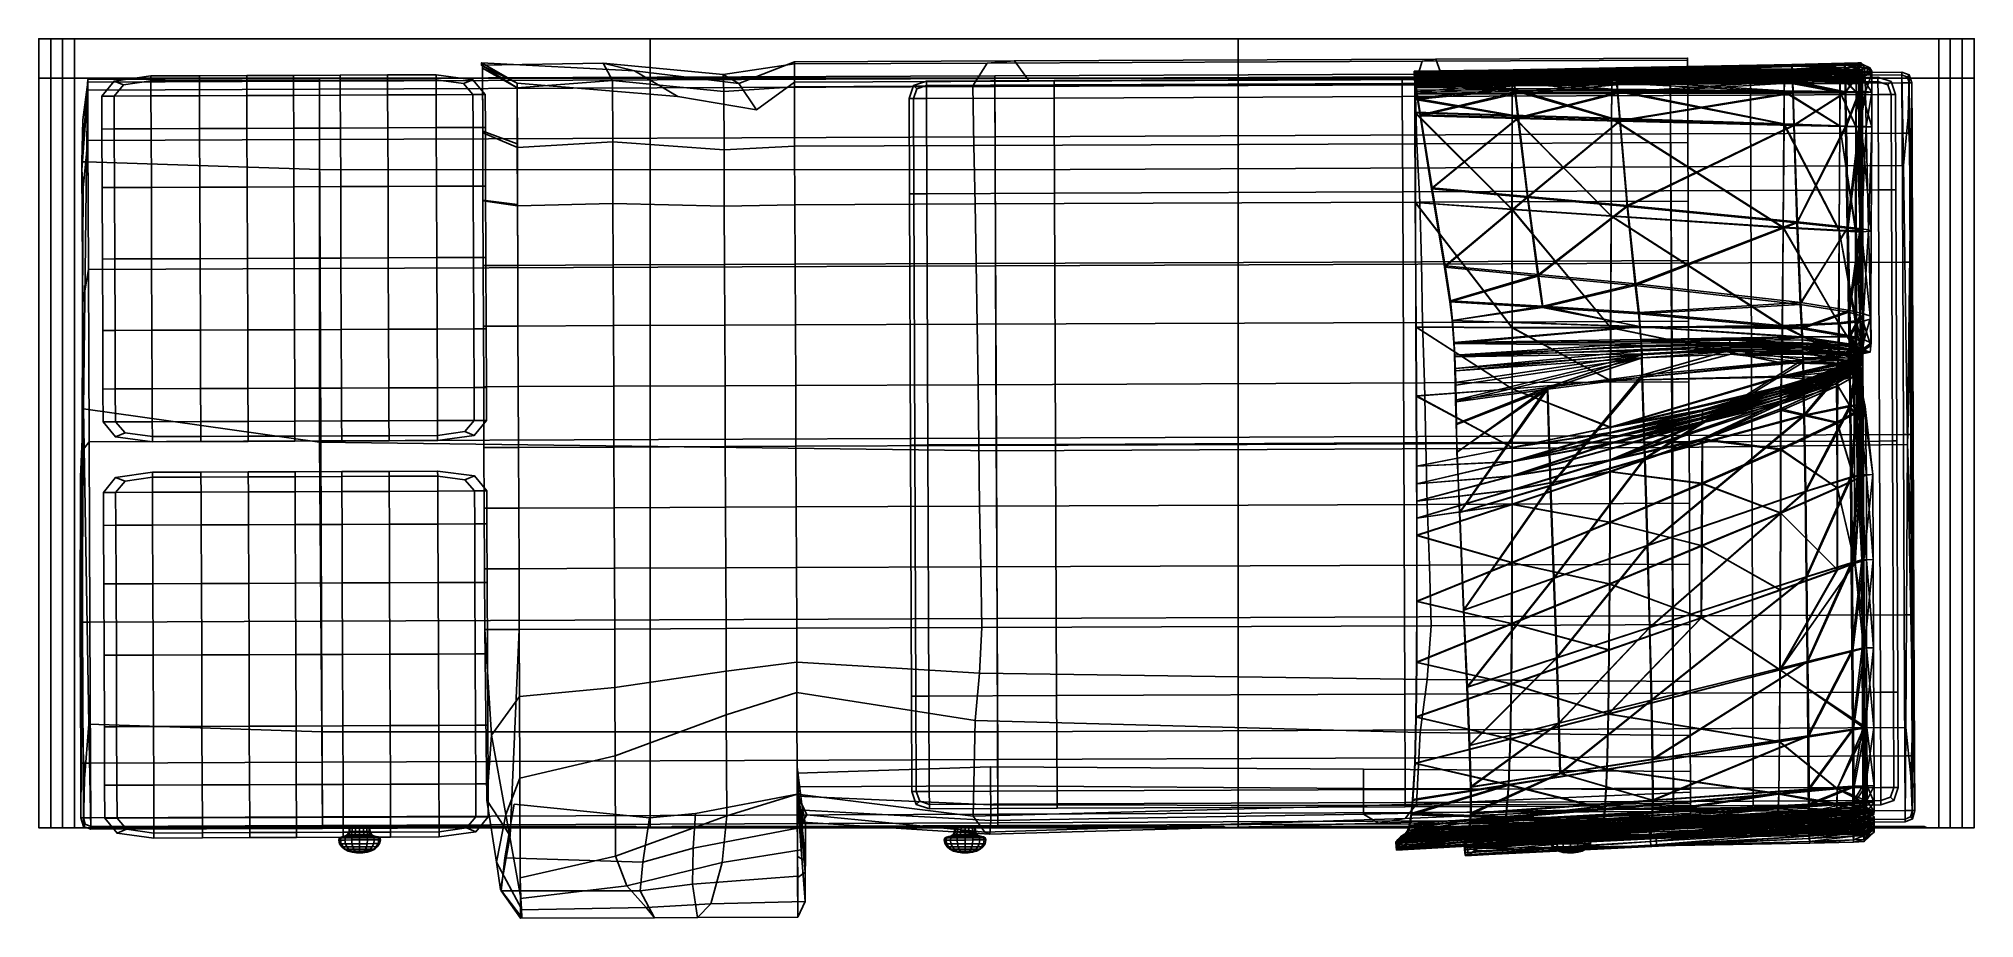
# Model space of a CAD drawing. Header units: millimetres. Extents: x -987 to 1123, y -572 to 387.
import ezdxf

# ---------------------------------------------------------------- set-up
doc = ezdxf.new("R2010")
doc.units = ezdxf.units.MM
doc.header["$MEASUREMENT"] = 0
for name, color, linetype in [('IKE050020 1', 9, 'Continuous'), ('IKE050020 2', 7, 'Continuous'), ('IKE050020 3', 251, 'Continuous'), ('IKE050020 4', 179, 'Continuous')]:
    doc.layers.add(name, color=color, linetype=linetype)

msp = doc.modelspace()

# ---------------------------------------------------------------- meshes
at = {"layer": 'IKE050020 1'}
mesh = msp.add_polyface(dxfattribs=at)
corners = [(1123.3, -473, 872.6), (1123.3, -473, 872.6), (1123.3, -473, 872.6), (1123.3, -473, 832.2), (1123.3, -473, 832.2), (1123.3, -473, 832.2), (1123.3, 387, 872.6), (1123.3, 387, 872.6), (1123.3, 387, 872.6), (1123.3, 387, 832.2), (1123.3, 387, 832.2), (1123.3, 387, 832.2), (1123.3, 344, 872.6), (1123.3, 344, 872.6), (1123.3, 344, 832.2), (1123.3, 344, 832.2), (1110.2, -473, 488.7), (1110.2, -473, 488.7), (1110.2, -473, 488.7), (1110.2, -473, 488.7), (1110.2, -473, 2.6), (1110.2, -473, 2.6), (1110.2, -473, 2.6), (1110.2, -473, 2.6), (1110.2, -473, 872.6), (1110.2, -473, 872.6), (1110.2, -473, 872.6), (1110.2, -473, 832.2), (1110.2, -473, 832.2), (1110.2, -473, 832.2), (1110.2, -473, 832.2), (1110.2, -473, 832.2), (1110.2, 344, 832.2), (1110.2, 344, 832.2), (1110.2, 344, 832.2), (1110.2, 344, 872.6), (1110.2, 344, 488.7), (1110.2, 344, 488.7), (1110.2, 344, 488.7), (1110.1, 387, 832.2), (1110.1, 387, 832.2), (1110.1, 387, 832.2), (1110.1, 387, 872.6), (1110.1, 387, 872.6), (1110.1, 387, 2.6), (1110.1, 387, 2.6), (1110.1, 387, 2.6), (1110.1, 387, 488.7), (1110.1, 387, 488.7), (1110.1, 387, 488.7), (1110.1, 387, 488.7), (1110.1, 387, 57.2), (1110.1, 387, 57.2), (1097.1, 344, 872.6), (1097.1, -473, 872.6), (1097.1, -473, 872.6), (1097.1, -473, 2.6), (1097.1, -473, 2.6), (1097.1, -473, 2.6), (1097.1, 387, 832.2), (1097.1, 387, 2.6), (1097.1, 387, 2.6), (1097.1, 387, 872.6), (1097.1, 387, 872.6), (1097.1, 387, 488.7), (1097.1, 387, 57.2), (1084.5, -473, 488.7), (1084.5, -473, 488.7), (1084.5, -473, 488.7), (1084.5, -473, 488.7), (1084.5, -473, 488.7), (1084.5, -473, 488.7), (1084.5, -473, 872.6), (1084.5, -473, 872.6), (1084.5, -473, 872.6), (1084.5, -473, 872.6), (1084.5, -473, 2.6), (1084.5, -473, 2.6), (1084.5, -473, 2.6), (1084.5, -473, 2.6), (1084.5, 387, 488.7), (1084.5, -473, 488.7), (1084.5, -473, 488.7), (1084.5, -473, 488.7), (1084.5, -473, 488.7), (1084.5, -473, 2.6), (1084.5, -473, 2.6), (1084.5, -473, 2.6), (1084.5, 387, 2.6), (1084.5, 387, 2.6), (1084.5, 387, 872.6), (1084.5, 387, 872.6), (1084.5, 387, 832.2), (1084.5, 387, 57.2), (1084.5, -473, 57.2), (1084.5, -473, 57.2), (1084.5, 344, 488.7), (1084.5, 344, 488.7), (1084.5, 344, 488.7), (1084.5, 344, 872.6), (1084.5, 344, 872.6), (1084.5, 344, 872.6), (1071.8, -473, 471.6), (1071.8, -473, 471.6), (1071.8, -473, 471.6), (1071.7, -473, 74.3), (1071.7, -473, 74.3), (1071.7, -473, 74.3), (1068.6, -471.7, 468.5), (1068.6, -471.7, 468.5), (1068.6, -471.7, 468.5), (1068.6, -471.7, 468.5), (1068.5, -471.7, 77.4), (1068.5, -471.7, 77.4), (1068.5, -471.7, 77.4), (1068.5, -471.7, 77.4), (1065.5, -473, 465.3), (1065.5, -473, 465.3), (1065.5, -473, 465.3), (1065.4, -473, 80.6), (1065.4, -473, 80.6), (1065.4, -473, 80.6), (348.3, -473, 465.3), (348.3, -473, 465.3), (348.3, -473, 465.3), (348.2, -473, 80.6), (348.2, -473, 80.6), (348.2, -473, 80.6), (345.1, -471.7, 468.5), (345.1, -471.7, 468.5), (345.1, -471.7, 468.5), (345.1, -471.7, 468.5), (345.1, -471.7, 77.4), (345.1, -471.7, 77.4), (345.1, -471.7, 77.4), (345.1, -471.7, 77.4), (342, -473, 471.6), (342, -473, 471.6), (342, -473, 471.6), (341.9, -473, 74.3), (341.9, -473, 74.3), (341.9, -473, 74.3), (320.7, -473, 488.7), (320.7, -473, 488.7), (320.7, -473, 488.7), (320.7, 344, 488.7), (320.7, 344, 488.7), (320.7, -473, 57.2), (320.7, 387, 832.2), (320.7, -473, 488.7), (320.7, -473, 488.7), (320.7, -473, 488.7), (320.7, -473, 2.6), (320.7, -473, 2.6), (320.7, 387, 2.6), (320.7, 387, 2.6), (320.7, 387, 872.6), (320.7, 387, 872.6), (320.7, 387, 488.7), (320.7, 387, 57.2), (320.7, 344, 872.6), (320.7, 344, 872.6), (320.7, -473, 2.6), (307.9, -473, 471.6), (307.9, -473, 471.6), (307.9, -473, 471.6), (307.8, -473, 74.3), (307.8, -473, 74.3), (307.8, -473, 74.3), (304.7, -471.7, 468.5), (304.7, -471.7, 468.5), (304.7, -471.7, 468.5), (304.7, -471.7, 468.5), (304.7, -471.7, 77.4), (304.7, -471.7, 77.4), (304.7, -471.7, 77.4), (304.7, -471.7, 77.4), (301.6, -473, 465.3), (301.6, -473, 465.3), (301.6, -473, 465.3), (301.5, -473, 80.6), (301.5, -473, 80.6), (301.5, -473, 80.6), (-292.5, -473, 465.3), (-292.5, -473, 465.3), (-292.5, -473, 465.3), (-292.5, -473, 80.6), (-292.5, -473, 80.6), (-292.5, -473, 80.6), (-295.6, -471.7, 468.5), (-295.6, -471.7, 468.5), (-295.6, -471.7, 468.5), (-295.6, -471.7, 468.5), (-295.6, -471.7, 77.4), (-295.6, -471.7, 77.4), (-295.6, -471.7, 77.4), (-295.6, -471.7, 77.4), (-298.8, -473, 471.6), (-298.8, -473, 471.6), (-298.8, -473, 471.6), (-298.8, -473, 74.3), (-298.8, -473, 74.3), (-298.8, -473, 74.3), (-320, -473, 488.7), (-320, -473, 488.7), (-320, -473, 488.7), (-320, -473, 2.6), (-320, 344, 872.6), (-320, 344, 872.6), (-320, 387, 832.2), (-320, 387, 872.6), (-320, 387, 872.6), (-320, 387, 488.7), (-320, 387, 2.6), (-320, 387, 2.6), (-320, 387, 57.2), (-320, 344, 488.7), (-320, 344, 488.7), (-320, -473, 57.2), (-320, -473, 2.6), (-320, -473, 2.6), (-320, -473, 488.7), (-320, -473, 488.7), (-320, -473, 488.7), (-332.9, -473, 471.6), (-332.9, -473, 471.6), (-332.9, -473, 471.6), (-332.9, -473, 74.3), (-332.9, -473, 74.3), (-332.9, -473, 74.3), (-336, -471.7, 468.5), (-336, -471.7, 468.5), (-336, -471.7, 468.5), (-336, -471.7, 468.5), (-336, -471.7, 77.4), (-336, -471.7, 77.4), (-336, -471.7, 77.4), (-336, -471.7, 77.4), (-339.2, -473, 465.3), (-339.2, -473, 465.3), (-339.2, -473, 465.3), (-339.2, -473, 80.6), (-339.2, -473, 80.6), (-339.2, -473, 80.6), (-920.1, -473, 465.3), (-920.1, -473, 465.3), (-920.1, -473, 465.3), (-920.1, -473, 80.6), (-920.1, -473, 80.6), (-920.1, -473, 80.6), (-923.2, -471.7, 468.5), (-923.2, -471.7, 468.5), (-923.2, -471.7, 468.5), (-923.2, -471.7, 468.5), (-923.2, -471.7, 77.4), (-923.2, -471.7, 77.4), (-923.2, -471.7, 77.4), (-923.2, -471.7, 77.4), (-926.4, -473, 471.6), (-926.4, -473, 471.6), (-926.4, -473, 471.6), (-926.4, -473, 74.3), (-926.4, -473, 74.3), (-926.4, -473, 74.3), (-947.6, -473, 57.2), (-947.6, -473, 57.2), (-947.6, -473, 872.6), (-947.6, -473, 872.6), (-947.6, -473, 872.6), (-947.6, -473, 872.6), (-947.6, 344, 872.6), (-947.6, 344, 872.6), (-947.6, 344, 872.6), (-947.6, 387, 872.6), (-947.6, 387, 872.6), (-947.6, 387, 832.2), (-947.6, 387, 488.7), (-947.6, 344, 488.7), (-947.6, 344, 488.7), (-947.6, 344, 488.7), (-947.6, -473, 488.7), (-947.6, -473, 488.7), (-947.6, -473, 488.7), (-947.6, -473, 488.7), (-947.6, -473, 488.7), (-947.6, -473, 488.7), (-947.6, -473, 488.7), (-947.6, 387, 57.2), (-947.6, -473, 2.6), (-947.6, -473, 2.6), (-947.6, -473, 2.6), (-947.6, -473, 2.6), (-947.6, -473, 2.6), (-947.6, -473, 2.6), (-947.6, -473, 2.6), (-947.6, 387, 2.6), (-947.6, 387, 2.6), (-947.6, -473, 488.7), (-947.6, -473, 488.7), (-947.6, -473, 488.7), (-960.6, 387, 832.2), (-960.6, 387, 488.7), (-960.6, 387, 2.6), (-960.6, 387, 2.6), (-960.6, 387, 872.6), (-960.6, 387, 872.6), (-960.6, 387, 57.2), (-960.6, 344, 872.6), (-960.6, -473, 2.6), (-960.6, -473, 2.6), (-960.6, -473, 872.6), (-960.6, -473, 872.6), (-973.6, -473, 832.2), (-973.6, -473, 832.2), (-973.6, -473, 832.2), (-973.6, -473, 832.2), (-973.6, -473, 488.7), (-973.6, -473, 488.7), (-973.6, -473, 488.7), (-973.6, -473, 2.6), (-973.6, -473, 2.6), (-973.6, -473, 2.6), (-973.6, -473, 872.6), (-973.6, -473, 872.6), (-973.6, 344, 832.2), (-973.6, 344, 832.2), (-973.6, 387, 488.7), (-973.6, 387, 488.7), (-973.6, 387, 2.6), (-973.6, 387, 2.6), (-973.6, 387, 2.6), (-973.6, 344, 872.6), (-973.6, 387, 832.2), (-973.6, 387, 832.2), (-973.6, 387, 832.2), (-973.6, 344, 488.7), (-973.6, 387, 57.2), (-973.6, 387, 57.2), (-973.6, 387, 872.6), (-973.6, 387, 872.6), (-986.7, 387, 872.6), (-986.7, 387, 872.6), (-986.7, 387, 872.6), (-986.7, 387, 832.2), (-986.7, 387, 832.2), (-986.7, 387, 832.2), (-986.7, -473, 872.6), (-986.7, -473, 872.6), (-986.7, -473, 872.6), (-986.7, 344, 872.6), (-986.7, 344, 872.6), (-986.7, -473, 832.2), (-986.7, -473, 832.2), (-986.7, -473, 832.2), (-986.7, 344, 832.2), (-986.7, 344, 832.2)]
mesh.append_faces([[corners[k] for k in face] for face in [(152, 219, 206, 162), (148, 158, 212, 209), (155, 162, 206, 214), (210, 207, 160, 156), (157, 148, 209, 211), (213, 215, 159, 154), (348, 350, 355, 353), (153, 147, 218, 220), (6, 12, 14, 9), (40, 50, 64, 59), (336, 326, 301, 306), (46, 22, 57, 61), (320, 329, 303, 309), (338, 331, 307, 304), (24, 35, 53, 54), (43, 40, 59, 63), (332, 339, 305, 300), (328, 336, 306, 302), (52, 45, 60, 65), (93, 80, 64, 65), (275, 276, 301, 300), (78, 89, 61, 57), (296, 294, 309, 303), (340, 349, 331, 338), (267, 271, 307, 310), (1, 13, 35, 24), (90, 99, 53, 62), (8, 10, 40, 43), (92, 91, 63, 59), (343, 341, 339, 332), (274, 275, 300, 305), (287, 295, 302, 306), (88, 93, 65, 60), (324, 354, 344, 333), (327, 335, 325, 334), (20, 44, 51, 47), (21, 49, 38, 17), (34, 15, 4, 29), (215, 212, 158, 159), (181, 179, 184, 186), (52, 65, 64, 50), (332, 300, 301, 326), (92, 59, 64, 80), (287, 306, 301, 276), (337, 330, 321, 327), (321, 318, 335, 327), (39, 33, 37, 48), (150, 144, 222, 203), (323, 347, 351, 311), (268, 311, 351, 312), (269, 314, 317, 285), (31, 5, 2, 26), (30, 25, 55, 74), (18, 28, 72, 67), (58, 23, 19, 70), (56, 67, 77, 77), (84, 95, 87, 79), (66, 81, 76, 76), (265, 299, 286, 291), (288, 280, 292, 292), (284, 316, 319, 308), (284, 308, 293, 293), (342, 345, 355, 350), (0, 3, 14, 12), (322, 310, 307, 331), (42, 62, 53, 35), (346, 322, 331, 349), (273, 304, 307, 271), (7, 42, 35, 13), (73, 54, 53, 99), (313, 352, 354, 324), (318, 315, 325, 335), (41, 11, 15, 34), (27, 16, 36, 32), (75, 101, 98, 71), (266, 281, 277, 270), (208, 217, 146, 161), (142, 145, 216, 221), (294, 206, 219, 289), (85, 152, 162, 78), (92, 80, 158, 148), (276, 275, 209, 212), (89, 78, 162, 155), (294, 296, 214, 206), (273, 271, 207, 210), (99, 90, 156, 160), (91, 92, 148, 157), (275, 274, 211, 209), (295, 287, 215, 213), (93, 88, 154, 159), (86, 94, 147, 153), (264, 290, 220, 218), (287, 276, 212, 215), (80, 93, 159, 158), (120, 118, 123, 125), (245, 247, 242, 240), (82, 69, 143, 149), (297, 204, 223, 283), (272, 279, 217, 208), (97, 100, 161, 146), (68, 96, 145, 142), (278, 282, 221, 216), (147, 167, 202, 218), (151, 163, 167, 147), (205, 198, 163, 151), (218, 202, 198, 205), (94, 106, 141, 147), (83, 102, 106, 94), (151, 137, 102, 83), (147, 141, 137, 151), (298, 259, 224, 205), (264, 263, 259, 298), (218, 228, 263, 264), (205, 224, 228, 218), (187, 195, 175, 182), (177, 180, 173, 169), (183, 178, 170, 190), (188, 185, 192, 196), (126, 134, 114, 121), (116, 119, 112, 108), (122, 117, 109, 129), (127, 124, 131, 135), (239, 231, 251, 244), (249, 246, 253, 257), (243, 248, 256, 236), (238, 241, 234, 230), (194, 201, 166, 174), (176, 168, 165, 172), (171, 164, 199, 191), (189, 197, 200, 193), (133, 140, 105, 113), (115, 107, 104, 111), (110, 103, 138, 130), (128, 136, 139, 132), (232, 225, 260, 252), (250, 258, 261, 254), (255, 262, 227, 235), (237, 229, 226, 233)]])
at = {"layer": 'IKE050020 2'}
mesh = msp.add_polyface(dxfattribs=at)
corners = [(-636.8, -493.6, 254.8), (-644.3, -493.6, 256.3), (-645.2, -490.3, 254.3), (-636.9, -490.3, 252.7), (-645.5, -486.3, 253.4), (-636.9, -486.3, 251.7), (-639.9, -499.6, 266.9), (-642.5, -499.6, 268.6), (-645.7, -498.3, 265.5), (-641.6, -498.3, 262.8), (-648.5, -496.3, 262.7), (-643.1, -496.3, 259.2), (-650.7, -493.7, 260.5), (-644.3, -493.6, 256.3), (-650.7, -493.7, 260.5), (-652.2, -490.4, 259), (-652.9, -486.4, 258.4), (-639.1, -500.3, 272.1), (-639.8, -500.3, 273.1), (-644.3, -499.6, 271.3), (-648.4, -498.3, 269.6), (-652.1, -496.3, 268.1), (-654.9, -493.7, 266.9), (-650.7, -493.7, 260.5), (-654.9, -493.7, 266.9), (-656.9, -490.4, 266.1), (-652.2, -490.4, 259), (-657.8, -486.4, 265.7), (-652.9, -486.4, 258.4), (-652.9, -486.4, 258.4), (-657.8, -486.4, 265.7), (-657.2, -484.1, 266), (-652.4, -484.1, 258.8), (-640.1, -500.3, 274.4), (-644.9, -499.6, 274.4), (-649.4, -498.3, 274.4), (-653.3, -496.3, 274.4), (-652.1, -496.3, 268.1), (-653.3, -496.3, 274.4), (-656.4, -493.7, 274.4), (-658.6, -490.4, 274.4), (-659.5, -486.4, 274.4), (-659.5, -486.4, 274.4), (-658.9, -484.1, 274.4), (-639.8, -500.3, 275.6), (-644.3, -499.6, 277.5), (-648.4, -498.3, 279.2), (-652.1, -496.3, 280.7), (-652.1, -496.3, 280.7), (-654.9, -493.7, 281.9), (-656.9, -490.4, 282.7), (-657.8, -486.4, 283), (-657.8, -486.4, 283), (-657.2, -484.1, 282.8), (-639.1, -500.3, 276.7), (-642.5, -499.6, 280.1), (-645.7, -498.3, 283.3), (-648.5, -496.3, 286), (-650.7, -493.7, 288.2), (-654.9, -493.7, 281.9), (-650.7, -493.7, 288.2), (-652.2, -490.4, 289.7), (-652.9, -486.4, 290.4), (-652.9, -486.4, 290.4), (-652.4, -484.1, 289.9), (-639.9, -499.6, 281.9), (-641.6, -498.3, 286), (-643.1, -496.3, 289.6), (-644.3, -493.6, 292.5), (-650.7, -493.7, 288.2), (-644.3, -493.6, 292.5), (-645.2, -490.3, 294.4), (-652.2, -490.4, 289.7), (-645.5, -486.3, 295.3), (-652.9, -486.4, 290.4), (-636.8, -493.6, 294), (-636.9, -490.3, 296.1), (-636.9, -486.3, 297)]
mesh.append_faces([[corners[k] for k in face] for face in [(0, 1, 2, 3), (3, 2, 4, 5), (6, 7, 8, 9), (9, 8, 10, 11), (11, 10, 12, 13), (1, 14, 15, 2), (2, 15, 16, 4), (17, 18, 19, 7), (7, 19, 20, 8), (8, 20, 21, 10), (10, 21, 22, 12), (23, 24, 25, 26), (26, 25, 27, 28), (29, 30, 31, 32), (18, 33, 34, 19), (19, 34, 35, 20), (20, 35, 36, 21), (37, 38, 39, 24), (24, 39, 40, 25), (25, 40, 41, 27), (30, 42, 43, 31), (33, 44, 45, 34), (34, 45, 46, 35), (35, 46, 47, 36), (38, 48, 49, 39), (39, 49, 50, 40), (40, 50, 51, 41), (42, 52, 53, 43), (44, 54, 55, 45), (45, 55, 56, 46), (46, 56, 57, 47), (47, 57, 58, 59), (49, 60, 61, 50), (50, 61, 62, 51), (52, 63, 64, 53), (55, 65, 66, 56), (56, 66, 67, 57), (57, 67, 68, 58), (69, 70, 71, 72), (72, 71, 73, 74), (70, 75, 76, 71), (71, 76, 77, 73)]])
mesh = msp.add_polyface(dxfattribs=at)
corners = [(-636.9, -486.3, 251.7), (-645.5, -486.3, 253.4), (-645.3, -484, 254.1), (-636.9, -484, 252.4), (-636.9, -484, 252.4), (-645.3, -484, 254.1), (-644.6, -483, 255.7), (-636.9, -483, 254.2), (-652.9, -486.4, 258.4), (-652.4, -484.1, 258.8), (-652.4, -484.1, 258.8), (-651.2, -483, 260.1), (-649.5, -482.6, 261.8), (-643.7, -482.5, 257.9), (-647.7, -481.9, 263.6), (-642.7, -481.9, 260.3), (-646.1, -480.4, 265.2), (-641.9, -480.3, 262.4), (-641.9, -480.3, 262.4), (-646.1, -480.4, 265.2), (-645, -477.2, 266.3), (-641.3, -477.2, 263.8), (-644.7, -471.7, 266.6), (-641.1, -471.7, 264.2), (-657.2, -484.1, 266), (-655.6, -483.1, 266.6), (-653.4, -482.6, 267.5), (-651, -481.9, 268.5), (-648.9, -480.4, 269.4), (-646.1, -480.4, 265.2), (-648.9, -480.4, 269.4), (-647.4, -477.2, 270), (-645, -477.2, 266.3), (-647.1, -471.7, 270.2), (-644.7, -471.7, 266.6), (-658.9, -484.1, 274.4), (-657.1, -483.1, 274.4), (-654.7, -482.6, 274.4), (-652.2, -481.9, 274.4), (-649.9, -480.4, 274.4), (-649.9, -480.4, 274.4), (-648.3, -477.2, 274.4), (-647.9, -471.7, 274.4), (-657.2, -484.1, 282.8), (-655.6, -483.1, 282.1), (-653.4, -482.6, 281.2), (-651, -481.9, 280.2), (-648.9, -480.4, 279.3), (-648.9, -480.4, 279.3), (-647.4, -477.2, 278.7), (-647.1, -471.7, 278.6), (-652.4, -484.1, 289.9), (-651.2, -483, 288.7), (-649.5, -482.6, 287), (-647.7, -481.9, 285.2), (-646.1, -480.4, 283.5), (-646.1, -480.4, 283.5), (-645, -477.2, 282.4), (-644.7, -471.7, 282.1), (-652.9, -486.4, 290.4), (-645.5, -486.3, 295.3), (-645.3, -484, 294.7), (-652.4, -484.1, 289.9), (-645.3, -484, 294.7), (-644.6, -483, 293), (-643.7, -482.5, 290.8), (-642.7, -481.9, 288.5), (-641.9, -480.3, 286.4), (-646.1, -480.4, 283.5), (-641.9, -480.3, 286.4), (-641.3, -477.2, 284.9), (-645, -477.2, 282.4), (-641.1, -471.7, 284.5), (-644.7, -471.7, 282.1), (-636.9, -486.3, 297), (-636.9, -484, 296.3), (-636.9, -484, 296.3), (-636.9, -483, 294.6)]
mesh.append_faces([[corners[k] for k in face] for face in [(0, 1, 2, 3), (4, 5, 6, 7), (1, 8, 9, 2), (5, 10, 11, 6), (6, 11, 12, 13), (13, 12, 14, 15), (15, 14, 16, 17), (18, 19, 20, 21), (21, 20, 22, 23), (10, 24, 25, 11), (11, 25, 26, 12), (12, 26, 27, 14), (14, 27, 28, 16), (29, 30, 31, 32), (32, 31, 33, 34), (24, 35, 36, 25), (25, 36, 37, 26), (26, 37, 38, 27), (27, 38, 39, 28), (30, 40, 41, 31), (31, 41, 42, 33), (35, 43, 44, 36), (36, 44, 45, 37), (37, 45, 46, 38), (38, 46, 47, 39), (40, 48, 49, 41), (41, 49, 50, 42), (43, 51, 52, 44), (44, 52, 53, 45), (45, 53, 54, 46), (46, 54, 55, 47), (48, 56, 57, 49), (49, 57, 58, 50), (59, 60, 61, 62), (51, 63, 64, 52), (52, 64, 65, 53), (53, 65, 66, 54), (54, 66, 67, 55), (68, 69, 70, 71), (71, 70, 72, 73), (60, 74, 75, 61), (63, 76, 77, 64)]])
mesh = msp.add_polyface(dxfattribs=at)
corners = [(-626.4, -477.1, 270), (-628.9, -477.1, 266.3), (-629.2, -471.7, 266.6), (-626.8, -471.7, 270.2), (-624.3, -482.5, 261.8), (-630.1, -482.5, 257.9), (-631.1, -481.8, 260.3), (-626.1, -481.8, 263.6), (-631.9, -480.3, 262.4), (-627.7, -480.3, 265.2), (-627.7, -480.3, 265.2), (-631.9, -480.3, 262.4), (-632.6, -477.1, 263.8), (-628.9, -477.1, 266.3), (-632.7, -471.7, 264.2), (-629.2, -471.7, 266.6), (-630.5, -496.2, 259.2), (-636.8, -496.3, 257.9), (-636.8, -493.6, 254.8), (-629.3, -493.6, 256.3), (-629.3, -493.6, 256.3), (-636.8, -493.6, 254.8), (-636.9, -490.3, 252.7), (-628.5, -490.3, 254.3), (-636.9, -486.3, 251.7), (-628.2, -486.3, 253.4), (-628.2, -486.3, 253.4), (-636.9, -486.3, 251.7), (-636.9, -484, 252.4), (-628.5, -484, 254.1), (-628.5, -484, 254.1), (-636.9, -484, 252.4), (-636.9, -483, 254.2), (-629.2, -483, 255.7), (-636.9, -482.5, 256.5), (-636.9, -481.9, 259.1), (-636.9, -480.3, 261.4), (-636.9, -480.3, 261.4), (-636.9, -477.2, 263), (-636.9, -471.7, 263.4), (-643.1, -496.3, 259.2), (-644.3, -493.6, 256.3), (-644.6, -483, 255.7), (-643.7, -482.5, 257.9), (-642.7, -481.9, 260.3), (-641.9, -480.3, 262.4), (-641.9, -480.3, 262.4), (-641.3, -477.2, 263.8), (-641.1, -471.7, 264.2), (-643.1, -496.3, 289.6), (-636.8, -496.3, 290.8), (-636.8, -493.6, 294), (-644.3, -493.6, 292.5), (-644.6, -483, 293), (-636.9, -483, 294.6), (-636.9, -482.5, 292.2), (-643.7, -482.5, 290.8), (-636.9, -481.9, 289.6), (-642.7, -481.9, 288.5), (-636.9, -480.3, 287.3), (-641.9, -480.3, 286.4), (-641.9, -480.3, 286.4), (-636.9, -480.3, 287.3), (-636.9, -477.2, 285.8), (-641.3, -477.2, 284.9), (-636.9, -471.7, 285.4), (-641.1, -471.7, 284.5), (-630.5, -496.2, 289.6), (-629.3, -493.6, 292.5), (-636.8, -493.6, 294), (-629.3, -493.6, 292.5), (-628.5, -490.3, 294.4), (-636.9, -490.3, 296.1), (-628.2, -486.3, 295.3), (-636.9, -486.3, 297), (-636.9, -486.3, 297), (-628.2, -486.3, 295.3), (-628.5, -484, 294.7), (-636.9, -484, 296.3), (-636.9, -484, 296.3), (-628.5, -484, 294.7), (-629.2, -483, 293), (-630.1, -482.5, 290.8), (-631.1, -481.8, 288.5), (-631.9, -480.3, 286.4), (-631.9, -480.3, 286.4), (-632.6, -477.1, 284.9), (-632.7, -471.7, 284.5), (-624.3, -482.5, 287), (-626.1, -481.8, 285.2), (-627.7, -480.3, 283.5), (-627.7, -480.3, 283.5), (-628.9, -477.1, 282.4), (-629.2, -471.7, 282.1), (-628.9, -477.1, 282.4), (-626.4, -477.1, 278.7), (-626.8, -471.7, 278.6), (-629.2, -471.7, 282.1)]
mesh.append_faces([[corners[k] for k in face] for face in [(0, 1, 2, 3), (4, 5, 6, 7), (7, 6, 8, 9), (10, 11, 12, 13), (13, 12, 14, 15), (16, 17, 18, 19), (20, 21, 22, 23), (23, 22, 24, 25), (26, 27, 28, 29), (30, 31, 32, 33), (33, 32, 34, 5), (5, 34, 35, 6), (6, 35, 36, 8), (11, 37, 38, 12), (12, 38, 39, 14), (17, 40, 41, 18), (32, 42, 43, 34), (34, 43, 44, 35), (35, 44, 45, 36), (37, 46, 47, 38), (38, 47, 48, 39), (49, 50, 51, 52), (53, 54, 55, 56), (56, 55, 57, 58), (58, 57, 59, 60), (61, 62, 63, 64), (64, 63, 65, 66), (50, 67, 68, 51), (69, 70, 71, 72), (72, 71, 73, 74), (75, 76, 77, 78), (79, 80, 81, 54), (54, 81, 82, 55), (55, 82, 83, 57), (57, 83, 84, 59), (62, 85, 86, 63), (63, 86, 87, 65), (82, 88, 89, 83), (83, 89, 90, 84), (85, 91, 92, 86), (86, 92, 93, 87), (94, 95, 96, 97)]])
mesh = msp.add_polyface(dxfattribs=at)
corners = [(-628.7, -499.6, 274.4), (-629.3, -499.6, 271.3), (-625.2, -498.2, 269.6), (-624.3, -498.2, 274.4), (-621.6, -496.2, 268.1), (-620.4, -496.2, 274.4), (-620.4, -496.2, 274.4), (-621.6, -496.2, 268.1), (-618.7, -493.5, 266.9), (-617.3, -493.5, 274.4), (-619.1, -482.4, 274.4), (-620.4, -482.4, 267.5), (-622.8, -481.8, 268.5), (-621.6, -481.8, 274.4), (-624.9, -480.3, 269.4), (-623.9, -480.3, 274.4), (-623.9, -480.3, 274.4), (-624.9, -480.3, 269.4), (-626.4, -477.1, 270), (-625.5, -477.1, 274.4), (-626.8, -471.7, 270.2), (-626, -471.7, 274.4), (-627.9, -498.2, 265.5), (-625.2, -496.2, 262.7), (-623, -493.6, 260.5), (-618.7, -493.5, 266.9), (-623, -493.6, 260.5), (-621.5, -490.2, 259), (-616.8, -490.2, 266.1), (-616.6, -483.9, 266), (-621.4, -483.9, 258.8), (-622.6, -482.9, 260.1), (-618.2, -482.9, 266.6), (-624.3, -482.5, 261.8), (-626.1, -481.8, 263.6), (-627.7, -480.3, 265.2), (-627.7, -480.3, 265.2), (-628.9, -477.1, 266.3), (-630.5, -496.2, 259.2), (-629.3, -493.6, 256.3), (-623, -493.6, 260.5), (-629.3, -493.6, 256.3), (-628.5, -490.3, 254.3), (-621.5, -490.2, 259), (-628.2, -486.3, 253.4), (-620.9, -486.2, 258.4), (-620.9, -486.2, 258.4), (-628.2, -486.3, 253.4), (-628.5, -484, 254.1), (-621.4, -483.9, 258.8), (-628.5, -484, 254.1), (-629.2, -483, 255.7), (-630.1, -482.5, 257.9), (-630.5, -496.2, 289.6), (-625.2, -496.2, 286), (-623, -493.6, 288.2), (-629.3, -493.6, 292.5), (-629.3, -493.6, 292.5), (-623, -493.6, 288.2), (-621.5, -490.2, 289.7), (-628.5, -490.3, 294.4), (-620.9, -486.2, 290.4), (-628.2, -486.3, 295.3), (-628.2, -486.3, 295.3), (-620.9, -486.2, 290.4), (-621.4, -483.9, 289.9), (-628.5, -484, 294.7), (-628.5, -484, 294.7), (-621.4, -483.9, 289.9), (-622.6, -482.9, 288.7), (-629.2, -483, 293), (-624.3, -482.5, 287), (-630.1, -482.5, 290.8), (-627.9, -498.2, 283.3), (-625.2, -498.2, 279.2), (-621.6, -496.2, 280.7), (-618.7, -493.5, 281.9), (-623, -493.6, 288.2), (-618.7, -493.5, 281.9), (-616.8, -490.2, 282.7), (-621.5, -490.2, 289.7), (-616.6, -483.9, 282.8), (-618.2, -482.9, 282.1), (-620.4, -482.4, 281.2), (-622.8, -481.8, 280.2), (-626.1, -481.8, 285.2), (-624.9, -480.3, 279.3), (-627.7, -480.3, 283.5), (-627.7, -480.3, 283.5), (-624.9, -480.3, 279.3), (-626.4, -477.1, 278.7), (-628.9, -477.1, 282.4), (-629.3, -499.6, 277.5), (-621.6, -496.2, 280.7), (-626.8, -471.7, 278.6)]
mesh.append_faces([[corners[k] for k in face] for face in [(0, 1, 2, 3), (3, 2, 4, 5), (6, 7, 8, 9), (10, 11, 12, 13), (13, 12, 14, 15), (16, 17, 18, 19), (19, 18, 20, 21), (2, 22, 23, 4), (4, 23, 24, 25), (8, 26, 27, 28), (29, 30, 31, 32), (32, 31, 33, 11), (11, 33, 34, 12), (12, 34, 35, 14), (17, 36, 37, 18), (23, 38, 39, 24), (40, 41, 42, 43), (43, 42, 44, 45), (46, 47, 48, 49), (30, 50, 51, 31), (31, 51, 52, 33), (53, 54, 55, 56), (57, 58, 59, 60), (60, 59, 61, 62), (63, 64, 65, 66), (67, 68, 69, 70), (70, 69, 71, 72), (73, 74, 75, 54), (54, 75, 76, 55), (77, 78, 79, 80), (68, 81, 82, 69), (69, 82, 83, 71), (71, 83, 84, 85), (85, 84, 86, 87), (88, 89, 90, 91), (92, 0, 3, 74), (74, 3, 5, 75), (93, 6, 9, 78), (83, 10, 13, 84), (84, 13, 15, 86), (89, 16, 19, 90), (90, 19, 21, 94)]])
mesh = msp.add_polyface(dxfattribs=at)
corners = [(11.5, -496.4, 262.7), (7.9, -496.4, 268.1), (5, -493.8, 266.9), (9.3, -493.7, 260.5), (9.3, -493.7, 260.5), (5, -493.8, 266.9), (3.1, -490.4, 266.1), (7.8, -490.4, 259), (2.2, -486.4, 265.7), (7.1, -486.4, 258.4), (7.1, -486.4, 258.4), (2.2, -486.4, 265.7), (2.8, -484.2, 266), (7.6, -484.1, 258.8), (7.6, -484.1, 258.8), (2.8, -484.2, 266), (4.4, -483.1, 266.6), (8.8, -483.1, 260.1), (6.6, -482.6, 267.5), (10.5, -482.6, 261.8), (11.6, -498.4, 269.6), (10.6, -498.4, 274.4), (6.7, -496.4, 274.4), (7.9, -496.4, 268.1), (6.7, -496.4, 274.4), (3.6, -493.8, 274.4), (1.4, -490.4, 274.4), (0.5, -486.5, 274.4), (0.5, -486.5, 274.4), (1.1, -484.2, 274.4), (1.1, -484.2, 274.4), (2.9, -483.1, 274.4), (5.3, -482.6, 274.4), (7.8, -482, 274.4), (9, -482, 268.5), (11.6, -498.4, 279.2), (7.9, -496.4, 280.7), (7.9, -496.4, 280.7), (5, -493.8, 281.9), (3.1, -490.4, 282.7), (2.2, -486.4, 283), (2.2, -486.4, 283), (2.8, -484.2, 282.8), (2.8, -484.2, 282.8), (4.4, -483.1, 282.1), (6.6, -482.6, 281.2), (9, -482, 280.2), (11.5, -496.4, 286), (9.3, -493.7, 288.2), (5, -493.8, 281.9), (9.3, -493.7, 288.2), (7.8, -490.4, 289.7), (7.1, -486.4, 290.4), (7.1, -486.4, 290.4), (7.6, -484.1, 289.9), (7.6, -484.1, 289.9), (8.8, -483.1, 288.7), (10.5, -482.6, 287), (-617.3, -493.5, 274.4), (-618.7, -493.5, 266.9), (-616.8, -490.2, 266.1), (-615.1, -490.2, 274.4), (-615.9, -486.2, 265.7), (-614.2, -486.2, 274.4), (-614.2, -486.2, 274.4), (-615.9, -486.2, 265.7), (-616.6, -483.9, 266), (-614.9, -483.9, 274.4), (-614.9, -483.9, 274.4), (-616.6, -483.9, 266), (-618.2, -482.9, 266.6), (-616.7, -482.9, 274.4), (-620.4, -482.4, 267.5), (-619.1, -482.4, 274.4), (-621.5, -490.2, 259), (-620.9, -486.2, 258.4), (-620.9, -486.2, 258.4), (-621.4, -483.9, 258.8), (-621.5, -490.2, 289.7), (-616.8, -490.2, 282.7), (-615.9, -486.2, 283), (-620.9, -486.2, 290.4), (-620.9, -486.2, 290.4), (-615.9, -486.2, 283), (-616.6, -483.9, 282.8), (-621.4, -483.9, 289.9), (-618.7, -493.5, 281.9), (-616.6, -483.9, 282.8), (-618.2, -482.9, 282.1), (-620.4, -482.4, 281.2)]
mesh.append_faces([[corners[k] for k in face] for face in [(0, 1, 2, 3), (4, 5, 6, 7), (7, 6, 8, 9), (10, 11, 12, 13), (14, 15, 16, 17), (17, 16, 18, 19), (20, 21, 22, 1), (23, 24, 25, 5), (5, 25, 26, 6), (6, 26, 27, 8), (11, 28, 29, 12), (15, 30, 31, 16), (16, 31, 32, 18), (18, 32, 33, 34), (21, 35, 36, 22), (24, 37, 38, 25), (25, 38, 39, 26), (26, 39, 40, 27), (28, 41, 42, 29), (30, 43, 44, 31), (31, 44, 45, 32), (32, 45, 46, 33), (36, 47, 48, 49), (38, 50, 51, 39), (39, 51, 52, 40), (41, 53, 54, 42), (43, 55, 56, 44), (44, 56, 57, 45), (58, 59, 60, 61), (61, 60, 62, 63), (64, 65, 66, 67), (68, 69, 70, 71), (71, 70, 72, 73), (60, 74, 75, 62), (65, 76, 77, 66), (78, 79, 80, 81), (82, 83, 84, 85), (86, 58, 61, 79), (79, 61, 63, 80), (83, 64, 67, 84), (87, 68, 71, 88), (88, 71, 73, 89)]])
mesh = msp.add_polyface(dxfattribs=at)
corners = [(23.1, -486.4, 251.7), (14.4, -486.4, 253.4), (14.7, -484.1, 254.1), (23.1, -484.1, 252.4), (23.1, -484.1, 252.4), (14.7, -484.1, 254.1), (15.4, -483.1, 255.7), (23.1, -483.1, 254.2), (16.3, -482.6, 257.9), (23.1, -482.6, 256.5), (17.3, -481.9, 260.3), (23.1, -481.9, 259.1), (18.1, -480.4, 262.4), (23.1, -480.4, 261.4), (23.1, -480.4, 261.4), (18.1, -480.4, 262.4), (18.7, -477.2, 263.8), (23.1, -477.2, 263), (18.9, -471.8, 264.2), (23.1, -471.8, 263.4), (7.1, -486.4, 258.4), (7.6, -484.1, 258.8), (7.6, -484.1, 258.8), (8.8, -483.1, 260.1), (10.5, -482.6, 261.8), (12.3, -482, 263.6), (13.9, -480.4, 265.2), (13.9, -480.4, 265.2), (15, -477.3, 266.3), (15.3, -471.8, 266.6), (6.6, -482.6, 267.5), (9, -482, 268.5), (11.1, -480.4, 269.4), (13.9, -480.4, 265.2), (11.1, -480.4, 269.4), (12.6, -477.3, 270), (15, -477.3, 266.3), (12.9, -471.8, 270.2), (15.3, -471.8, 266.6), (7.8, -482, 274.4), (10.1, -480.4, 274.4), (10.1, -480.4, 274.4), (11.7, -477.3, 274.4), (12.1, -471.8, 274.4), (9, -482, 280.2), (11.1, -480.4, 279.3), (11.1, -480.4, 279.3), (12.6, -477.3, 278.7), (12.9, -471.8, 278.6), (6.6, -482.6, 281.2), (10.5, -482.6, 287), (12.3, -482, 285.2), (13.9, -480.4, 283.5), (13.9, -480.4, 283.5), (15, -477.3, 282.4), (15.3, -471.8, 282.1), (7.1, -486.4, 290.4), (14.4, -486.4, 295.3), (14.7, -484.1, 294.7), (7.6, -484.1, 289.9), (7.6, -484.1, 289.9), (14.7, -484.1, 294.7), (15.4, -483.1, 293), (8.8, -483.1, 288.7), (16.3, -482.6, 290.8), (17.3, -481.9, 288.5), (18.1, -480.4, 286.4), (13.9, -480.4, 283.5), (18.1, -480.4, 286.4), (18.7, -477.2, 284.9), (15, -477.3, 282.4), (18.9, -471.8, 284.5), (15.3, -471.8, 282.1), (23.1, -486.4, 297), (23.1, -484.1, 296.3), (23.1, -484.1, 296.3), (23.1, -483.1, 294.6), (23.1, -482.6, 292.2), (23.1, -481.9, 289.6), (23.1, -480.4, 287.3), (23.1, -480.4, 287.3), (23.1, -477.2, 285.8), (23.1, -471.8, 285.4)]
mesh.append_faces([[corners[k] for k in face] for face in [(0, 1, 2, 3), (4, 5, 6, 7), (7, 6, 8, 9), (9, 8, 10, 11), (11, 10, 12, 13), (14, 15, 16, 17), (17, 16, 18, 19), (1, 20, 21, 2), (5, 22, 23, 6), (6, 23, 24, 8), (8, 24, 25, 10), (10, 25, 26, 12), (15, 27, 28, 16), (16, 28, 29, 18), (24, 30, 31, 25), (25, 31, 32, 26), (33, 34, 35, 36), (36, 35, 37, 38), (31, 39, 40, 32), (34, 41, 42, 35), (35, 42, 43, 37), (39, 44, 45, 40), (41, 46, 47, 42), (42, 47, 48, 43), (49, 50, 51, 44), (44, 51, 52, 45), (46, 53, 54, 47), (47, 54, 55, 48), (56, 57, 58, 59), (60, 61, 62, 63), (63, 62, 64, 50), (50, 64, 65, 51), (51, 65, 66, 52), (67, 68, 69, 70), (70, 69, 71, 72), (57, 73, 74, 58), (61, 75, 76, 62), (62, 76, 77, 64), (64, 77, 78, 65), (65, 78, 79, 66), (68, 80, 81, 69), (69, 81, 82, 71)]])
mesh = msp.add_polyface(dxfattribs=at)
corners = [(38.4, -481.9, 274.4), (37.2, -481.9, 268.5), (35.1, -480.3, 269.4), (36.1, -480.3, 274.4), (36.1, -480.3, 274.4), (35.1, -480.3, 269.4), (33.6, -477.2, 270), (34.5, -477.2, 274.4), (33.2, -471.7, 270.2), (34, -471.7, 274.4), (39.6, -482.5, 267.5), (35.7, -482.5, 261.8), (33.9, -481.9, 263.6), (32.3, -480.3, 265.2), (32.3, -480.3, 265.2), (31.1, -477.2, 266.3), (30.8, -471.7, 266.6), (39.1, -486.3, 258.4), (31.8, -486.3, 253.4), (31.5, -484, 254.1), (38.6, -484, 258.8), (38.6, -484, 258.8), (31.5, -484, 254.1), (30.8, -483, 255.7), (37.4, -483, 260.1), (29.9, -482.5, 257.9), (28.9, -481.9, 260.3), (28.1, -480.4, 262.4), (32.3, -480.3, 265.2), (28.1, -480.4, 262.4), (27.4, -477.2, 263.8), (31.1, -477.2, 266.3), (27.3, -471.7, 264.2), (30.8, -471.7, 266.6), (23.1, -486.4, 251.7), (23.1, -484.1, 252.4), (23.1, -484.1, 252.4), (23.1, -483.1, 254.2), (23.1, -482.6, 256.5), (23.1, -481.9, 259.1), (23.1, -480.4, 261.4), (23.1, -480.4, 261.4), (23.1, -477.2, 263), (23.1, -471.8, 263.4), (23.1, -486.4, 297), (31.8, -486.3, 295.3), (31.5, -484, 294.7), (23.1, -484.1, 296.3), (23.1, -484.1, 296.3), (31.5, -484, 294.7), (30.8, -483, 293), (23.1, -483.1, 294.6), (29.9, -482.5, 290.8), (23.1, -482.6, 292.2), (28.9, -481.9, 288.5), (23.1, -481.9, 289.6), (28.1, -480.4, 286.4), (23.1, -480.4, 287.3), (23.1, -480.4, 287.3), (28.1, -480.4, 286.4), (27.4, -477.2, 284.9), (23.1, -477.2, 285.8), (27.3, -471.7, 284.5), (23.1, -471.8, 285.4), (39.1, -486.3, 290.4), (38.6, -484, 289.9), (38.6, -484, 289.9), (37.4, -483, 288.7), (35.7, -482.5, 287), (33.9, -481.9, 285.2), (32.3, -480.3, 283.5), (32.3, -480.3, 283.5), (31.1, -477.2, 282.4), (30.8, -471.7, 282.1), (39.6, -482.5, 281.2), (37.2, -481.9, 280.2), (35.1, -480.3, 279.3), (32.3, -480.3, 283.5), (35.1, -480.3, 279.3), (33.6, -477.2, 278.7), (31.1, -477.2, 282.4), (33.2, -471.7, 278.6), (30.8, -471.7, 282.1)]
mesh.append_faces([[corners[k] for k in face] for face in [(0, 1, 2, 3), (4, 5, 6, 7), (7, 6, 8, 9), (10, 11, 12, 1), (1, 12, 13, 2), (5, 14, 15, 6), (6, 15, 16, 8), (17, 18, 19, 20), (21, 22, 23, 24), (24, 23, 25, 11), (11, 25, 26, 12), (12, 26, 27, 13), (28, 29, 30, 31), (31, 30, 32, 33), (18, 34, 35, 19), (22, 36, 37, 23), (23, 37, 38, 25), (25, 38, 39, 26), (26, 39, 40, 27), (29, 41, 42, 30), (30, 42, 43, 32), (44, 45, 46, 47), (48, 49, 50, 51), (51, 50, 52, 53), (53, 52, 54, 55), (55, 54, 56, 57), (58, 59, 60, 61), (61, 60, 62, 63), (45, 64, 65, 46), (49, 66, 67, 50), (50, 67, 68, 52), (52, 68, 69, 54), (54, 69, 70, 56), (59, 71, 72, 60), (60, 72, 73, 62), (68, 74, 75, 69), (69, 75, 76, 70), (77, 78, 79, 80), (80, 79, 81, 82), (75, 0, 3, 76), (78, 4, 7, 79), (79, 7, 9, 81)]])
mesh = msp.add_polyface(dxfattribs=at)
corners = [(35.7, -498.3, 274.4), (34.8, -498.3, 269.6), (38.4, -496.3, 268.1), (39.6, -496.3, 274.4), (39.6, -496.3, 274.4), (38.4, -496.3, 268.1), (41.2, -493.6, 266.9), (42.7, -493.6, 274.4), (43.2, -490.3, 266.1), (44.9, -490.3, 274.4), (44, -486.3, 265.7), (45.8, -486.3, 274.4), (45.8, -486.3, 274.4), (44, -486.3, 265.7), (43.4, -484, 266), (45.1, -484, 274.4), (45.1, -484, 274.4), (43.4, -484, 266), (41.8, -483, 266.6), (43.3, -483, 274.4), (39.6, -482.5, 267.5), (40.9, -482.5, 274.4), (37.2, -481.9, 268.5), (38.4, -481.9, 274.4), (34.8, -496.3, 262.7), (37, -493.6, 260.5), (41.2, -493.6, 266.9), (37, -493.6, 260.5), (38.5, -490.3, 259), (39.1, -486.3, 258.4), (39.1, -486.3, 258.4), (38.6, -484, 258.8), (38.6, -484, 258.8), (37.4, -483, 260.1), (35.7, -482.5, 261.8), (34.8, -496.3, 286), (38.4, -496.3, 280.7), (41.2, -493.6, 281.9), (37, -493.6, 288.2), (37, -493.6, 288.2), (41.2, -493.6, 281.9), (43.2, -490.3, 282.7), (38.5, -490.3, 289.7), (44, -486.3, 283), (39.1, -486.3, 290.4), (39.1, -486.3, 290.4), (44, -486.3, 283), (43.4, -484, 282.8), (38.6, -484, 289.9), (38.6, -484, 289.9), (43.4, -484, 282.8), (41.8, -483, 282.1), (37.4, -483, 288.7), (39.6, -482.5, 281.2), (35.7, -482.5, 287), (34.8, -498.3, 279.2), (38.4, -496.3, 280.7), (37.2, -481.9, 280.2), (667.8, -490.5, 259), (663.1, -490.5, 266.1), (662.2, -486.5, 265.7), (667.1, -486.5, 258.4), (667.1, -486.5, 258.4), (662.2, -486.5, 265.7), (662.8, -484.2, 266), (667.6, -484.2, 258.8), (665, -493.8, 266.9), (663.6, -493.8, 274.4), (661.4, -490.5, 274.4), (660.5, -486.5, 274.4), (660.5, -486.5, 274.4), (661.1, -484.2, 274.4), (662.8, -484.2, 266), (661.1, -484.2, 274.4), (662.9, -483.2, 274.4), (664.4, -483.2, 266.6), (665.3, -482.7, 274.4), (666.6, -482.7, 267.5), (665, -493.8, 281.9), (663.1, -490.5, 282.7), (662.2, -486.5, 283), (662.2, -486.5, 283), (662.8, -484.2, 282.8), (662.8, -484.2, 282.8), (664.4, -483.2, 282.1), (666.6, -482.7, 281.2), (667.8, -490.5, 289.7), (667.1, -486.5, 290.4), (667.1, -486.5, 290.4), (667.6, -484.2, 289.9)]
mesh.append_faces([[corners[k] for k in face] for face in [(0, 1, 2, 3), (4, 5, 6, 7), (7, 6, 8, 9), (9, 8, 10, 11), (12, 13, 14, 15), (16, 17, 18, 19), (19, 18, 20, 21), (21, 20, 22, 23), (2, 24, 25, 26), (6, 27, 28, 8), (8, 28, 29, 10), (13, 30, 31, 14), (17, 32, 33, 18), (18, 33, 34, 20), (35, 36, 37, 38), (39, 40, 41, 42), (42, 41, 43, 44), (45, 46, 47, 48), (49, 50, 51, 52), (52, 51, 53, 54), (55, 0, 3, 36), (56, 4, 7, 40), (40, 7, 9, 41), (41, 9, 11, 43), (46, 12, 15, 47), (50, 16, 19, 51), (51, 19, 21, 53), (53, 21, 23, 57), (58, 59, 60, 61), (62, 63, 64, 65), (66, 67, 68, 59), (59, 68, 69, 60), (63, 70, 71, 64), (72, 73, 74, 75), (75, 74, 76, 77), (67, 78, 79, 68), (68, 79, 80, 69), (70, 81, 82, 71), (73, 83, 84, 74), (74, 84, 85, 76), (79, 86, 87, 80), (81, 88, 89, 82)]])
mesh = msp.add_polyface(dxfattribs=at)
corners = [(676.9, -496.4, 259.2), (671.5, -496.4, 262.7), (669.3, -493.8, 260.5), (675.6, -493.8, 256.3), (675.6, -493.8, 256.3), (669.3, -493.8, 260.5), (667.8, -490.5, 259), (674.8, -490.5, 254.3), (667.1, -486.5, 258.4), (674.4, -486.5, 253.4), (674.4, -486.5, 253.4), (667.1, -486.5, 258.4), (667.6, -484.2, 258.8), (674.7, -484.2, 254.1), (674.7, -484.2, 254.1), (667.6, -484.2, 258.8), (668.8, -483.2, 260.1), (675.4, -483.1, 255.7), (670.5, -482.7, 261.8), (676.3, -482.7, 257.9), (674.3, -498.4, 265.5), (671.5, -498.4, 269.6), (667.9, -496.5, 268.1), (665, -493.8, 266.9), (669.3, -493.8, 260.5), (665, -493.8, 266.9), (663.1, -490.5, 266.1), (667.8, -490.5, 259), (662.8, -484.2, 266), (664.4, -483.2, 266.6), (666.6, -482.7, 267.5), (669, -482, 268.5), (672.3, -482, 263.6), (671.1, -480.5, 269.4), (673.9, -480.5, 265.2), (673.9, -480.5, 265.2), (671.1, -480.5, 269.4), (672.5, -477.3, 270), (675, -477.3, 266.3), (675.7, -499.8, 271.3), (675.1, -499.8, 274.4), (670.6, -498.4, 274.4), (666.7, -496.5, 274.4), (667.9, -496.5, 268.1), (666.7, -496.5, 274.4), (663.6, -493.8, 274.4), (665.3, -482.7, 274.4), (667.8, -482, 274.4), (670.1, -480.5, 274.4), (670.1, -480.5, 274.4), (671.7, -477.3, 274.4), (672.1, -471.9, 274.4), (672.9, -471.9, 270.2), (675.7, -499.8, 277.5), (671.5, -498.4, 279.2), (667.9, -496.5, 280.7), (667.9, -496.5, 280.7), (665, -493.8, 281.9), (666.6, -482.7, 281.2), (669, -482, 280.2), (671.1, -480.5, 279.3), (671.1, -480.5, 279.3), (672.5, -477.3, 278.7), (672.9, -471.9, 278.6), (674.3, -498.4, 283.3), (671.5, -496.4, 286), (669.3, -493.8, 288.2), (665, -493.8, 281.9), (669.3, -493.8, 288.2), (667.8, -490.5, 289.7), (663.1, -490.5, 282.7), (662.8, -484.2, 282.8), (667.6, -484.2, 289.9), (668.8, -483.2, 288.7), (664.4, -483.2, 282.1), (670.5, -482.7, 287), (672.3, -482, 285.2), (673.9, -480.5, 283.5), (673.9, -480.5, 283.5), (675, -477.3, 282.4), (676.9, -496.4, 289.6), (675.6, -493.8, 292.5), (669.3, -493.8, 288.2), (675.6, -493.8, 292.5), (674.8, -490.5, 294.4), (667.8, -490.5, 289.7), (674.4, -486.5, 295.3), (667.1, -486.5, 290.4), (667.1, -486.5, 290.4), (674.4, -486.5, 295.3), (674.7, -484.2, 294.7), (667.6, -484.2, 289.9), (674.7, -484.2, 294.7), (675.4, -483.1, 293), (676.3, -482.7, 290.8)]
mesh.append_faces([[corners[k] for k in face] for face in [(0, 1, 2, 3), (4, 5, 6, 7), (7, 6, 8, 9), (10, 11, 12, 13), (14, 15, 16, 17), (17, 16, 18, 19), (20, 21, 22, 1), (1, 22, 23, 2), (24, 25, 26, 27), (15, 28, 29, 16), (16, 29, 30, 18), (18, 30, 31, 32), (32, 31, 33, 34), (35, 36, 37, 38), (39, 40, 41, 21), (21, 41, 42, 22), (43, 44, 45, 25), (30, 46, 47, 31), (31, 47, 48, 33), (36, 49, 50, 37), (37, 50, 51, 52), (40, 53, 54, 41), (41, 54, 55, 42), (44, 56, 57, 45), (46, 58, 59, 47), (47, 59, 60, 48), (49, 61, 62, 50), (50, 62, 63, 51), (54, 64, 65, 55), (55, 65, 66, 67), (57, 68, 69, 70), (71, 72, 73, 74), (74, 73, 75, 58), (58, 75, 76, 59), (59, 76, 77, 60), (61, 78, 79, 62), (65, 80, 81, 66), (82, 83, 84, 85), (85, 84, 86, 87), (88, 89, 90, 91), (72, 92, 93, 73), (73, 93, 94, 75)]])
mesh = msp.add_polyface(dxfattribs=at)
corners = [(689.5, -496.4, 259.2), (683.2, -496.4, 257.9), (683.1, -493.7, 254.8), (690.6, -493.7, 256.3), (690.8, -483.1, 255.7), (683.1, -483.1, 254.2), (683.1, -482.6, 256.5), (689.9, -482.6, 257.9), (683.1, -482, 259.1), (688.9, -482, 260.3), (683.1, -480.4, 261.4), (688.1, -480.4, 262.4), (688.1, -480.4, 262.4), (683.1, -480.4, 261.4), (683.1, -477.3, 263), (687.4, -477.3, 263.8), (683.1, -471.8, 263.4), (687.3, -471.8, 264.2), (676.9, -496.4, 259.2), (675.6, -493.8, 256.3), (683.1, -493.7, 254.8), (675.6, -493.8, 256.3), (674.8, -490.5, 254.3), (683.1, -490.4, 252.7), (674.4, -486.5, 253.4), (683.1, -486.4, 251.7), (683.1, -486.4, 251.7), (674.4, -486.5, 253.4), (674.7, -484.2, 254.1), (683.1, -484.1, 252.4), (683.1, -484.1, 252.4), (674.7, -484.2, 254.1), (675.4, -483.1, 255.7), (676.3, -482.7, 257.9), (677.3, -482, 260.3), (678.1, -480.5, 262.4), (678.1, -480.5, 262.4), (678.7, -477.3, 263.8), (678.9, -471.8, 264.2), (670.5, -482.7, 261.8), (672.3, -482, 263.6), (673.9, -480.5, 265.2), (673.9, -480.5, 265.2), (675, -477.3, 266.3), (675.3, -471.9, 266.6), (675, -477.3, 266.3), (672.5, -477.3, 270), (672.9, -471.9, 270.2), (675.3, -471.9, 266.6), (672.5, -477.3, 278.7), (675, -477.3, 282.4), (675.3, -471.9, 282.1), (672.9, -471.9, 278.6), (670.5, -482.7, 287), (676.3, -482.7, 290.8), (677.3, -482, 288.5), (672.3, -482, 285.2), (678.1, -480.5, 286.4), (673.9, -480.5, 283.5), (673.9, -480.5, 283.5), (678.1, -480.5, 286.4), (678.7, -477.3, 284.9), (675, -477.3, 282.4), (678.9, -471.8, 284.5), (675.3, -471.9, 282.1), (676.9, -496.4, 289.6), (683.2, -496.4, 290.8), (683.1, -493.7, 294), (675.6, -493.8, 292.5), (675.6, -493.8, 292.5), (683.1, -493.7, 294), (683.1, -490.4, 296.1), (674.8, -490.5, 294.4), (683.1, -486.4, 297), (674.4, -486.5, 295.3), (674.4, -486.5, 295.3), (683.1, -486.4, 297), (683.1, -484.1, 296.3), (674.7, -484.2, 294.7), (674.7, -484.2, 294.7), (683.1, -484.1, 296.3), (683.1, -483.1, 294.6), (675.4, -483.1, 293), (683.1, -482.6, 292.2), (683.1, -482, 289.6), (683.1, -480.4, 287.3), (683.1, -480.4, 287.3), (683.1, -477.3, 285.8), (683.1, -471.8, 285.4), (689.5, -496.4, 289.6), (690.6, -493.7, 292.5), (690.8, -483.1, 293), (689.9, -482.6, 290.8), (688.9, -482, 288.5), (688.1, -480.4, 286.4), (688.1, -480.4, 286.4), (687.4, -477.3, 284.9), (687.3, -471.8, 284.5)]
mesh.append_faces([[corners[k] for k in face] for face in [(0, 1, 2, 3), (4, 5, 6, 7), (7, 6, 8, 9), (9, 8, 10, 11), (12, 13, 14, 15), (15, 14, 16, 17), (1, 18, 19, 2), (20, 21, 22, 23), (23, 22, 24, 25), (26, 27, 28, 29), (30, 31, 32, 5), (5, 32, 33, 6), (6, 33, 34, 8), (8, 34, 35, 10), (13, 36, 37, 14), (14, 37, 38, 16), (33, 39, 40, 34), (34, 40, 41, 35), (36, 42, 43, 37), (37, 43, 44, 38), (45, 46, 47, 48), (49, 50, 51, 52), (53, 54, 55, 56), (56, 55, 57, 58), (59, 60, 61, 62), (62, 61, 63, 64), (65, 66, 67, 68), (69, 70, 71, 72), (72, 71, 73, 74), (75, 76, 77, 78), (79, 80, 81, 82), (82, 81, 83, 54), (54, 83, 84, 55), (55, 84, 85, 57), (60, 86, 87, 61), (61, 87, 88, 63), (66, 89, 90, 67), (81, 91, 92, 83), (83, 92, 93, 84), (84, 93, 94, 85), (86, 95, 96, 87), (87, 96, 97, 88)]])
mesh = msp.add_polyface(dxfattribs=at)
corners = [(705.8, -486.3, 274.4), (704, -486.3, 265.7), (703.4, -484.1, 266), (705.1, -484.1, 274.4), (705.1, -484.1, 274.4), (703.4, -484.1, 266), (701.8, -483, 266.6), (703.3, -483, 274.4), (699.6, -482.6, 267.5), (700.9, -482.6, 274.4), (697.2, -481.9, 268.5), (698.4, -481.9, 274.4), (695.1, -480.4, 269.4), (696.1, -480.4, 274.4), (696.1, -480.4, 274.4), (695.1, -480.4, 269.4), (693.6, -477.3, 270), (694.5, -477.2, 274.4), (693.2, -471.8, 270.2), (694, -471.8, 274.4), (699.1, -486.4, 258.4), (698.6, -484.1, 258.8), (698.6, -484.1, 258.8), (697.4, -483.1, 260.1), (695.7, -482.6, 261.8), (693.9, -481.9, 263.6), (692.3, -480.4, 265.2), (692.3, -480.4, 265.2), (691.1, -477.3, 266.3), (690.8, -471.8, 266.6), (691.5, -484.1, 254.1), (690.8, -483.1, 255.7), (689.9, -482.6, 257.9), (688.9, -482, 260.3), (688.1, -480.4, 262.4), (692.3, -480.4, 265.2), (688.1, -480.4, 262.4), (687.4, -477.3, 263.8), (691.1, -477.3, 266.3), (687.3, -471.8, 264.2), (690.8, -471.8, 266.6), (683.1, -484.1, 252.4), (683.1, -483.1, 254.2), (683.1, -484.1, 296.3), (691.5, -484.1, 294.7), (690.8, -483.1, 293), (683.1, -483.1, 294.6), (698.6, -484.1, 289.9), (697.4, -483.1, 288.7), (695.7, -482.6, 287), (689.9, -482.6, 290.8), (693.9, -481.9, 285.2), (688.9, -482, 288.5), (692.3, -480.4, 283.5), (688.1, -480.4, 286.4), (688.1, -480.4, 286.4), (692.3, -480.4, 283.5), (691.1, -477.3, 282.4), (687.4, -477.3, 284.9), (690.8, -471.8, 282.1), (687.3, -471.8, 284.5), (699.1, -486.4, 290.4), (704, -486.3, 283), (703.4, -484.1, 282.8), (698.6, -484.1, 289.9), (703.4, -484.1, 282.8), (701.8, -483, 282.1), (699.6, -482.6, 281.2), (697.2, -481.9, 280.2), (695.1, -480.4, 279.3), (692.3, -480.4, 283.5), (695.1, -480.4, 279.3), (693.6, -477.3, 278.7), (691.1, -477.3, 282.4), (693.2, -471.8, 278.6), (690.8, -471.8, 282.1)]
mesh.append_faces([[corners[k] for k in face] for face in [(0, 1, 2, 3), (4, 5, 6, 7), (7, 6, 8, 9), (9, 8, 10, 11), (11, 10, 12, 13), (14, 15, 16, 17), (17, 16, 18, 19), (1, 20, 21, 2), (5, 22, 23, 6), (6, 23, 24, 8), (8, 24, 25, 10), (10, 25, 26, 12), (15, 27, 28, 16), (16, 28, 29, 18), (22, 30, 31, 23), (23, 31, 32, 24), (24, 32, 33, 25), (25, 33, 34, 26), (35, 36, 37, 38), (38, 37, 39, 40), (30, 41, 42, 31), (43, 44, 45, 46), (44, 47, 48, 45), (45, 48, 49, 50), (50, 49, 51, 52), (52, 51, 53, 54), (55, 56, 57, 58), (58, 57, 59, 60), (61, 62, 63, 64), (47, 65, 66, 48), (48, 66, 67, 49), (49, 67, 68, 51), (51, 68, 69, 53), (70, 71, 72, 73), (73, 72, 74, 75), (62, 0, 3, 63), (65, 4, 7, 66), (66, 7, 9, 67), (67, 9, 11, 68), (68, 11, 13, 69), (71, 14, 17, 72), (72, 17, 19, 74)]])
mesh = msp.add_polyface(dxfattribs=at)
corners = [(686.4, -500.4, 274.4), (686.2, -500.4, 273.1), (690.6, -499.7, 271.3), (691.3, -499.7, 274.4), (694.8, -498.4, 269.6), (695.7, -498.3, 274.4), (698.4, -496.3, 268.1), (699.6, -496.3, 274.4), (699.6, -496.3, 274.4), (698.4, -496.3, 268.1), (701.2, -493.7, 266.9), (702.7, -493.7, 274.4), (703.2, -490.3, 266.1), (704.8, -490.3, 274.4), (704, -486.3, 265.7), (705.8, -486.3, 274.4), (685.5, -500.4, 272.1), (688.9, -499.7, 268.6), (692.1, -498.4, 265.5), (694.8, -496.4, 262.7), (697, -493.7, 260.5), (701.2, -493.7, 266.9), (697, -493.7, 260.5), (698.5, -490.4, 259), (699.1, -486.4, 258.4), (686.3, -499.7, 266.9), (688, -498.4, 262.8), (689.5, -496.4, 259.2), (690.6, -493.7, 256.3), (697, -493.7, 260.5), (690.6, -493.7, 256.3), (691.4, -490.4, 254.3), (698.5, -490.4, 259), (691.8, -486.4, 253.4), (699.1, -486.4, 258.4), (699.1, -486.4, 258.4), (691.8, -486.4, 253.4), (691.5, -484.1, 254.1), (698.6, -484.1, 258.8), (683.1, -493.7, 254.8), (683.1, -490.4, 252.7), (683.1, -486.4, 251.7), (683.1, -486.4, 251.7), (683.1, -484.1, 252.4), (683.1, -493.7, 294), (690.6, -493.7, 292.5), (691.4, -490.4, 294.4), (683.1, -490.4, 296.1), (691.8, -486.4, 295.3), (683.1, -486.4, 297), (683.1, -486.4, 297), (691.8, -486.4, 295.3), (691.5, -484.1, 294.7), (683.1, -484.1, 296.3), (686.3, -499.7, 281.9), (688.9, -499.7, 280.1), (692.1, -498.4, 283.3), (688, -498.4, 286), (694.8, -496.4, 286), (689.5, -496.4, 289.6), (697, -493.7, 288.2), (690.6, -493.7, 292.5), (697, -493.7, 288.2), (698.5, -490.4, 289.7), (699.1, -486.4, 290.4), (699.1, -486.4, 290.4), (698.6, -484.1, 289.9), (685.5, -500.4, 276.7), (686.2, -500.4, 275.6), (690.6, -499.7, 277.5), (694.8, -498.4, 279.2), (698.4, -496.3, 280.7), (701.2, -493.7, 281.9), (697, -493.7, 288.2), (701.2, -493.7, 281.9), (703.2, -490.3, 282.7), (698.5, -490.4, 289.7), (704, -486.3, 283), (699.1, -486.4, 290.4), (698.4, -496.3, 280.7)]
mesh.append_faces([[corners[k] for k in face] for face in [(0, 1, 2, 3), (3, 2, 4, 5), (5, 4, 6, 7), (8, 9, 10, 11), (11, 10, 12, 13), (13, 12, 14, 15), (1, 16, 17, 2), (2, 17, 18, 4), (4, 18, 19, 6), (6, 19, 20, 21), (10, 22, 23, 12), (12, 23, 24, 14), (17, 25, 26, 18), (18, 26, 27, 19), (19, 27, 28, 20), (29, 30, 31, 32), (32, 31, 33, 34), (35, 36, 37, 38), (30, 39, 40, 31), (31, 40, 41, 33), (36, 42, 43, 37), (44, 45, 46, 47), (47, 46, 48, 49), (50, 51, 52, 53), (54, 55, 56, 57), (57, 56, 58, 59), (59, 58, 60, 61), (45, 62, 63, 46), (46, 63, 64, 48), (51, 65, 66, 52), (67, 68, 69, 55), (55, 69, 70, 56), (56, 70, 71, 58), (58, 71, 72, 60), (73, 74, 75, 76), (76, 75, 77, 78), (68, 0, 3, 69), (69, 3, 5, 70), (70, 5, 7, 71), (79, 8, 11, 74), (74, 11, 13, 75), (75, 13, 15, 77)]])
mesh = msp.add_polyface(dxfattribs=at)
corners = [(-633.8, -500.3, 273.1), (-633.6, -500.3, 274.4), (-638.5, -500.3, 274.4), (-638.4, -500.3, 275), (-629.3, -499.6, 271.3), (-628.7, -499.6, 274.4), (-634.5, -500.3, 272.1), (-638, -500.3, 275.6), (-631.1, -499.6, 268.6), (-627.9, -498.2, 265.5), (-625.2, -498.2, 269.6), (-635.6, -500.3, 271.4), (-637.5, -500.3, 276), (-633.7, -499.6, 266.9), (-632, -498.2, 262.8), (-630.5, -496.2, 259.2), (-625.2, -496.2, 262.7), (-636.8, -500.3, 271.1), (-636.8, -500.3, 276.1), (-636.8, -499.6, 266.3), (-636.8, -498.3, 261.8), (-636.8, -496.3, 257.9), (-638.1, -500.3, 271.4), (-636.2, -500.3, 276), (-639.9, -499.6, 266.9), (-641.6, -498.3, 262.8), (-643.1, -496.3, 259.2), (-639.1, -500.3, 272.1), (-635.6, -500.3, 275.6), (-642.5, -499.6, 268.6), (-639.8, -500.3, 273.1), (-635.2, -500.3, 275), (-640.1, -500.3, 274.4), (-635.1, -500.3, 274.4), (-639.8, -500.3, 275.6), (-635.2, -500.3, 273.7), (-639.1, -500.3, 276.7), (-635.6, -500.3, 273.1), (-638.1, -500.3, 277.4), (-636.2, -500.3, 272.8), (-639.9, -499.6, 281.9), (-642.5, -499.6, 280.1), (-636.8, -500.3, 277.6), (-636.8, -500.3, 272.6), (-636.8, -499.6, 282.5), (-636.8, -498.3, 286.9), (-641.6, -498.3, 286), (-636.8, -496.3, 290.8), (-643.1, -496.3, 289.6), (-635.6, -500.3, 277.4), (-637.5, -500.3, 272.8), (-633.7, -499.6, 281.9), (-632, -498.2, 286), (-630.5, -496.2, 289.6), (-634.5, -500.3, 276.7), (-638, -500.3, 273.1), (-631.1, -499.6, 280.1), (-627.9, -498.2, 283.3), (-625.2, -496.2, 286), (-633.8, -500.3, 275.6), (-638.4, -500.3, 273.7), (-629.3, -499.6, 277.5), (-625.2, -498.2, 279.2)]
mesh.append_faces([[corners[k] for k in face] for face in [(0, 1, 2, 3), (1, 0, 4, 5), (6, 0, 3, 7), (0, 6, 8, 4), (4, 8, 9, 10), (11, 6, 7, 12), (6, 11, 13, 8), (8, 13, 14, 9), (9, 14, 15, 16), (17, 11, 12, 18), (11, 17, 19, 13), (13, 19, 20, 14), (14, 20, 21, 15), (22, 17, 18, 23), (17, 22, 24, 19), (19, 24, 25, 20), (20, 25, 26, 21), (27, 22, 23, 28), (22, 27, 29, 24), (30, 27, 28, 31), (32, 30, 31, 33), (34, 32, 33, 35), (36, 34, 35, 37), (38, 36, 37, 39), (36, 38, 40, 41), (42, 38, 39, 43), (38, 42, 44, 40), (40, 44, 45, 46), (46, 45, 47, 48), (49, 42, 43, 50), (42, 49, 51, 44), (44, 51, 52, 45), (45, 52, 53, 47), (54, 49, 50, 55), (49, 54, 56, 51), (51, 56, 57, 52), (52, 57, 58, 53), (59, 54, 55, 60), (54, 59, 61, 56), (56, 61, 62, 57), (1, 59, 60, 2), (59, 1, 5, 61)]])
mesh = msp.add_polyface(dxfattribs=at)
corners = [(21.9, -500.4, 271.4), (23.2, -500.4, 271.1), (23.2, -500.4, 276.1), (23.8, -500.4, 276), (20.1, -499.7, 266.9), (23.2, -499.7, 266.3), (18.4, -498.4, 262.8), (23.2, -498.3, 261.8), (16.9, -496.4, 259.2), (23.2, -496.3, 257.9), (15.7, -493.7, 256.3), (23.1, -493.7, 254.8), (23.1, -493.7, 254.8), (15.7, -493.7, 256.3), (14.8, -490.4, 254.3), (23.1, -490.4, 252.7), (14.4, -486.4, 253.4), (23.1, -486.4, 251.7), (20.9, -500.4, 272.1), (24.4, -500.4, 275.6), (17.4, -499.7, 268.6), (14.3, -498.4, 265.5), (11.5, -496.4, 262.7), (9.3, -493.7, 260.5), (9.3, -493.7, 260.5), (7.8, -490.4, 259), (7.1, -486.4, 258.4), (20.2, -500.4, 273.1), (24.8, -500.4, 275), (15.7, -499.7, 271.3), (11.6, -498.4, 269.6), (7.9, -496.4, 268.1), (19.9, -500.4, 274.4), (24.9, -500.4, 274.4), (15.1, -499.7, 274.4), (10.6, -498.4, 274.4), (20.2, -500.4, 275.6), (24.8, -500.4, 273.7), (15.7, -499.7, 277.5), (11.6, -498.4, 279.2), (20.9, -500.4, 276.7), (24.4, -500.4, 273.1), (17.4, -499.7, 280.1), (14.3, -498.4, 283.3), (11.5, -496.4, 286), (7.9, -496.4, 280.7), (21.9, -500.4, 277.4), (23.8, -500.4, 272.8), (20.1, -499.7, 281.9), (18.4, -498.4, 286), (16.9, -496.4, 289.6), (15.7, -493.7, 292.5), (9.3, -493.7, 288.2), (9.3, -493.7, 288.2), (15.7, -493.7, 292.5), (14.8, -490.4, 294.4), (7.8, -490.4, 289.7), (14.4, -486.4, 295.3), (7.1, -486.4, 290.4), (23.2, -500.4, 277.6), (23.2, -500.4, 272.6), (23.2, -499.7, 282.5), (23.2, -498.3, 286.9), (23.2, -496.3, 290.8), (23.1, -493.7, 294), (23.1, -493.7, 294), (23.1, -490.4, 296.1), (23.1, -486.4, 297)]
mesh.append_faces([[corners[k] for k in face] for face in [(0, 1, 2, 3), (1, 0, 4, 5), (5, 4, 6, 7), (7, 6, 8, 9), (9, 8, 10, 11), (12, 13, 14, 15), (15, 14, 16, 17), (18, 0, 3, 19), (0, 18, 20, 4), (4, 20, 21, 6), (6, 21, 22, 8), (8, 22, 23, 10), (13, 24, 25, 14), (14, 25, 26, 16), (27, 18, 19, 28), (18, 27, 29, 20), (20, 29, 30, 21), (21, 30, 31, 22), (32, 27, 28, 33), (27, 32, 34, 29), (29, 34, 35, 30), (36, 32, 33, 37), (32, 36, 38, 34), (34, 38, 39, 35), (40, 36, 37, 41), (36, 40, 42, 38), (38, 42, 43, 39), (39, 43, 44, 45), (46, 40, 41, 47), (40, 46, 48, 42), (42, 48, 49, 43), (43, 49, 50, 44), (44, 50, 51, 52), (53, 54, 55, 56), (56, 55, 57, 58), (59, 46, 47, 60), (46, 59, 61, 48), (48, 61, 62, 49), (49, 62, 63, 50), (50, 63, 64, 51), (54, 65, 66, 55), (55, 66, 67, 57)]])
mesh = msp.add_polyface(dxfattribs=at)
corners = [(26.2, -500.3, 273.1), (26.4, -500.3, 274.4), (21.4, -500.4, 274.4), (21.6, -500.4, 275), (30.7, -499.6, 271.3), (31.3, -499.6, 274.4), (34.8, -498.3, 269.6), (35.7, -498.3, 274.4), (25.5, -500.3, 272.1), (22, -500.4, 275.6), (28.9, -499.6, 268.6), (32.1, -498.3, 265.5), (34.8, -496.3, 262.7), (38.4, -496.3, 268.1), (24.4, -500.3, 271.4), (22.5, -500.4, 276), (26.3, -499.7, 266.9), (28, -498.3, 262.8), (29.5, -496.3, 259.2), (30.6, -493.6, 256.3), (37, -493.6, 260.5), (37, -493.6, 260.5), (30.6, -493.6, 256.3), (31.4, -490.3, 254.3), (38.5, -490.3, 259), (31.8, -486.3, 253.4), (39.1, -486.3, 258.4), (23.2, -500.4, 271.1), (23.2, -500.4, 276.1), (23.2, -499.7, 266.3), (23.2, -498.3, 261.8), (23.2, -496.3, 257.9), (23.1, -493.7, 254.8), (23.1, -493.7, 254.8), (23.1, -490.4, 252.7), (23.1, -486.4, 251.7), (24.4, -500.3, 277.4), (23.2, -500.4, 277.6), (23.2, -500.4, 272.6), (22.5, -500.4, 272.8), (26.3, -499.7, 281.9), (23.2, -499.7, 282.5), (28, -498.3, 286), (23.2, -498.3, 286.9), (29.5, -496.3, 289.6), (23.2, -496.3, 290.8), (30.6, -493.6, 292.5), (23.1, -493.7, 294), (23.1, -493.7, 294), (30.6, -493.6, 292.5), (31.4, -490.3, 294.4), (23.1, -490.4, 296.1), (31.8, -486.3, 295.3), (23.1, -486.4, 297), (25.5, -500.3, 276.7), (22, -500.4, 273.1), (28.9, -499.6, 280.1), (32.1, -498.3, 283.3), (34.8, -496.3, 286), (37, -493.6, 288.2), (37, -493.6, 288.2), (38.5, -490.3, 289.7), (39.1, -486.3, 290.4), (26.2, -500.3, 275.6), (21.6, -500.4, 273.7), (30.7, -499.6, 277.5), (34.8, -498.3, 279.2), (38.4, -496.3, 280.7)]
mesh.append_faces([[corners[k] for k in face] for face in [(0, 1, 2, 3), (1, 0, 4, 5), (5, 4, 6, 7), (8, 0, 3, 9), (0, 8, 10, 4), (4, 10, 11, 6), (6, 11, 12, 13), (14, 8, 9, 15), (8, 14, 16, 10), (10, 16, 17, 11), (11, 17, 18, 12), (12, 18, 19, 20), (21, 22, 23, 24), (24, 23, 25, 26), (27, 14, 15, 28), (14, 27, 29, 16), (16, 29, 30, 17), (17, 30, 31, 18), (18, 31, 32, 19), (22, 33, 34, 23), (23, 34, 35, 25), (36, 37, 38, 39), (37, 36, 40, 41), (41, 40, 42, 43), (43, 42, 44, 45), (45, 44, 46, 47), (48, 49, 50, 51), (51, 50, 52, 53), (54, 36, 39, 55), (36, 54, 56, 40), (40, 56, 57, 42), (42, 57, 58, 44), (44, 58, 59, 46), (49, 60, 61, 50), (50, 61, 62, 52), (63, 54, 55, 64), (54, 63, 65, 56), (56, 65, 66, 57), (57, 66, 67, 58), (1, 63, 64, 2), (63, 1, 5, 65), (65, 5, 7, 66)]])
mesh = msp.add_polyface(dxfattribs=at)
corners = [(686.2, -500.4, 273.1), (686.4, -500.4, 274.4), (681.4, -500.4, 274.4), (681.6, -500.4, 275), (685.5, -500.4, 272.1), (681.9, -500.4, 275.6), (684.4, -500.4, 271.4), (682.5, -500.4, 276), (686.3, -499.7, 266.9), (688.9, -499.7, 268.6), (683.2, -500.4, 271.1), (683.2, -500.4, 276.1), (683.2, -499.7, 266.3), (683.2, -498.4, 261.8), (688, -498.4, 262.8), (683.2, -496.4, 257.9), (689.5, -496.4, 259.2), (681.9, -500.4, 271.4), (683.8, -500.4, 276), (680.1, -499.7, 266.9), (678.4, -498.4, 262.8), (676.9, -496.4, 259.2), (680.9, -500.4, 272.1), (684.4, -500.4, 275.6), (677.4, -499.8, 268.6), (674.3, -498.4, 265.5), (671.5, -496.4, 262.7), (680.2, -500.4, 273.1), (684.8, -500.4, 275), (675.7, -499.8, 271.3), (671.5, -498.4, 269.6), (679.9, -500.4, 274.4), (684.9, -500.4, 274.4), (675.1, -499.8, 274.4), (680.2, -500.4, 275.6), (684.8, -500.4, 273.7), (675.7, -499.8, 277.5), (680.9, -500.4, 276.7), (684.4, -500.4, 273.1), (677.4, -499.8, 280.1), (674.3, -498.4, 283.3), (671.5, -498.4, 279.2), (681.9, -500.4, 277.4), (683.8, -500.4, 272.8), (680.1, -499.7, 281.9), (678.4, -498.4, 286), (676.9, -496.4, 289.6), (671.5, -496.4, 286), (683.2, -500.4, 277.6), (683.2, -500.4, 272.6), (683.2, -499.7, 282.5), (683.2, -498.4, 286.9), (683.2, -496.4, 290.8), (684.4, -500.4, 277.4), (682.5, -500.4, 272.8), (686.3, -499.7, 281.9), (688, -498.4, 286), (689.5, -496.4, 289.6), (685.5, -500.4, 276.7), (681.9, -500.4, 273.1), (688.9, -499.7, 280.1), (686.2, -500.4, 275.6), (681.6, -500.4, 273.7)]
mesh.append_faces([[corners[k] for k in face] for face in [(0, 1, 2, 3), (4, 0, 3, 5), (6, 4, 5, 7), (4, 6, 8, 9), (10, 6, 7, 11), (6, 10, 12, 8), (8, 12, 13, 14), (14, 13, 15, 16), (17, 10, 11, 18), (10, 17, 19, 12), (12, 19, 20, 13), (13, 20, 21, 15), (22, 17, 18, 23), (17, 22, 24, 19), (19, 24, 25, 20), (20, 25, 26, 21), (27, 22, 23, 28), (22, 27, 29, 24), (24, 29, 30, 25), (31, 27, 28, 32), (27, 31, 33, 29), (34, 31, 32, 35), (31, 34, 36, 33), (37, 34, 35, 38), (34, 37, 39, 36), (36, 39, 40, 41), (42, 37, 38, 43), (37, 42, 44, 39), (39, 44, 45, 40), (40, 45, 46, 47), (48, 42, 43, 49), (42, 48, 50, 44), (44, 50, 51, 45), (45, 51, 52, 46), (53, 48, 49, 54), (48, 53, 55, 50), (50, 55, 56, 51), (51, 56, 57, 52), (58, 53, 54, 59), (53, 58, 60, 55), (61, 58, 59, 62), (1, 61, 62, 2)]])
at = {"layer": 'IKE050020 3'}
mesh = msp.add_polyface(dxfattribs=at)
corners = [(-32.7, 217.9, 622.3), (-33.1, 321.8, 623.9), (-37.9, 321.8, 582.3), (-37.5, 217.9, 581.4), (-32.7, 217.9, 540.4), (-33.1, 321.8, 540.6), (-680.5, 277.2, 527.2), (-679.9, 136.5, 527.2), (56.4, 139.5, 527.2), (55.9, 280.2, 527.2), (-680.7, 340.6, 520.4), (55.6, 343.6, 520.4), (55.6, 346.5, 500), (-680.7, 343.5, 500), (-680.7, 244.4, 480.6), (-680.7, 343.5, 500), (55.6, 346.5, 500), (56, 244.3, 479.5), (57.3, -62.1, 472.6), (-680.6, -52.7, 477.2), (-680.7, 340.6, 520.4), (-680.7, 331.9, 527.2), (55.6, 334.8, 527.2), (55.6, 343.6, 520.4), (-161.8, 75.1, 642), (36.2, 75.9, 655.3), (35.4, 142.1, 652.6), (-162.1, 141.3, 639.3), (-162.1, 141.3, 639.3), (-239, 141, 652), (-238.8, 74.8, 654.7), (-161.8, 75.1, 642), (-464.2, 73.9, 642), (-360.1, 74.3, 657.9), (-360.4, 140.5, 655.2), (-464.4, 140, 639.3), (-162.6, 269.8, 646.4), (32.6, 270.6, 659.9), (31.6, 335.5, 659.3), (-162.8, 334.7, 644.6), (34.3, 206.9, 656.6), (-162.3, 206.1, 643.8), (-239.6, 266, 660.2), (-360.9, 274.6, 663.5), (-360.7, 207.3, 660.2), (-239.3, 204.6, 656.9), (-162.8, 334.7, 644.6), (-239.8, 329.6, 658.9), (-162.6, 269.8, 646.4), (-464.9, 268.6, 646.4), (-361.2, 341.4, 662.1), (-465.2, 333.5, 644.6), (-464.7, 204.9, 643.8), (-162.3, 206.1, 643.8), (-371.5, 360.5, 626), (-240.7, 348, 619.7), (-223.6, 338.3, 574.5), (-337.3, 352.2, 584.3), (-371.5, 360.5, 626), (-504.1, 358.2, 614.7), (-162.9, 359.6, 610), (-240.7, 348, 619.7), (-162.9, 339.7, 539.6), (-204.2, 309.6, 531.7), (-223.6, 338.3, 574.5), (-162.9, 362, 574.2), (-504.1, 360.6, 583.7), (-337.3, 352.2, 584.3), (-290, 324.2, 537.6), (-465.2, 338.5, 539.6), (-162.9, 362, 574.2), (-162.9, 359.6, 610), (-504.1, 358.2, 614.7), (-504.1, 360.6, 583.7), (47.3, 360.4, 627.1), (-162.9, 359.6, 610), (-162.9, 362, 574.2), (76.9, 363, 595.7), (92.9, 340.7, 563.5), (-162.9, 339.7, 539.6), (-162.9, 359.6, 610), (47.3, 360.4, 627.1), (76.9, 363, 595.7), (-162.9, 362, 574.2), (-502.1, 139.9, 611.9), (-501.9, 73.8, 613.9), (-464.4, 140, 556.9), (-464.2, 73.9, 556.9), (-501.9, 73.8, 585.1), (-502.1, 139.9, 584.4), (-502.1, 139.9, 584.4), (-501.9, 73.8, 585.1), (-501.9, 73.8, 613.9), (-502.1, 139.9, 611.9), (-502.4, 210.4, 615.2), (-502.7, 284.6, 617.1), (-502.7, 286.4, 586.2), (-502.4, 211, 585.6), (-502.4, 210.4, 615.2), (-503, 355.1, 615.8), (-502.7, 284.6, 617.1), (-465.2, 338.5, 556.9), (-465, 272.3, 556.9), (-502.7, 286.4, 586.2), (-503, 357.5, 585.8), (-502.4, 211, 585.6), (-464.7, 206.2, 556.9), (-503, 357.5, 585.8), (-503, 355.1, 615.8)]
mesh.append_faces([[corners[k] for k in face] for face in [(0, 1, 2, 3), (4, 3, 2, 5), (6, 7, 8, 9), (10, 11, 12, 13), (14, 15, 16, 17), (14, 17, 18, 19), (20, 21, 22, 23), (6, 9, 22, 21), (24, 25, 26, 27), (28, 29, 30, 31), (32, 33, 34, 35), (29, 34, 33, 30), (36, 37, 38, 39), (27, 26, 40, 41), (41, 40, 37, 36), (42, 43, 44, 45), (46, 47, 42, 48), (49, 43, 50, 51), (35, 34, 44, 52), (53, 45, 29, 28), (47, 50, 43, 42), (52, 44, 43, 49), (34, 29, 45, 44), (48, 42, 45, 53), (54, 55, 56, 57), (51, 50, 58, 59), (60, 61, 47, 46), (62, 63, 64, 65), (66, 67, 68, 69), (50, 47, 61, 58), (70, 56, 55, 71), (63, 68, 67, 64), (72, 54, 57, 73), (39, 38, 74, 75), (76, 77, 78, 79), (80, 81, 82, 83), (84, 85, 32, 35), (86, 87, 88, 89), (90, 91, 92, 93), (94, 95, 96, 97), (35, 52, 98, 84), (99, 100, 49, 51), (101, 102, 103, 104), (89, 105, 106, 86), (52, 49, 100, 98), (107, 96, 95, 108), (102, 106, 105, 103), (93, 94, 97, 90)]])
mesh = msp.add_polyface(dxfattribs=at)
corners = [(513.7, 337.3, 599.8), (513.5, 339.4, 603.7), (513.1, 346.6, 599.1), (513.3, 344, 594.1), (513.9, 335.1, 596.3), (513.5, 341.6, 590.2), (513.4, 341, 608.5), (513.3, 342.4, 614.5), (513, 350.4, 612.2), (513.1, 348.8, 605.2), (513.2, 343, 618.1), (513.2, 343.3, 622.2), (512.9, 351.5, 621.7), (512.9, 351.1, 616.6), (513.2, 343.3, 626.8), (513.2, 342.8, 631.9), (513.1, 350.9, 633.5), (513, 351.5, 627.4), (513.3, 341.8, 637.5), (513.2, 349.9, 639.1), (513.4, 341.6, 640.7), (513.3, 341.7, 644.1), (513.1, 349.8, 643.1), (513.2, 349.8, 641), (513.1, 342.4, 649.7), (513.1, 342.5, 651.7), (512.9, 350.7, 651.9), (513, 350.6, 648.8), (513.2, 342.2, 647.8), (513, 350.3, 646.3), (513.1, 342.3, 653.6), (513.2, 341.8, 655.6), (513.1, 349.3, 659.7), (513, 350.3, 655.7), (513.3, 340.9, 657.4), (513.4, 347.3, 663.6), (513.5, 339.4, 659.3), (513.7, 344.7, 666.9), (513.7, 338.1, 643.3), (513.6, 341.6, 641.5), (513.6, 338.1, 632.5), (513.5, 335.3, 633.9), (120.3, 336.7, 540.6), (120.3, 341.4, 582.3), (499.7, 342.9, 582.3), (499.7, 338.2, 540.6), (120.3, 336.7, 623.9), (499.7, 338.2, 623.9), (-18.9, 336.1, 540.6), (-18.9, 340.8, 582.3), (-29.5, 332.4, 551.4), (-33.2, 336, 582.3), (-29.5, 332.4, 613.1), (-18.9, 336.1, 623.9), (120.8, 218.6, 526.7), (120.4, 322.4, 526.7), (499.8, 324, 526.7), (500.2, 220.1, 526.7), (120.3, 336.7, 540.6), (499.7, 338.2, 540.6), (120.3, 336.7, 623.9), (120.4, 322.4, 637.8), (499.8, 324, 637.8), (499.7, 338.2, 623.9), (120.8, 218.6, 636.2), (500.2, 220.1, 636.9), (-29.5, 332.4, 613.1), (-33.2, 336, 582.3), (-37.9, 321.8, 582.3), (-33.1, 321.8, 623.9), (-29.5, 332.4, 551.4), (-33.1, 321.8, 540.6), (-32.7, 217.9, 540.4), (-18.8, 321.9, 526.7), (-18.4, 218, 526.7), (-18.9, 336.1, 540.6), (-18.8, 321.9, 526.7), (-18.9, 336.1, 540.6), (-18.4, 218, 526.7), (-18.8, 321.9, 637.8), (-18.4, 218, 636), (-18.9, 336.1, 623.9), (-18.8, 321.9, 637.8), (-18.9, 336.1, 623.9), (-32.7, 217.9, 622.3), (-18.4, 218, 636), (791.9, 346.5, 520.4), (791.9, 349.4, 500), (55.6, 346.5, 500), (55.6, 343.6, 520.4), (792.6, 247.5, 479.5), (56, 244.3, 479.5), (55.6, 346.5, 500), (791.9, 349.4, 500), (792.2, 283.2, 527.2), (792, 337.8, 527.2), (55.6, 334.8, 527.2), (55.9, 280.2, 527.2), (791.9, 346.5, 520.4), (55.6, 343.6, 520.4), (513.7, 337.4, 654.5), (31.6, 335.5, 659.3), (32.6, 270.6, 659.9), (515.6, 272.6, 653.2), (47.3, 360.4, 627.1), (521.5, 362.4, 622.9), (536.2, 364.8, 592.7), (76.9, 363, 595.7), (521.5, 362.4, 622.9), (47.3, 360.4, 627.1), (544.2, 342.5, 561.1), (92.9, 340.7, 563.5), (76.9, 363, 595.7), (536.2, 364.8, 592.7)]
mesh.append_faces([[corners[k] for k in face] for face in [(0, 1, 2, 3), (4, 0, 3, 5), (6, 7, 8, 9), (1, 6, 9, 2), (10, 11, 12, 13), (7, 10, 13, 8), (14, 15, 16, 17), (11, 14, 17, 12), (15, 18, 19, 16), (20, 21, 22, 23), (18, 20, 23, 19), (24, 25, 26, 27), (28, 24, 27, 29), (21, 28, 29, 22), (30, 31, 32, 33), (25, 30, 33, 26), (31, 34, 35, 32), (34, 36, 37, 35), (38, 39, 40, 41), (42, 43, 44, 45), (46, 47, 44, 43), (42, 48, 49, 43), (50, 51, 49, 48), (52, 53, 49, 51), (46, 43, 49, 53), (54, 55, 56, 57), (58, 59, 56, 55), (60, 61, 62, 63), (64, 65, 62, 61), (66, 67, 68, 69), (70, 71, 68, 67), (72, 71, 73, 74), (70, 75, 73, 71), (58, 55, 76, 77), (54, 78, 76, 55), (64, 61, 79, 80), (60, 81, 79, 61), (66, 69, 82, 83), (84, 85, 82, 69), (86, 87, 88, 89), (90, 91, 92, 93), (94, 95, 96, 97), (98, 99, 96, 95), (100, 101, 102, 103), (104, 105, 106, 107), (101, 100, 108, 109), (110, 111, 112, 113)]])
mesh = msp.add_polyface(dxfattribs=at)
corners = [(733, 345.5, 582), (621.1, 343.6, 586.4), (620.8, 348.5, 595.1), (732.8, 350.4, 590.7), (620.7, 352.1, 608.1), (732.8, 354, 603.6), (620.7, 353.3, 617.8), (732.8, 355.3, 613.5), (620.8, 352.7, 629.5), (732.9, 354.5, 625.3), (620.9, 351.6, 634.9), (733, 353.4, 630.7), (620.8, 351.6, 639.6), (732.9, 353.4, 635.2), (620.6, 352.7, 647.7), (732.7, 354.8, 643.4), (620.7, 352.3, 652.1), (732.8, 354.5, 648.2), (620.9, 351.1, 656.4), (733, 353.1, 652.7), (621.1, 348.9, 660.4), (733.2, 350.7, 656.8), (621.1, 348.9, 660.4), (621.4, 345.7, 663.9), (733.5, 347.1, 660.2), (622.1, 338.6, 668.2), (619.8, 336.5, 578.7), (728.4, 340.9, 584), (619.8, 340.2, 584.9), (728.4, 343.2, 592.8), (619.8, 342.5, 593.6), (619.8, 341.4, 622.3), (728.4, 343.5, 629.4), (619.8, 342.5, 629.7), (619.8, 342.5, 629.7), (728.4, 343.5, 628.7), (619.8, 342.5, 629.2), (619.7, 342.5, 629), (728.3, 343.6, 628.1), (728.2, 339.1, 630.5), (621, 344.1, 610.4), (621.2, 341.2, 599.6), (733.2, 343.1, 595.2), (620.9, 345.2, 618.2), (733.1, 346.1, 606), (621, 344.6, 628), (733, 347.1, 613.9), (621.1, 343.5, 633.7), (733.1, 346.4, 623.7), (621, 343.4, 640.3), (733.1, 345.3, 629.5), (620.9, 344.5, 648), (733.1, 345.2, 636.2), (620.9, 344.3, 650), (733, 346.6, 644.1), (620.9, 343.8, 651.9), (733, 346.5, 646.1), (621, 342.7, 653.8), (733, 345.9, 648), (621.2, 341.1, 655.6), (621, 342.7, 653.8), (733.1, 344.8, 649.9), (621.8, 335.6, 658.9), (733.2, 342.9, 651.7), (728.3, 348.2, 579.5), (728.3, 343.9, 572), (619.7, 343.2, 572.9), (728.3, 351.2, 590.4), (619.7, 347.5, 580.4), (728.3, 352.2, 598.3), (619.7, 350.5, 591.2), (728.3, 351.5, 608.3), (619.7, 351.4, 599.1), (728.3, 350.4, 614.1), (619.7, 350.8, 609), (728.3, 350.3, 620.9), (619.7, 349.7, 614.8), (728.3, 351.6, 628.8), (619.7, 349.6, 621.6), (728.3, 351.5, 630.8), (619.7, 350.7, 629.3), (728.3, 350.9, 632.8), (619.7, 350.5, 631.3), (728.3, 349.8, 634.7), (619.7, 350, 633.3), (728.3, 347.9, 636.6), (728.3, 349.8, 634.7), (619.7, 348.9, 635.2), (728.3, 341.8, 640), (619.7, 347.3, 637.1), (728.2, 332, 654.4), (728.3, 341.8, 640), (619.7, 341.7, 640.7), (733.5, 338.8, 587.8), (621.5, 336.9, 592.2), (621.1, 343.6, 586.4), (733, 345.5, 582), (619.7, 343.2, 572.9), (728.3, 343.9, 572), (728.4, 337.2, 577.8), (619.8, 336.5, 578.7), (879.2, 339.7, 540.6), (499.7, 338.2, 540.6), (499.7, 342.9, 582.3), (879.1, 344.5, 582.3), (879.2, 339.7, 623.9), (499.7, 338.2, 623.9), (810.8, 363.5, 610), (521.5, 362.4, 622.9), (513.7, 337.4, 654.5), (810.9, 338.6, 644.6), (810.8, 343.6, 539.6), (544.2, 342.5, 561.1), (536.2, 364.8, 592.7), (810.7, 365.9, 574.2), (810.7, 365.9, 574.2), (536.2, 364.8, 592.7), (521.5, 362.4, 622.9), (810.8, 363.5, 610)]
mesh.append_faces([[corners[k] for k in face] for face in [(0, 1, 2, 2), (3, 2, 4, 4), (5, 4, 6, 6), (7, 6, 8, 8), (9, 8, 10, 10), (11, 10, 12, 12), (13, 12, 14, 14), (15, 14, 16, 16), (17, 16, 18, 18), (19, 18, 20, 20), (21, 22, 23, 23), (24, 23, 25, 25), (26, 27, 28, 28), (28, 29, 30, 30), (31, 32, 33, 33), (34, 35, 36, 36), (37, 38, 39, 39), (40, 41, 42, 42), (43, 40, 44, 44), (45, 43, 46, 46), (47, 45, 48, 48), (49, 47, 50, 50), (51, 49, 52, 52), (53, 51, 54, 54), (55, 53, 56, 56), (57, 55, 58, 58), (59, 60, 61, 61), (62, 59, 63, 63), (64, 65, 66, 66), (67, 64, 68, 68), (69, 67, 70, 70), (71, 69, 72, 72), (73, 71, 74, 74), (75, 73, 76, 76), (77, 75, 78, 78), (79, 77, 80, 80), (81, 79, 82, 82), (83, 81, 84, 84), (85, 86, 87, 87), (88, 85, 89, 89), (90, 91, 92, 92), (93, 94, 95, 96), (97, 98, 99, 100), (101, 102, 103, 104), (105, 104, 103, 106), (107, 108, 109, 110), (111, 112, 113, 114), (115, 116, 117, 118)]])
mesh = msp.add_polyface(dxfattribs=at)
corners = [(924.5, 349.1, 573.5), (733, 345.5, 582), (732.8, 350.4, 590.7), (924.5, 354, 582.2), (732.8, 354, 603.6), (924.5, 357.6, 595.2), (732.8, 355.3, 613.5), (924.6, 358.9, 605.3), (732.9, 354.5, 625.3), (924.7, 358, 617.4), (733, 353.4, 630.7), (924.8, 356.8, 622.6), (732.9, 353.4, 635.2), (924.6, 356.8, 626.9), (732.7, 354.8, 643.4), (924.5, 358.7, 635.4), (732.8, 354.5, 648.2), (924.7, 358.4, 640.6), (733, 353.1, 652.7), (924.9, 356.8, 645.6), (733.2, 350.7, 656.8), (925.1, 353.9, 649.8), (733.2, 350.7, 656.8), (733.5, 347.1, 660.2), (925.3, 349.9, 653), (734.1, 339.4, 664.3), (728.4, 337.2, 577.8), (916.3, 341.9, 583.3), (728.4, 340.9, 584), (916.3, 344.2, 592.2), (728.4, 343.2, 592.8), (916.3, 345.1, 598.2), (728.4, 344, 598.7), (916.3, 344.4, 606), (728.4, 343.4, 606.7), (916.3, 343, 612.4), (728.4, 342.2, 612.9), (916.3, 343.1, 622), (728.4, 342.1, 621.9), (916.4, 344.9, 629.7), (728.4, 343.5, 629.4), (728.4, 343.5, 629.4), (916.4, 344.9, 628.6), (728.4, 343.5, 628.7), (916.4, 345.2, 627.7), (728.4, 343.7, 628.1), (916.4, 345.5, 627.3), (728.3, 343.8, 627.9), (733.2, 343.1, 595.2), (733.5, 338.8, 587.8), (925.1, 342.4, 579.2), (733.1, 346.1, 606), (925, 346.6, 586.7), (733, 347.1, 613.9), (924.9, 349.6, 597.6), (733.1, 346.4, 623.7), (924.9, 350.7, 605.6), (733.1, 345.3, 629.5), (924.9, 349.9, 615.6), (733.1, 345.2, 636.2), (924.9, 348.6, 621.4), (733, 346.6, 644.1), (924.9, 348.7, 628.3), (733, 346.5, 646.1), (924.9, 350.5, 636.4), (733, 345.9, 648), (924.9, 350.4, 638.4), (733.1, 344.8, 649.9), (924.9, 349.8, 640.4), (733.2, 342.9, 651.7), (733.1, 344.8, 649.9), (924.9, 348.5, 642.3), (733.7, 336.8, 654.8), (925, 346.3, 644), (916.3, 349.2, 578.8), (916.3, 344.9, 571.4), (728.3, 343.9, 572), (916.3, 352.1, 589.8), (728.3, 348.2, 579.5), (916.3, 353.3, 597.8), (728.3, 351.2, 590.4), (916.3, 352.5, 607.8), (728.3, 352.2, 598.3), (916.3, 351.2, 613.7), (728.3, 351.5, 608.3), (916.3, 351.2, 620.6), (728.3, 350.4, 614.1), (916.3, 353, 628.7), (728.3, 350.3, 620.9), (916.3, 352.9, 630.8), (728.3, 351.6, 628.8), (916.3, 352.3, 632.8), (728.3, 351.5, 630.8), (916.3, 351, 634.7), (728.3, 350.9, 632.8), (916.3, 348.8, 636.5), (916.3, 351, 634.7), (728.3, 349.8, 634.7), (916.2, 341.6, 639.6), (728.3, 347.9, 636.6), (925.1, 342.4, 579.2), (733.5, 338.8, 587.8), (733, 345.5, 582), (924.5, 349.1, 573.5), (728.3, 343.9, 572), (916.3, 344.9, 571.4), (916.3, 338.2, 577.1), (728.4, 337.2, 577.8)]
mesh.append_faces([[corners[k] for k in face] for face in [(0, 1, 2, 2), (3, 2, 4, 4), (5, 4, 6, 6), (7, 6, 8, 8), (9, 8, 10, 10), (11, 10, 12, 12), (13, 12, 14, 14), (15, 14, 16, 16), (17, 16, 18, 18), (19, 18, 20, 20), (21, 22, 23, 23), (24, 23, 25, 25), (26, 27, 28, 28), (28, 29, 30, 30), (30, 31, 32, 32), (32, 33, 34, 34), (34, 35, 36, 36), (36, 37, 38, 38), (38, 39, 40, 40), (41, 42, 43, 43), (43, 44, 45, 45), (45, 46, 47, 47), (48, 49, 50, 50), (51, 48, 52, 52), (53, 51, 54, 54), (55, 53, 56, 56), (57, 55, 58, 58), (59, 57, 60, 60), (61, 59, 62, 62), (63, 61, 64, 64), (65, 63, 66, 66), (67, 65, 68, 68), (69, 70, 71, 71), (72, 69, 73, 73), (74, 75, 76, 76), (77, 74, 78, 78), (79, 77, 80, 80), (81, 79, 82, 82), (83, 81, 84, 84), (85, 83, 86, 86), (87, 85, 88, 88), (89, 87, 90, 90), (91, 89, 92, 92), (93, 91, 94, 94), (95, 96, 97, 97), (98, 95, 99, 99), (100, 101, 102, 103), (104, 105, 106, 107)]])
mesh = msp.add_polyface(dxfattribs=at)
corners = [(924.5, 349.1, 573.5), (732.8, 350.4, 590.7), (924.5, 354, 582.2), (732.8, 354, 603.6), (924.5, 357.6, 595.2), (732.8, 355.3, 613.5), (924.6, 358.9, 605.3), (732.9, 354.5, 625.3), (924.7, 358, 617.4), (733, 353.4, 630.7), (924.8, 356.8, 622.6), (732.9, 353.4, 635.2), (924.6, 356.8, 626.9), (732.7, 354.8, 643.4), (924.5, 358.7, 635.4), (732.8, 354.5, 648.2), (924.7, 358.4, 640.6), (733, 353.1, 652.7), (924.9, 356.8, 645.6), (733.2, 350.7, 656.8), (925.1, 353.9, 649.8), (925.1, 353.9, 649.8), (733.5, 347.1, 660.2), (925.3, 349.9, 653), (728.4, 343.2, 592.8), (916.3, 344.2, 592.2), (916.3, 345.1, 598.2), (728.4, 344, 598.7), (916.3, 344.4, 606), (728.4, 343.4, 606.7), (916.3, 343, 612.4), (728.4, 342.1, 621.9), (916.3, 343.1, 622), (916.4, 344.9, 629.7), (728.4, 343.5, 629.4), (916.4, 344.9, 629.7), (916.4, 344.9, 628.6), (728.4, 343.5, 628.7), (916.4, 345.2, 627.7), (728.4, 343.7, 628.1), (916.4, 345.5, 627.3), (728.3, 343.8, 627.9), (916.4, 345.5, 627.3), (916.4, 345.1, 627.5), (916.3, 341.9, 583.3), (976.8, 344.3, 592.8), (976.9, 345.2, 598.8), (976.9, 343, 613), (976.8, 343.2, 622.8), (925, 346.6, 586.7), (733.2, 343.1, 595.2), (925.1, 342.4, 579.2), (924.9, 349.6, 597.6), (733.1, 346.1, 606), (924.9, 350.7, 605.6), (733, 347.1, 613.9), (924.9, 349.9, 615.6), (733.1, 346.4, 623.7), (924.9, 348.6, 621.4), (733.1, 345.3, 629.5), (924.9, 348.7, 628.3), (733.1, 345.2, 636.2), (924.9, 350.5, 636.4), (733, 346.6, 644.1), (924.9, 350.4, 638.4), (733, 346.5, 646.1), (924.9, 349.8, 640.4), (733, 345.9, 648), (924.9, 348.5, 642.3), (733.1, 344.8, 649.9), (925, 346.3, 644), (733.2, 342.9, 651.7), (924.9, 348.5, 642.3), (916.3, 349.2, 578.8), (976.9, 349.2, 579.4), (916.3, 344.9, 571.4), (916.3, 352.1, 589.8), (976.9, 352.2, 590.4), (916.3, 353.3, 597.8), (976.9, 353.3, 598.4), (916.3, 352.5, 607.8), (976.9, 352.5, 608.5), (916.3, 351.2, 613.7), (976.9, 351.2, 614.3), (916.3, 351.2, 620.6), (976.9, 351.3, 621.3), (916.3, 353, 628.7), (976.9, 353.2, 629.5), (916.3, 352.9, 630.8), (976.9, 353.1, 631.5), (916.3, 352.3, 632.8), (976.9, 352.5, 633.5), (916.3, 351, 634.7), (976.9, 351.1, 635.4), (916.3, 348.8, 636.5), (976.9, 348.9, 637.2), (916.3, 351, 634.7), (916.2, 341.6, 639.6), (791.9, 346.5, 520.4), (1044.5, 347.6, 520.4), (1044.5, 350.5, 500), (791.9, 349.4, 500)]
mesh.append_faces([[corners[k] for k in face] for face in [(0, 1, 2, 2), (2, 3, 4, 4), (4, 5, 6, 6), (6, 7, 8, 8), (8, 9, 10, 10), (10, 11, 12, 12), (12, 13, 14, 14), (14, 15, 16, 16), (16, 17, 18, 18), (18, 19, 20, 20), (21, 22, 23, 23), (24, 25, 26, 26), (27, 26, 28, 28), (29, 28, 30, 30), (31, 32, 33, 33), (34, 35, 36, 36), (37, 36, 38, 38), (39, 38, 40, 40), (41, 42, 43, 43), (44, 45, 25, 25), (25, 46, 26, 26), (28, 47, 30, 30), (30, 48, 32, 32), (49, 50, 51, 51), (52, 53, 49, 49), (54, 55, 52, 52), (56, 57, 54, 54), (58, 59, 56, 56), (60, 61, 58, 58), (62, 63, 60, 60), (64, 65, 62, 62), (66, 67, 64, 64), (68, 69, 66, 66), (70, 71, 72, 72), (73, 74, 75, 75), (76, 77, 73, 73), (78, 79, 76, 76), (80, 81, 78, 78), (82, 83, 80, 80), (84, 85, 82, 82), (86, 87, 84, 84), (88, 89, 86, 86), (90, 91, 88, 88), (92, 93, 90, 90), (94, 95, 96, 96), (95, 94, 97, 97), (98, 99, 100, 101)]])
mesh = msp.add_polyface(dxfattribs=at)
corners = [(981.7, 350.4, 570.1), (924.5, 349.1, 573.5), (924.5, 354, 582.2), (981.7, 355.3, 578.8), (924.5, 357.6, 595.2), (981.8, 358.9, 591.9), (924.6, 358.9, 605.3), (982, 360.3, 602), (924.7, 358, 617.4), (982.2, 359.3, 614.2), (924.8, 356.8, 622.6), (982.1, 358, 619.4), (924.6, 356.8, 626.9), (981.9, 358.1, 623.5), (924.5, 358.7, 635.4), (981.9, 360.1, 632.2), (924.7, 358.4, 640.6), (982.1, 359.9, 637.5), (924.9, 356.8, 645.6), (982.4, 358.2, 642.6), (925.1, 353.9, 649.8), (982.7, 355.2, 646.8), (925.1, 353.9, 649.8), (925.3, 349.9, 653), (925.6, 341.1, 656.7), (983, 350.8, 650.2), (916.3, 344.2, 592.2), (976.8, 344.3, 592.8), (976.9, 345.2, 598.8), (916.3, 345.1, 598.2), (976.9, 344.5, 606.6), (916.3, 344.4, 606), (976.9, 343, 613), (916.3, 343, 612.4), (976.8, 343.2, 622.8), (916.3, 343.1, 622), (976.9, 345.1, 630.6), (916.4, 344.9, 629.7), (916.4, 344.9, 629.7), (976.9, 345.1, 630.6), (977, 345.1, 629.4), (916.4, 344.9, 628.6), (977, 345.5, 628.3), (916.4, 345.2, 627.7), (977.1, 345.8, 627.8), (916.4, 345.5, 627.3), (916.4, 345.5, 627.3), (977.1, 345.7, 628), (916.4, 345.1, 627.5), (916.3, 339.5, 629.9), (925, 346.6, 586.7), (925.1, 342.4, 579.2), (982.4, 343.7, 575.8), (924.9, 349.6, 597.6), (982.4, 348, 583.3), (924.9, 350.7, 605.6), (982.4, 350.9, 594.3), (924.9, 349.9, 615.6), (982.4, 352.1, 602.3), (924.9, 348.6, 621.4), (982.4, 351.3, 612.3), (924.9, 348.7, 628.3), (982.4, 349.9, 618.1), (924.9, 350.5, 636.4), (982.4, 350, 625.1), (924.9, 350.4, 638.4), (982.4, 352, 633.3), (924.9, 349.8, 640.4), (982.4, 351.9, 635.3), (924.9, 348.5, 642.3), (982.4, 351.3, 637.3), (925, 346.3, 644), (924.9, 348.5, 642.3), (982.4, 349.9, 639.2), (976.9, 349.2, 579.4), (976.9, 345, 571.9), (916.3, 344.9, 571.4), (976.9, 352.2, 590.4), (916.3, 349.2, 578.8), (976.9, 353.3, 598.4), (916.3, 352.1, 589.8), (976.9, 352.5, 608.5), (916.3, 353.3, 597.8), (976.9, 351.2, 614.3), (916.3, 352.5, 607.8), (976.9, 351.3, 621.3), (916.3, 351.2, 613.7), (976.9, 353.2, 629.5), (916.3, 351.2, 620.6), (976.9, 353.1, 631.5), (916.3, 353, 628.7), (976.9, 352.5, 633.5), (916.3, 352.9, 630.8), (976.9, 351.1, 635.4), (916.3, 352.3, 632.8), (976.9, 348.9, 637.2), (976.9, 351.1, 635.4), (916.3, 351, 634.7), (982.4, 343.7, 575.8), (925.1, 342.4, 579.2), (924.5, 349.1, 573.5), (981.7, 350.4, 570.1)]
mesh.append_faces([[corners[k] for k in face] for face in [(0, 1, 2, 2), (3, 2, 4, 4), (5, 4, 6, 6), (7, 6, 8, 8), (9, 8, 10, 10), (11, 10, 12, 12), (13, 12, 14, 14), (15, 14, 16, 16), (17, 16, 18, 18), (19, 18, 20, 20), (21, 22, 23, 23), (24, 25, 23, 23), (26, 27, 28, 28), (29, 28, 30, 30), (29, 30, 31, 31), (31, 30, 32, 32), (33, 32, 34, 34), (35, 34, 36, 36), (35, 36, 37, 37), (38, 39, 40, 40), (38, 40, 41, 41), (41, 42, 43, 43), (43, 44, 45, 45), (46, 47, 48, 48), (49, 48, 47, 47), (50, 51, 52, 52), (53, 50, 54, 54), (55, 53, 56, 56), (57, 55, 58, 58), (59, 57, 60, 60), (61, 59, 62, 62), (63, 61, 64, 64), (65, 63, 66, 66), (67, 65, 68, 68), (69, 67, 70, 70), (71, 72, 73, 73), (74, 75, 76, 76), (77, 74, 78, 78), (79, 77, 80, 80), (81, 79, 82, 82), (83, 81, 84, 84), (85, 83, 86, 86), (87, 85, 88, 88), (89, 87, 90, 90), (91, 89, 92, 92), (93, 91, 94, 94), (95, 96, 97, 97), (98, 99, 100, 101)]])
mesh = msp.add_polyface(dxfattribs=at)
corners = [(996, 350.9, 568.8), (981.7, 350.4, 570.1), (981.7, 355.3, 578.8), (924.5, 354, 582.2), (996.1, 355.8, 577.5), (981.8, 358.9, 591.9), (924.5, 357.6, 595.2), (924.6, 358.9, 605.3), (982, 360.3, 602), (924.7, 358, 617.4), (982.2, 359.3, 614.2), (924.8, 356.8, 622.6), (982.1, 358, 619.4), (924.6, 356.8, 626.9), (981.9, 358.1, 623.5), (924.5, 358.7, 635.4), (981.9, 360.1, 632.2), (924.7, 358.4, 640.6), (982.1, 359.9, 637.5), (924.9, 356.8, 645.6), (982.4, 358.2, 642.6), (925.1, 353.9, 649.8), (982.7, 355.2, 646.8), (982.7, 355.2, 646.8), (925.3, 349.9, 653), (983, 350.8, 650.2), (976.8, 341.9, 583.9), (994, 344.1, 593.4), (976.8, 344.3, 592.8), (994.2, 345, 599.4), (976.9, 345.2, 598.8), (994.3, 344.3, 607.2), (976.9, 344.5, 606.6), (994.3, 342.9, 613.6), (976.9, 343, 613), (994.1, 343, 623.4), (976.8, 343.2, 622.8), (994.2, 345, 631.3), (976.9, 345.1, 630.6), (916.4, 344.9, 628.6), (977, 345.1, 629.4), (977, 345.5, 628.3), (916.4, 345.2, 627.7), (977.1, 345.8, 627.8), (916.4, 345.5, 627.3), (977.1, 345.8, 627.8), (977.1, 345.7, 628), (976.9, 345.1, 630.6), (994.4, 345, 630), (994.6, 345.4, 628.9), (994.8, 345.7, 628.4), (994.9, 345.6, 628.5), (982.4, 348, 583.3), (925, 346.6, 586.7), (982.4, 343.7, 575.8), (982.4, 350.9, 594.3), (924.9, 349.6, 597.6), (982.4, 352.1, 602.3), (924.9, 350.7, 605.6), (982.4, 351.3, 612.3), (924.9, 349.9, 615.6), (982.4, 349.9, 618.1), (924.9, 348.6, 621.4), (982.4, 350, 625.1), (924.9, 348.7, 628.3), (982.4, 352, 633.3), (924.9, 350.5, 636.4), (982.4, 351.9, 635.3), (924.9, 350.4, 638.4), (982.4, 351.3, 637.3), (924.9, 349.8, 640.4), (982.4, 349.9, 639.2), (924.9, 348.5, 642.3), (982.4, 347.6, 640.9), (925, 346.3, 644), (982.4, 349.9, 639.2), (976.9, 349.2, 579.4), (994.4, 349.1, 580), (976.9, 345, 571.9), (976.9, 352.2, 590.4), (994.4, 352.1, 591), (976.9, 353.3, 598.4), (994.4, 353.2, 599), (976.9, 352.5, 608.5), (994.4, 352.4, 609.1), (976.9, 351.2, 614.3), (994.4, 351, 614.9), (976.9, 351.3, 621.3), (994.4, 351.1, 621.9), (976.9, 353.2, 629.5), (994.4, 353.1, 630.1), (976.9, 353.1, 631.5), (994.4, 353.1, 632.2), (976.9, 352.5, 633.5), (994.4, 352.4, 634.2), (976.9, 351.1, 635.4), (994.4, 351, 636), (976.9, 348.9, 637.2), (994.4, 348.7, 637.8), (976.9, 351.1, 635.4)]
mesh.append_faces([[corners[k] for k in face] for face in [(0, 1, 2, 2), (1, 3, 2, 2), (4, 2, 5, 5), (2, 6, 5, 5), (5, 7, 8, 8), (8, 9, 10, 10), (10, 11, 12, 12), (12, 13, 14, 14), (14, 15, 16, 16), (16, 17, 18, 18), (18, 19, 20, 20), (20, 21, 22, 22), (23, 24, 25, 25), (26, 27, 28, 28), (28, 29, 30, 30), (30, 31, 32, 32), (32, 33, 34, 34), (34, 35, 36, 36), (36, 37, 38, 38), (39, 40, 41, 41), (42, 41, 43, 43), (44, 45, 46, 46), (47, 48, 40, 40), (40, 49, 41, 41), (41, 50, 43, 43), (45, 51, 46, 46), (52, 53, 54, 54), (55, 56, 52, 52), (57, 58, 55, 55), (59, 60, 57, 57), (61, 62, 59, 59), (63, 64, 61, 61), (65, 66, 63, 63), (67, 68, 65, 65), (69, 70, 67, 67), (71, 72, 69, 69), (73, 74, 75, 75), (76, 77, 78, 78), (79, 80, 76, 76), (81, 82, 79, 79), (83, 84, 81, 81), (85, 86, 83, 83), (87, 88, 85, 85), (89, 90, 87, 87), (91, 92, 89, 89), (93, 94, 91, 91), (95, 96, 93, 93), (97, 98, 99, 99)]])
mesh = msp.add_polyface(dxfattribs=at)
corners = [(996, 350.9, 568.8), (981.7, 355.3, 578.8), (996.1, 355.8, 577.5), (991.5, 346.6, 581.5), (998, 359.3, 590.1), (991.3, 350.1, 591.8), (981.8, 358.9, 591.9), (996.4, 359.4, 590.5), (982, 360.3, 602), (996.6, 360.8, 600.7), (982.2, 359.3, 614.2), (997, 359.8, 612.9), (982.1, 358, 619.4), (996.9, 358.5, 618.1), (981.9, 358.1, 623.5), (996.5, 358.6, 622.2), (981.9, 360.1, 632.2), (996.5, 360.7, 630.9), (982.1, 359.9, 637.5), (997, 360.4, 636.3), (982.4, 358.2, 642.6), (997.5, 358.7, 641.4), (982.7, 355.2, 646.8), (997.9, 355.6, 645.6), (982.7, 355.2, 646.8), (983, 350.8, 650.2), (998.1, 341.7, 584.8), (976.8, 344.3, 592.8), (994, 344.1, 593.4), (994.2, 345, 599.4), (976.9, 345.2, 598.8), (994.3, 344.3, 607.2), (976.9, 344.5, 606.6), (994.3, 342.9, 613.6), (976.8, 343.2, 622.8), (994.1, 343, 623.4), (994.2, 345, 631.3), (976.9, 345.1, 630.6), (994.2, 345, 631.3), (994.4, 345, 630), (977, 345.1, 629.4), (994.6, 345.4, 628.9), (977, 345.5, 628.3), (994.8, 345.7, 628.4), (977.1, 345.8, 627.8), (994.8, 345.7, 628.4), (994.9, 345.6, 628.5), (982.4, 348, 583.3), (982.4, 343.7, 575.8), (997.3, 344.2, 574.5), (982.4, 350.9, 594.3), (997.3, 348.5, 581.9), (982.4, 352.1, 602.3), (997.3, 351.5, 592.9), (982.4, 351.3, 612.3), (997.3, 352.6, 601), (982.4, 349.9, 618.1), (997.3, 351.8, 611), (982.4, 350, 625.1), (997.3, 350.4, 616.8), (982.4, 352, 633.3), (997.3, 350.5, 623.8), (982.4, 351.9, 635.3), (997.3, 352.5, 632), (982.4, 351.3, 637.3), (997.3, 352.4, 634.1), (982.4, 349.9, 639.2), (997.3, 351.8, 636.1), (982.4, 347.6, 640.9), (982.4, 349.9, 639.2), (997.3, 350.4, 637.9), (994.4, 349.1, 580), (994.4, 344.8, 572.5), (976.9, 345, 571.9), (994.4, 352.1, 591), (976.9, 349.2, 579.4), (994.4, 353.2, 599), (976.9, 352.2, 590.4), (994.4, 352.4, 609.1), (976.9, 353.3, 598.4), (994.4, 351, 614.9), (976.9, 352.5, 608.5), (994.4, 351.1, 621.9), (976.9, 351.2, 614.3), (994.4, 353.1, 630.1), (976.9, 351.3, 621.3), (994.4, 353.1, 632.2), (976.9, 353.2, 629.5), (994.4, 352.4, 634.2), (976.9, 353.1, 631.5), (994.4, 351, 636), (976.9, 352.5, 633.5), (994.4, 348.7, 637.8), (994.4, 351, 636), (976.9, 351.1, 635.4), (994.4, 329.1, 654.4), (976.9, 348.9, 637.2), (997.3, 344.2, 574.5), (982.4, 343.7, 575.8), (981.7, 350.4, 570.1), (996, 350.9, 568.8)]
mesh.append_faces([[corners[k] for k in face] for face in [(0, 1, 2, 2), (3, 4, 5, 5), (2, 6, 7, 7), (7, 6, 8, 8), (7, 8, 9, 9), (9, 8, 10, 10), (11, 10, 12, 12), (13, 12, 14, 14), (13, 14, 15, 15), (15, 14, 16, 16), (15, 16, 17, 17), (17, 16, 18, 18), (19, 18, 20, 20), (21, 20, 22, 22), (23, 24, 25, 25), (26, 3, 5, 5), (27, 28, 29, 29), (30, 29, 31, 31), (32, 31, 33, 33), (34, 35, 36, 36), (37, 38, 39, 39), (40, 39, 41, 41), (42, 41, 43, 43), (44, 45, 46, 46), (47, 48, 49, 49), (50, 47, 51, 51), (52, 50, 53, 53), (54, 52, 55, 55), (56, 54, 57, 57), (58, 56, 59, 59), (60, 58, 61, 61), (62, 60, 63, 63), (64, 62, 65, 65), (66, 64, 67, 67), (68, 69, 70, 70), (71, 72, 73, 73), (74, 71, 75, 75), (76, 74, 77, 77), (78, 76, 79, 79), (80, 78, 81, 81), (82, 80, 83, 83), (84, 82, 85, 85), (86, 84, 87, 87), (88, 86, 89, 89), (90, 88, 91, 91), (92, 93, 94, 94), (95, 92, 96, 96), (97, 98, 99, 100)]])
mesh = msp.add_polyface(dxfattribs=at)
corners = [(996.6, 350.6, 568.6), (996, 350.9, 568.8), (996.1, 355.8, 577.5), (997.3, 355.6, 577.2), (991.5, 346.6, 581.5), (997.3, 355.6, 577.2), (998, 359.3, 590.1), (996.4, 359.4, 590.5), (998, 359.3, 590.1), (991.3, 350.1, 591.8), (998.9, 360.9, 600.2), (991.5, 351.2, 598.5), (996.6, 360.8, 600.7), (999.9, 360, 612.4), (991.4, 351.5, 607.5), (998.9, 360.9, 600.2), (997, 359.8, 612.9), (982.2, 359.3, 614.2), (999.3, 358.7, 617.3), (991.8, 350.7, 619.4), (999.9, 360, 612.4), (996.9, 358.5, 618.1), (982.1, 358, 619.4), (998.2, 358.6, 621.6), (991.2, 350.7, 624.1), (999.3, 358.7, 617.3), (996.5, 358.6, 622.2), (998.6, 360.7, 630.5), (991.5, 350.7, 629.8), (998.2, 358.6, 621.6), (996.5, 360.7, 630.9), (998.6, 360.7, 630.5), (1000.1, 360.6, 635.9), (991.5, 350.7, 629.8), (1000.1, 360.6, 635.9), (992.1, 352.1, 628.9), (997, 360.4, 636.3), (982.1, 359.9, 637.5), (982.4, 358.2, 642.6), (997.5, 358.7, 641.4), (982.7, 355.2, 646.8), (997.9, 355.6, 645.6), (997.9, 355.6, 645.6), (983, 350.8, 650.2), (998.3, 351.2, 648.9), (997.3, 352.6, 601), (982.4, 352.1, 602.3), (997.3, 351.5, 592.9), (997.3, 351.8, 611), (982.4, 351.3, 612.3), (997.3, 352.4, 634.1), (982.4, 351.9, 635.3), (997.3, 352.5, 632), (997.3, 351.8, 636.1), (982.4, 351.3, 637.3), (999.3, 353.1, 599.4), (999.3, 352, 591.4), (994.4, 352.1, 591), (994.4, 353.2, 599), (999.3, 352.3, 609.4), (994.4, 352.4, 609.1), (999.3, 350.9, 615.3), (994.4, 351, 614.9), (999.3, 353.1, 630.5), (999.3, 351, 622.3), (994.4, 351.1, 621.9), (994.4, 353.1, 630.1), (999.3, 353, 632.6), (994.4, 353.1, 632.2), (999.3, 352.3, 634.5), (994.4, 352.4, 634.2), (999.3, 350.9, 636.4), (994.4, 351, 636)]
mesh.append_faces([[corners[k] for k in face] for face in [(0, 1, 2, 2), (0, 2, 3, 3), (4, 5, 6, 6), (3, 2, 7, 7), (3, 7, 8, 8), (9, 6, 10, 10), (9, 10, 11, 11), (8, 7, 12, 12), (11, 10, 13, 13), (11, 13, 14, 14), (15, 12, 16, 16), (12, 17, 16, 16), (14, 13, 18, 18), (14, 18, 19, 19), (20, 16, 21, 21), (16, 22, 21, 21), (19, 18, 23, 23), (19, 23, 24, 24), (25, 21, 26, 26), (24, 23, 27, 27), (24, 27, 28, 28), (29, 26, 30, 30), (29, 30, 31, 31), (28, 27, 32, 32), (33, 34, 35, 35), (31, 30, 36, 36), (30, 37, 36, 36), (36, 38, 39, 39), (39, 40, 41, 41), (42, 43, 44, 44), (45, 46, 47, 47), (48, 49, 45, 45), (50, 51, 52, 52), (53, 54, 50, 50), (55, 56, 57, 57), (58, 55, 57, 57), (59, 55, 58, 58), (60, 59, 58, 58), (61, 59, 60, 60), (62, 61, 60, 60), (63, 64, 65, 65), (66, 63, 65, 65), (67, 63, 66, 66), (68, 67, 66, 66), (69, 67, 68, 68), (70, 69, 68, 68), (71, 69, 70, 70), (72, 71, 70, 70)]])
mesh = msp.add_polyface(dxfattribs=at)
corners = [(998, 359.3, 590.1), (996.6, 360.8, 600.7), (998.9, 360.9, 600.2), (997, 359.8, 612.9), (999.9, 360, 612.4), (996.9, 358.5, 618.1), (999.3, 358.7, 617.3), (996.5, 358.6, 622.2), (998.2, 358.6, 621.6), (998.6, 360.7, 630.5), (997, 360.4, 636.3), (1000.1, 360.6, 635.9), (992.1, 352.1, 628.9), (1000.1, 360.6, 635.9), (1001.8, 358.8, 641), (997.5, 358.7, 641.4), (1001.8, 358.8, 641), (997.9, 355.6, 645.6), (1003.1, 355.7, 644.9), (997.9, 355.6, 645.6), (998.3, 351.2, 648.9), (994.4, 345, 630), (999.1, 344.9, 630.5), (999.7, 345.3, 629.3), (994.6, 345.4, 628.9), (1000.1, 345.6, 628.8), (994.8, 345.7, 628.4), (1000.1, 345.6, 628.8), (1000.5, 345.5, 629), (997.3, 348.5, 581.9), (997.3, 344.2, 574.5), (1000.8, 344.4, 573.9), (1000.8, 348.7, 581.3), (997.3, 351.5, 592.9), (1000.8, 351.7, 592.3), (997.3, 352.6, 601), (1000.8, 352.8, 600.4), (997.3, 351.8, 611), (1000.8, 352, 610.4), (997.3, 350.4, 616.8), (1000.8, 350.6, 616.2), (997.3, 350.5, 623.8), (1000.8, 350.7, 623.2), (997.3, 352.5, 632), (1000.8, 352.7, 631.4), (997.3, 352.4, 634.1), (1000.8, 352.7, 633.5), (997.3, 351.8, 636.1), (1000.8, 352, 635.5), (997.3, 350.4, 637.9), (1000.8, 350.6, 637.4), (997.3, 348.1, 639.7), (997.3, 350.4, 637.9), (1000.8, 350.6, 637.4), (1000.8, 348.3, 639.1), (997.4, 328.4, 655.1), (999.3, 349, 580.4), (1001.5, 348.9, 580.8), (999.3, 344.7, 572.9), (999.3, 352, 591.4), (1001.5, 351.8, 591.8), (999.3, 353.1, 599.4), (1001.5, 353, 599.9), (1001.5, 352.2, 609.9), (999.3, 352.3, 609.4), (999.3, 350.9, 615.3), (1001.5, 350.8, 615.7), (999.3, 351, 622.3), (1001.5, 350.9, 622.7), (999.3, 353.1, 630.5), (1001.5, 352.9, 630.9), (999.3, 353, 632.6), (1001.5, 352.8, 633), (999.3, 352.3, 634.5), (1001.5, 352.2, 635), (999.3, 350.9, 636.4), (1001.5, 350.8, 636.9), (999.3, 348.6, 638.2), (1001.5, 348.5, 638.6), (999.3, 350.9, 636.4)]
mesh.append_faces([[corners[k] for k in face] for face in [(0, 1, 2, 2), (2, 3, 4, 4), (4, 5, 6, 6), (6, 7, 8, 8), (9, 10, 11, 11), (12, 13, 14, 14), (11, 10, 15, 15), (11, 15, 16, 16), (16, 15, 17, 17), (18, 19, 20, 20), (21, 22, 23, 23), (24, 23, 25, 25), (26, 27, 28, 28), (29, 30, 31, 31), (32, 29, 31, 31), (33, 29, 32, 32), (34, 33, 32, 32), (35, 33, 34, 34), (36, 35, 34, 34), (37, 35, 36, 36), (38, 37, 36, 36), (39, 37, 38, 38), (40, 39, 38, 38), (41, 39, 40, 40), (42, 41, 40, 40), (43, 41, 42, 42), (44, 43, 42, 42), (45, 43, 44, 44), (46, 45, 44, 44), (47, 45, 46, 46), (48, 47, 46, 46), (49, 47, 48, 48), (50, 49, 48, 48), (51, 52, 53, 53), (54, 51, 53, 53), (55, 51, 54, 54), (56, 57, 58, 58), (59, 60, 56, 56), (61, 62, 59, 59), (63, 62, 61, 61), (64, 63, 61, 61), (65, 66, 64, 64), (67, 68, 65, 65), (69, 70, 67, 67), (71, 72, 69, 69), (73, 74, 71, 71), (75, 76, 73, 73), (77, 78, 79, 79)]])
mesh = msp.add_polyface(dxfattribs=at)
corners = [(992.1, 352.1, 628.9), (1001.8, 358.8, 641), (1009.6, 355.4, 630.1), (1009.6, 355.4, 630.1), (1001.8, 358.8, 641), (1003.1, 355.7, 644.9), (1011.8, 351.7, 635.7), (997.9, 355.6, 645.6), (1003.1, 355.7, 644.9), (1004.1, 351.2, 647.9), (1011.8, 349.1, 637.7), (1003.1, 355.7, 644.9), (998.3, 351.2, 648.9), (1004.1, 351.2, 647.9), (999.1, 344.9, 630.5), (992.1, 352.1, 628.9), (1009.6, 355.4, 630.1), (999.1, 344.9, 630.5), (1009.6, 355.4, 630.1), (999.7, 345.3, 629.3), (999.7, 345.3, 629.3), (999.7, 345.3, 629.3), (1011.8, 351.7, 635.7), (1000.1, 345.6, 628.8), (1000.1, 345.6, 628.8), (1000.1, 345.6, 628.8), (1011.8, 349.1, 637.7), (1000.5, 345.5, 629), (1000.8, 348.7, 581.3), (1000.8, 344.4, 573.9), (1001.5, 344.6, 573.3), (1001.5, 348.9, 580.8), (1000.8, 351.7, 592.3), (1000.8, 348.7, 581.3), (1001.5, 348.9, 580.8), (1001.5, 351.8, 591.8), (1000.8, 352.8, 600.4), (1001.5, 353, 599.9), (1000.8, 352, 610.4), (1001.5, 352.2, 609.9), (1000.8, 350.6, 616.2), (1001.5, 350.8, 615.7), (1000.8, 350.7, 623.2), (1001.5, 350.9, 622.7), (1000.8, 352.7, 631.4), (1001.5, 352.9, 630.9), (1000.8, 352.7, 633.5), (1001.5, 352.8, 633), (1000.8, 352, 635.5), (1001.5, 352.2, 635), (1000.8, 350.6, 637.4), (1001.5, 350.8, 636.9), (1000.8, 348.3, 639.1), (1000.8, 350.6, 637.4), (1001.5, 350.8, 636.9), (1001.5, 348.5, 638.6), (1000.9, 328.6, 654.9), (1001.5, 348.9, 580.8), (1001.5, 344.6, 573.3), (999.3, 344.7, 572.9), (1001.5, 351.8, 591.8), (999.3, 349, 580.4), (1001.5, 353, 599.9), (999.3, 352, 591.4), (1001.5, 350.8, 615.7), (1001.5, 352.2, 609.9), (999.3, 352.3, 609.4), (1001.5, 350.9, 622.7), (999.3, 350.9, 615.3), (1001.5, 352.9, 630.9), (999.3, 351, 622.3), (1001.5, 352.8, 633), (999.3, 353.1, 630.5), (1001.5, 352.2, 635), (999.3, 353, 632.6), (1001.5, 350.8, 636.9), (999.3, 352.3, 634.5), (1001.5, 348.5, 638.6), (1001.5, 350.8, 636.9), (999.3, 350.9, 636.4), (1001.5, 328.7, 654.7), (999.3, 348.6, 638.2), (1050.4, 345.3, 515.1), (1052.5, 347.6, 499.9), (1044.5, 350.5, 500), (1044.5, 347.6, 520.4)]
mesh.append_faces([[corners[k] for k in face] for face in [(0, 1, 2, 2), (3, 4, 5, 5), (3, 5, 6, 6), (1, 7, 8, 8), (6, 5, 9, 9), (6, 9, 10, 10), (11, 12, 13, 13), (14, 15, 16, 16), (17, 18, 19, 19), (20, 3, 6, 6), (21, 22, 23, 23), (24, 6, 10, 10), (25, 26, 27, 27), (28, 29, 30, 30), (31, 28, 30, 30), (32, 33, 34, 34), (35, 32, 34, 34), (36, 32, 35, 35), (37, 36, 35, 35), (38, 36, 37, 37), (39, 38, 37, 37), (40, 38, 39, 39), (41, 40, 39, 39), (42, 40, 41, 41), (43, 42, 41, 41), (44, 42, 43, 43), (45, 44, 43, 43), (46, 44, 45, 45), (47, 46, 45, 45), (48, 46, 47, 47), (49, 48, 47, 47), (50, 48, 49, 49), (51, 50, 49, 49), (52, 53, 54, 54), (55, 52, 54, 54), (56, 52, 55, 55), (57, 58, 59, 59), (60, 57, 61, 61), (62, 60, 63, 63), (64, 65, 66, 66), (67, 64, 68, 68), (69, 67, 70, 70), (71, 69, 72, 72), (73, 71, 74, 74), (75, 73, 76, 76), (77, 78, 79, 79), (80, 77, 81, 81), (82, 83, 84, 85)]])
mesh = msp.add_polyface(dxfattribs=at)
corners = [(-680.7, 340.6, 520.4), (-933.3, 339.6, 520.4), (-933.2, 330.8, 527.2), (-680.7, 331.9, 527.2), (-938.5, 298.7, 514.1), (-939.7, 244, 518.1), (-933.2, 330.8, 527.2), (-933.3, 339.6, 520.4), (-938.2, 224.5, 523.1), (-933, 276.2, 527.2), (-680.5, 277.2, 527.2), (-933, 276.2, 527.2), (-680.7, 244.4, 480.6), (-934.4, 252.7, 484), (-933.3, 342.5, 500), (-680.7, 343.5, 500), (-934.4, 252.7, 497.7), (-939.7, 252.7, 497.7), (-933.3, 342.5, 500), (-934.4, 252.7, 484), (-680.7, 340.6, 520.4), (-680.7, 343.5, 500), (-933.3, 342.5, 500), (-933.3, 339.6, 520.4), (-939.4, -62, 519.8), (-939.1, 97.5, 518.1), (-937.7, -16.5, 490.8), (-941, -90.5, 497.6), (-680.6, -52.7, 477.2), (-937.7, -16.5, 490.8), (-932.5, 135.5, 527.2), (-931.7, -52.5, 527.2), (-679.1, -51.4, 527.2), (-679.9, 136.5, 527.2), (-932.5, 135.5, 527.2), (-931.7, -52.5, 527.2), (-522, -93.8, 559.6), (-551.7, -89.7, 552.4), (-551.8, -84.3, 590.4), (-511.6, -89.5, 586.9), (-604.6, -89.9, 554.7), (-604.7, -84.5, 594.1), (-604.6, -89.9, 635.2), (-551.7, -89.7, 628.8), (-522, -93.8, 615.5), (-809.8, -90.8, 554.7), (-809.7, -107.1, 541.4), (-862.6, -107.3, 538.3), (-862.7, -91, 552.4), (-522, -93.8, 615.5), (-551.7, -89.7, 628.8), (-551.7, -106.1, 644.2), (-511.5, -105.9, 623.9), (-604.6, -89.9, 635.2), (-604.6, -106.3, 653.5), (-522, -93.8, 559.6), (-511.6, -89.5, 586.9), (-498.1, -105.8, 584.2), (-511.5, -105.9, 548.1), (-707.2, -90.3, 558.1), (-758.2, -90.5, 557), (-758.2, -85.1, 597.3), (-707.2, -84.9, 598.8), (-809.8, -90.8, 554.7), (-809.8, -85.3, 594.1), (-809.8, -90.8, 635.2), (-758.2, -90.5, 640.2), (-707.2, -90.3, 642.4), (-707.2, -90.3, 558.1), (-656.2, -90.1, 557), (-656.2, -106.5, 544.2), (-707.1, -106.7, 545.6), (-604.6, -89.9, 554.7), (-604.6, -106.3, 541.4), (-707.2, -90.3, 642.4), (-758.2, -90.5, 640.2), (-758.1, -106.9, 660.4), (-707.1, -106.7, 663.2), (-809.8, -90.8, 635.2), (-809.7, -107.1, 653.5), (-656.2, -90.1, 557), (-656.3, -84.7, 597.3), (-656.2, -90.1, 640.2), (-758.2, -90.5, 557), (-758.1, -106.9, 544.2), (-656.2, -90.1, 640.2), (-656.2, -106.5, 660.4), (-862.7, -91, 552.4), (-862.7, -85.5, 590.4), (-892.4, -95.3, 559.6), (-902.8, -91.1, 586.9), (-892.4, -95.3, 615.5), (-862.7, -91, 628.8), (-551.7, -89.7, 552.4), (-551.7, -106.1, 538.3), (-522, -93.8, 559.6), (-511.5, -105.9, 548.1), (-862.7, -91, 628.8), (-862.6, -107.3, 644.2)]
mesh.append_faces([[corners[k] for k in face] for face in [(0, 1, 2, 3), (4, 5, 6, 7), (8, 9, 6, 5), (10, 3, 2, 11), (12, 13, 14, 15), (16, 17, 18, 19), (4, 7, 18, 17), (20, 21, 22, 23), (24, 25, 26, 27), (8, 5, 26, 25), (4, 17, 26, 5), (16, 19, 26, 17), (12, 28, 29, 13), (8, 25, 30, 9), (24, 31, 30, 25), (32, 33, 34, 35), (10, 11, 34, 33), (36, 37, 38, 39), (40, 41, 38, 37), (42, 43, 38, 41), (44, 39, 38, 43), (45, 46, 47, 48), (49, 50, 51, 52), (53, 54, 51, 50), (55, 56, 57, 58), (59, 60, 61, 62), (63, 64, 61, 60), (65, 66, 61, 64), (67, 62, 61, 66), (68, 69, 70, 71), (72, 73, 70, 69), (74, 75, 76, 77), (78, 79, 76, 75), (40, 80, 81, 41), (59, 62, 81, 80), (67, 82, 81, 62), (42, 41, 81, 82), (45, 83, 84, 46), (68, 71, 84, 83), (53, 85, 86, 54), (74, 77, 86, 85), (63, 87, 88, 64), (89, 90, 88, 87), (91, 92, 88, 90), (65, 64, 88, 92), (72, 93, 94, 73), (95, 96, 94, 93), (78, 97, 98, 79)]])
mesh = msp.add_polyface(dxfattribs=at)
corners = [(653.1, 95.4, 682.1), (759.2, 73.1, 681.1), (757.9, 88.5, 680.6), (925.6, 341.1, 656.7), (734.1, 339.4, 664.3), (734.9, 328.7, 664.1), (623.1, 328.8, 665.8), (926, 328.8, 660.9), (737.3, 298, 665.7), (626.3, 301, 667.7), (927.1, 293, 662.1), (745.4, 205.1, 668.7), (636.8, 215.1, 670.9), (930.6, 187.4, 664.6), (754.3, 119.9, 676.5), (648.4, 130.1, 677.9), (934.4, 99.5, 673.5), (619.8, 336.5, 578.7), (728.4, 337.2, 577.8), (728.4, 340.9, 584), (619.6, 338.6, 631.4), (728.2, 339.1, 630.5), (728.1, 330.5, 650.4), (916.2, 329.2, 650.1), (619.5, 331.1, 650.9), (728.1, 330.5, 650.4), (727.9, 299.7, 652.2), (915.8, 293.8, 651.4), (619.4, 303, 652.9), (727.3, 193.5, 654.6), (914.8, 181, 653.6), (619.3, 201, 655.3), (727, 71.8, 658.5), (914.2, 73.5, 660.5), (757.2, 87.1, 676.7), (758.7, 73.4, 677.1), (652.5, 94.1, 678.2), (734.4, 327.3, 660.2), (733.7, 336.8, 654.8), (925.2, 339.1, 647), (622.7, 327.1, 661.9), (621.8, 335.6, 658.9), (736.8, 297.2, 661.8), (925.5, 327.8, 656.9), (625.8, 300.1, 663.7), (744.8, 204.1, 664.8), (926.5, 292.5, 658.1), (636.2, 214.1, 666.9), (753.6, 118, 672.6), (929.8, 186.4, 660.7), (647.7, 128.4, 674.1), (933.4, 97.5, 669.6), (916.2, 330.2, 654), (916.2, 341.6, 639.6), (728.3, 341.8, 640), (728.2, 332, 654.4), (915.9, 294.3, 655.4), (916.2, 330.2, 654), (728.2, 332, 654.4), (728, 300.4, 656.2), (914.9, 181.8, 657.6), (727.4, 194, 658.6), (913.8, 74.5, 664.4), (726.8, 72.2, 662.5), (879.2, 339.7, 540.6), (879.2, 325.5, 526.7), (499.8, 324, 526.7), (499.7, 338.2, 540.6), (879.6, 221.6, 526.7), (500.2, 220.1, 526.7), (879.6, 221.6, 637.6), (879.2, 325.5, 637.8), (499.8, 324, 637.8), (500.2, 220.1, 636.9), (879.2, 339.7, 623.9), (499.7, 338.2, 623.9)]
mesh.append_faces([[corners[k] for k in face] for face in [(0, 1, 2, 2), (3, 4, 5, 5), (4, 6, 5, 5), (7, 5, 8, 8), (5, 9, 8, 8), (10, 8, 11, 11), (8, 12, 11, 11), (13, 11, 14, 14), (11, 15, 14, 14), (16, 14, 2, 2), (14, 0, 2, 2), (17, 18, 19, 19), (20, 21, 22, 22), (21, 23, 22, 22), (24, 25, 26, 26), (25, 27, 26, 26), (28, 26, 29, 29), (26, 30, 29, 29), (31, 29, 32, 32), (29, 33, 32, 32), (34, 35, 36, 36), (37, 38, 39, 39), (40, 41, 38, 38), (37, 40, 38, 38), (42, 37, 43, 43), (44, 40, 37, 37), (42, 44, 37, 37), (45, 42, 46, 46), (47, 44, 42, 42), (45, 47, 42, 42), (48, 45, 49, 49), (50, 47, 45, 45), (48, 50, 45, 45), (34, 48, 51, 51), (36, 50, 48, 48), (34, 36, 48, 48), (52, 53, 54, 54), (55, 52, 54, 54), (56, 57, 58, 58), (59, 56, 58, 58), (60, 56, 59, 59), (61, 60, 59, 59), (62, 60, 61, 61), (63, 62, 61, 61), (64, 65, 66, 67), (68, 69, 66, 65), (70, 71, 72, 73), (74, 75, 72, 71)]])
mesh = msp.add_polyface(dxfattribs=at)
corners = [(513.1, 348.8, 605.2), (620.8, 348.5, 595.1), (513.1, 346.6, 599.1), (512.9, 351.1, 616.6), (620.7, 352.1, 608.1), (513, 350.4, 612.2), (513, 351.5, 627.4), (620.7, 353.3, 617.8), (512.9, 351.5, 621.7), (620.8, 352.7, 629.5), (513.1, 350.9, 633.5), (513.2, 349.9, 639.1), (619.7, 342.5, 629), (513.6, 341.1, 630.3), (513.6, 341.5, 629.8), (513.6, 340.1, 631.2), (619.6, 338.6, 631.4), (513.6, 338.1, 632.5), (513.5, 335.3, 633.9), (619.5, 331.1, 650.9), (513.5, 331.5, 635.4), (513.5, 320.9, 652.5), (619.4, 303, 652.9), (513.5, 306.3, 653.6), (620.9, 345.2, 618.2), (513.2, 343.3, 622.2), (513.2, 343, 618.1), (621, 344.6, 628), (513.2, 342.8, 631.9), (513.2, 343.3, 626.8), (621, 343.4, 640.3), (513.1, 342.5, 651.7), (513.1, 342.4, 649.7), (620.9, 344.5, 648), (513.2, 341.8, 655.6), (513.1, 342.3, 653.6), (619.7, 350.5, 591.2), (513.6, 349.7, 592.2), (513.6, 350.3, 595.9), (513.6, 350.6, 600), (619.7, 351.4, 599.1), (513.6, 350.6, 604.7), (513.6, 350.1, 609.9), (619.7, 350.8, 609), (513.6, 349.1, 615.7), (619.7, 349.7, 614.8), (513.8, 337.3, 661), (514.2, 334.6, 662.7), (514.5, 337.8, 671.9), (514.1, 341.5, 669.6), (513.5, 339.4, 659.3), (513.7, 344.7, 666.9), (515.4, 327, 663.5), (515.7, 329.1, 667.3), (519.1, 302.9, 665.5), (519.6, 304, 669.5), (531.7, 223.5, 668.9), (532.3, 224.5, 672.9), (513.6, 344.7, 577.4), (513.6, 342.4, 573.9), (513.8, 336, 580.1), (513.7, 338, 583.2), (513.6, 346.7, 581.4), (513.7, 339.5, 586.2), (513.6, 349.7, 592.2), (513.6, 348.4, 586.1), (513.7, 340.6, 589.2), (513.7, 341.7, 594.4), (513.6, 347.6, 583.6), (513.6, 340, 587.5), (513.6, 350.3, 595.9), (513.7, 342.2, 597.4), (513.6, 350.6, 600), (513.7, 342.5, 600.6), (513.6, 350.6, 604.7), (513.7, 342.5, 604), (513.6, 350.1, 609.9), (513.7, 342, 608.2), (513.6, 349.1, 615.7), (513.7, 341, 614.1), (513.6, 348.8, 618.9), (513.7, 340.6, 618.5), (513.6, 348.9, 622.3), (513.7, 340.7, 623.3), (513.6, 349.7, 629.9), (513.6, 349.6, 628), (513.7, 341.5, 628.9), (513.7, 341.5, 629.6), (513.6, 349.4, 626.1), (513.7, 341.3, 627.6), (513.6, 349, 633.9), (513.6, 349.5, 631.9), (513.7, 341.5, 629.9), (513.6, 341.6, 629.8), (513.6, 346.6, 637.8), (513.6, 348.1, 635.8), (513.6, 341.5, 629.8), (513.6, 341.1, 630.3), (513.6, 349, 633.9), (513.6, 341.6, 629.8), (513.6, 344.5, 639.7), (513.6, 340.1, 631.2), (513.6, 341.6, 641.5), (513.6, 338.1, 632.5), (513.7, 333.7, 645), (513.7, 338.1, 643.3), (513.5, 335.3, 633.9), (513.5, 331.5, 635.4), (513.7, 322.3, 656.4), (513.5, 320.9, 652.5), (513.8, 307.1, 657.5), (513.5, 306.3, 653.6)]
mesh.append_faces([[corners[k] for k in face] for face in [(0, 1, 2, 2), (3, 4, 5, 5), (6, 7, 8, 8), (9, 10, 11, 11), (12, 13, 14, 14), (15, 16, 17, 17), (18, 19, 20, 20), (21, 22, 23, 23), (24, 25, 26, 26), (27, 28, 29, 29), (25, 24, 29, 29), (30, 31, 32, 32), (33, 34, 35, 35), (33, 35, 31, 31), (36, 37, 38, 38), (39, 40, 38, 38), (40, 39, 41, 41), (42, 43, 41, 41), (44, 45, 42, 42), (46, 47, 48, 49), (50, 46, 49, 51), (47, 52, 53, 48), (52, 54, 55, 53), (54, 56, 57, 55), (58, 59, 60, 61), (62, 58, 61, 63), (64, 65, 66, 67), (65, 68, 69, 66), (68, 62, 63, 69), (70, 64, 67, 71), (72, 70, 71, 73), (74, 72, 73, 75), (76, 74, 75, 77), (78, 76, 77, 79), (80, 78, 79, 81), (82, 80, 81, 83), (84, 85, 86, 87), (85, 88, 89, 86), (88, 82, 83, 89), (90, 91, 92, 93), (91, 84, 87, 92), (94, 95, 96, 97), (95, 98, 99, 96), (100, 94, 97, 101), (102, 100, 101, 103), (104, 105, 106, 107), (108, 104, 107, 109), (110, 108, 109, 111)]])
mesh = msp.add_polyface(dxfattribs=at)
corners = [(513.3, 344, 594.1), (513.1, 346.6, 599.1), (620.8, 348.5, 595.1), (621.1, 343.6, 586.4), (513.5, 341.6, 590.2), (513.1, 348.8, 605.2), (513, 350.4, 612.2), (620.7, 352.1, 608.1), (512.9, 351.1, 616.6), (512.9, 351.5, 621.7), (620.7, 353.3, 617.8), (513, 351.5, 627.4), (513.1, 350.9, 633.5), (620.8, 352.7, 629.5), (513.2, 349.8, 641), (513.1, 349.8, 643.1), (620.8, 351.6, 639.6), (620.9, 351.6, 634.9), (513.2, 349.9, 639.1), (513, 350.6, 648.8), (512.9, 350.7, 651.9), (513, 350.3, 646.3), (513, 350.3, 655.7), (513.1, 349.3, 659.7), (620.6, 352.7, 647.7), (620.9, 351.1, 656.4), (513.4, 347.3, 663.6), (621.1, 348.9, 660.4), (513.7, 344.7, 666.9), (514.1, 341.5, 669.6), (621.4, 345.7, 663.9), (513.7, 344.7, 666.9), (513.7, 342.2, 597.4), (619.7, 343.3, 599.5), (513.7, 342.5, 600.6), (513.7, 342.5, 604), (621, 344.1, 610.4), (620.9, 345.2, 618.2), (513.2, 343, 618.1), (513.3, 342.4, 614.5), (621, 344.6, 628), (513.2, 343.3, 626.8), (513.3, 341.8, 637.5), (513.2, 342.8, 631.9), (621, 343.4, 640.3), (620.9, 344.5, 648), (513.1, 342.5, 651.7), (513.1, 342.4, 649.7), (513.2, 342.2, 647.8), (620.9, 344.3, 650), (620.9, 343.8, 651.9), (513.2, 341.8, 655.6), (513.3, 340.9, 657.4), (619.7, 343.2, 572.9), (513.6, 342.4, 573.9), (513.6, 344.7, 577.4), (619.7, 347.5, 580.4), (513.6, 346.7, 581.4), (513.6, 348.4, 586.1), (513.6, 349.7, 592.2), (619.7, 350.5, 591.2), (513.6, 347.6, 583.6), (619.7, 351.4, 599.1), (513.6, 350.3, 595.9), (619.7, 350.8, 609), (513.6, 350.6, 604.7), (619.7, 349.7, 614.8), (513.6, 350.1, 609.9), (513.6, 349.1, 615.7), (513.6, 348.8, 618.9), (619.7, 349.6, 621.6), (513.6, 348.9, 622.3), (513.6, 349.6, 628), (513.6, 349.7, 629.9), (619.7, 350.7, 629.3), (513.6, 349.4, 626.1), (513.6, 349.5, 631.9), (513.6, 349, 633.9), (619.7, 350, 633.3), (513.6, 348.1, 635.8), (513.6, 346.6, 637.8), (619.7, 347.3, 637.1), (619.7, 347.3, 637.1), (513.6, 346.6, 637.8), (513.6, 344.5, 639.7), (619.7, 341.7, 640.7), (513.6, 341.6, 641.5)]
mesh.append_faces([[corners[k] for k in face] for face in [(0, 1, 2, 2), (0, 3, 4, 4), (5, 6, 7, 7), (8, 9, 10, 10), (11, 12, 13, 13), (14, 15, 16, 16), (14, 17, 18, 18), (19, 20, 16, 16), (21, 19, 16, 16), (15, 21, 16, 16), (22, 23, 24, 24), (20, 22, 24, 24), (25, 23, 26, 26), (27, 26, 28, 28), (29, 30, 31, 31), (32, 33, 34, 34), (35, 34, 33, 33), (36, 37, 38, 38), (39, 36, 38, 38), (37, 40, 41, 41), (42, 43, 40, 40), (44, 45, 46, 46), (44, 47, 48, 48), (49, 50, 51, 51), (45, 49, 51, 51), (52, 51, 50, 50), (53, 54, 55, 55), (56, 53, 55, 55), (57, 56, 55, 55), (58, 59, 60, 60), (61, 58, 60, 60), (57, 61, 60, 60), (62, 60, 63, 63), (64, 62, 65, 65), (66, 64, 67, 67), (66, 68, 69, 69), (70, 66, 69, 69), (71, 70, 69, 69), (72, 73, 74, 74), (75, 72, 74, 74), (71, 75, 74, 74), (76, 77, 78, 78), (73, 76, 78, 78), (79, 80, 81, 81), (77, 79, 81, 81), (82, 83, 84, 84), (85, 82, 84, 84), (86, 85, 84, 84)]])
mesh = msp.add_polyface(dxfattribs=at)
corners = [(513.3, 344, 594.1), (620.8, 348.5, 595.1), (621.1, 343.6, 586.4), (513.1, 348.8, 605.2), (620.7, 352.1, 608.1), (512.9, 351.1, 616.6), (620.7, 353.3, 617.8), (513, 351.5, 627.4), (620.8, 352.7, 629.5), (513.2, 349.9, 639.1), (620.9, 351.6, 634.9), (513.2, 349.8, 641), (620.8, 351.6, 639.6), (512.9, 350.7, 651.9), (620.6, 352.7, 647.7), (513.1, 349.3, 659.7), (620.9, 351.1, 656.4), (620.7, 352.3, 652.1), (513.4, 347.3, 663.6), (621.1, 348.9, 660.4), (621.1, 348.9, 660.4), (513.7, 344.7, 666.9), (621.4, 345.7, 663.9), (514.1, 341.5, 669.6), (622.1, 338.6, 668.2), (513.7, 342.2, 597.4), (619.8, 342.5, 593.6), (619.7, 343.3, 599.5), (728.4, 344, 598.7), (513.7, 342.5, 604), (619.7, 342.7, 607.5), (728.4, 343.4, 606.7), (513.7, 342, 608.2), (619.7, 341.6, 613.6), (728.4, 342.2, 612.9), (513.7, 340.6, 618.5), (619.8, 341.4, 622.3), (728.4, 342.1, 621.9), (619.8, 342.5, 629.2), (728.4, 343.7, 628.1), (619.8, 342.6, 628.9), (728.3, 343.8, 627.9), (619.7, 342.7, 628.8), (619.7, 342.7, 628.8), (728.3, 343.6, 628.1), (619.7, 342.5, 629), (513.6, 340.1, 631.2), (619.7, 342.5, 629), (619.6, 338.6, 631.4), (728.2, 339.1, 630.5), (621.1, 343.5, 633.7), (513.3, 341.8, 637.5), (621, 344.6, 628), (621, 342.7, 653.8), (513.3, 340.9, 657.4), (620.9, 343.8, 651.9), (621.2, 341.1, 655.6), (513.5, 339.4, 659.3), (621, 342.7, 653.8), (619.7, 347.5, 580.4), (728.3, 348.2, 579.5), (619.7, 343.2, 572.9), (513.6, 346.7, 581.4), (619.7, 350.5, 591.2), (728.3, 351.2, 590.4), (619.7, 351.4, 599.1), (728.3, 352.2, 598.3), (619.7, 350.8, 609), (728.3, 351.5, 608.3), (619.7, 349.7, 614.8), (728.3, 350.4, 614.1), (619.7, 349.6, 621.6), (728.3, 350.3, 620.9), (513.6, 348.9, 622.3), (619.7, 350.7, 629.3), (728.3, 351.6, 628.8), (513.6, 349.7, 629.9), (619.7, 350, 633.3), (619.7, 350.5, 631.3), (728.3, 351.5, 630.8), (728.3, 350.9, 632.8), (513.6, 349, 633.9), (619.7, 347.3, 637.1), (619.7, 348.9, 635.2), (513.6, 349, 633.9), (619.7, 348.9, 635.2), (728.3, 349.8, 634.7), (728.3, 347.9, 636.6), (619.7, 341.7, 640.7), (728.3, 341.8, 640), (621.5, 336.9, 592.2), (513.9, 335.1, 596.3), (513.5, 341.6, 590.2), (621.1, 343.6, 586.4)]
mesh.append_faces([[corners[k] for k in face] for face in [(0, 1, 2, 2), (3, 4, 1, 1), (5, 6, 4, 4), (7, 8, 6, 6), (8, 9, 10, 10), (11, 12, 10, 10), (13, 14, 12, 12), (15, 16, 17, 17), (15, 17, 14, 14), (16, 18, 19, 19), (20, 21, 22, 22), (23, 24, 22, 22), (25, 26, 27, 27), (26, 28, 27, 27), (29, 27, 30, 30), (27, 31, 30, 30), (32, 30, 33, 33), (30, 34, 33, 33), (35, 33, 36, 36), (33, 37, 36, 36), (38, 39, 40, 40), (40, 41, 42, 42), (43, 44, 45, 45), (46, 47, 48, 48), (47, 49, 48, 48), (50, 51, 52, 52), (53, 54, 55, 55), (56, 57, 58, 58), (59, 60, 61, 61), (62, 63, 59, 59), (63, 64, 59, 59), (65, 66, 63, 63), (67, 68, 65, 65), (69, 70, 67, 67), (71, 72, 69, 69), (73, 74, 71, 71), (74, 75, 71, 71), (76, 77, 78, 78), (76, 78, 74, 74), (78, 79, 74, 74), (77, 80, 78, 78), (81, 82, 83, 83), (84, 85, 77, 77), (85, 86, 77, 77), (82, 87, 83, 83), (88, 89, 82, 82), (90, 91, 92, 93)]])
mesh = msp.add_polyface(dxfattribs=at)
corners = [(622.1, 338.6, 668.2), (514.5, 337.8, 671.9), (515.7, 329.1, 667.3), (623.1, 328.8, 665.8), (519.6, 304, 669.5), (626.3, 301, 667.7), (532.3, 224.5, 672.9), (513.7, 338, 583.2), (513.8, 336, 580.1), (619.8, 336.5, 578.7), (619.8, 340.2, 584.9), (513.7, 339.5, 586.2), (619.8, 342.5, 593.6), (513.7, 341.7, 594.4), (513.7, 340.6, 589.2), (513.6, 340, 587.5), (513.7, 342.2, 597.4), (513.7, 342.5, 604), (619.7, 342.7, 607.5), (513.7, 342, 608.2), (619.7, 341.6, 613.6), (513.7, 341, 614.1), (513.7, 340.6, 618.5), (619.8, 341.4, 622.3), (513.7, 340.7, 623.3), (619.8, 342.5, 629.7), (513.7, 341.5, 629.6), (513.7, 341.5, 628.9), (513.7, 341.3, 627.6), (619.8, 342.6, 628.9), (513.6, 341.6, 629.8), (513.7, 341.5, 629.9), (619.8, 342.6, 628.9), (513.7, 341.5, 629.9), (619.8, 342.5, 629.2), (513.7, 341.5, 629.6), (619.8, 342.5, 629.7), (619.7, 342.5, 629), (513.6, 341.5, 629.8), (513.6, 341.6, 629.8), (619.7, 342.7, 628.8), (619.7, 342.7, 628.8), (513.6, 340.1, 631.2), (513.6, 341.1, 630.3), (619.7, 342.5, 629), (513.5, 335.3, 633.9), (513.6, 338.1, 632.5), (619.6, 338.6, 631.4), (513.5, 320.9, 652.5), (513.5, 331.5, 635.4), (619.5, 331.1, 650.9), (621.2, 341.2, 599.6), (513.5, 339.4, 603.7), (513.7, 337.3, 599.8), (513.9, 335.1, 596.3), (621.5, 336.9, 592.2), (621, 344.1, 610.4), (513.3, 342.4, 614.5), (513.4, 341, 608.5), (621, 343.4, 640.3), (513.3, 341.7, 644.1), (513.4, 341.6, 640.7), (621.1, 343.5, 633.7), (513.3, 341.8, 637.5), (513.2, 342.2, 647.8), (513.5, 339.4, 659.3), (513.3, 340.9, 657.4), (621, 342.7, 653.8), (621.8, 335.6, 658.9), (514.2, 334.6, 662.7), (513.8, 337.3, 661), (513.5, 339.4, 659.3), (621.2, 341.1, 655.6), (619.7, 341.7, 640.7), (513.6, 341.6, 641.5), (513.7, 338.1, 643.3), (619.7, 332.9, 643.9), (513.7, 333.7, 645), (513.7, 322.3, 656.4), (619.6, 303.8, 656.8), (513.8, 307.1, 657.5), (619.5, 201.4, 659.3), (513.6, 342.4, 573.9), (619.7, 343.2, 572.9), (619.8, 336.5, 578.7), (513.8, 336, 580.1)]
mesh.append_faces([[corners[k] for k in face] for face in [(0, 1, 2, 2), (3, 2, 4, 4), (5, 4, 6, 6), (7, 8, 9, 9), (7, 10, 11, 11), (12, 13, 14, 14), (12, 14, 15, 15), (12, 15, 11, 11), (10, 12, 11, 11), (16, 13, 12, 12), (17, 18, 19, 19), (19, 20, 21, 21), (22, 21, 20, 20), (22, 23, 24, 24), (25, 26, 27, 27), (25, 27, 28, 28), (25, 28, 24, 24), (23, 25, 24, 24), (29, 30, 31, 31), (32, 33, 26, 26), (34, 29, 35, 35), (36, 34, 35, 35), (37, 38, 39, 39), (40, 37, 39, 39), (29, 41, 30, 30), (42, 43, 44, 44), (45, 46, 47, 47), (48, 49, 50, 50), (51, 52, 53, 53), (54, 55, 53, 53), (56, 57, 58, 58), (51, 56, 58, 58), (52, 51, 58, 58), (59, 60, 61, 61), (62, 59, 61, 61), (63, 62, 61, 61), (59, 64, 60, 60), (65, 66, 67, 67), (68, 69, 70, 70), (71, 72, 70, 70), (73, 74, 75, 75), (76, 73, 75, 75), (77, 76, 75, 75), (76, 77, 78, 78), (79, 76, 78, 78), (80, 79, 78, 78), (81, 79, 80, 80), (82, 83, 84, 85)]])
mesh = msp.add_polyface(dxfattribs=at)
corners = [(514.1, 341.5, 669.6), (514.5, 337.8, 671.9), (622.1, 338.6, 668.2), (734.1, 339.4, 664.3), (623.1, 328.8, 665.8), (515.7, 329.1, 667.3), (734.9, 328.7, 664.1), (626.3, 301, 667.7), (519.6, 304, 669.5), (737.3, 298, 665.7), (636.8, 215.1, 670.9), (532.3, 224.5, 672.9), (745.4, 205.1, 668.7), (648.4, 130.1, 677.9), (546.4, 139.5, 679.2), (754.3, 119.9, 676.5), (653.1, 95.4, 682.1), (552.2, 101.5, 683.4), (554.4, 79.8, 684.2), (513.7, 338, 583.2), (619.8, 336.5, 578.7), (619.8, 340.2, 584.9), (513.5, 335.3, 633.9), (619.6, 338.6, 631.4), (619.5, 331.1, 650.9), (728.1, 330.5, 650.4), (513.5, 320.9, 652.5), (619.5, 331.1, 650.9), (619.4, 303, 652.9), (727.9, 299.7, 652.2), (513.5, 306.3, 653.6), (619.3, 201, 655.3), (727.3, 193.5, 654.6), (514, 208.4, 656.1), (619.6, 72.1, 657.6), (727, 71.8, 658.5), (621.2, 341.2, 599.6), (621.5, 336.9, 592.2), (733.5, 338.8, 587.8), (513.7, 337.3, 599.8), (621.2, 341.1, 655.6), (621.8, 335.6, 658.9), (513.8, 337.3, 661), (515.4, 327, 663.5), (514.2, 334.6, 662.7), (622.7, 327.1, 661.9), (519.1, 302.9, 665.5), (625.8, 300.1, 663.7), (531.7, 223.5, 668.9), (636.2, 214.1, 666.9), (545.8, 137.9, 675.3), (647.7, 128.4, 674.1), (551.6, 100.2, 679.5), (652.5, 94.1, 678.2), (554, 79.8, 680.2), (758.7, 73.4, 677.1), (619.7, 332.9, 643.9), (728.2, 332, 654.4), (619.7, 341.7, 640.7), (728, 300.4, 656.2), (619.6, 303.8, 656.8), (727.4, 194, 658.6), (619.5, 201.4, 659.3), (726.8, 72.2, 662.5), (619.4, 72.3, 661.6), (811.6, 145.2, 639.3), (520.6, 144, 646.3), (521.9, 77.9, 648.8), (811.9, 79.1, 640.8), (810.9, 338.6, 644.6), (513.7, 337.4, 654.5), (515.6, 272.6, 653.2), (811.1, 273.8, 643.2), (811.4, 210.1, 640.7), (518.8, 208.9, 649.3)]
mesh.append_faces([[corners[k] for k in face] for face in [(0, 1, 2, 2), (3, 2, 4, 4), (2, 5, 4, 4), (6, 4, 7, 7), (4, 8, 7, 7), (9, 7, 10, 10), (7, 11, 10, 10), (12, 10, 13, 13), (10, 14, 13, 13), (15, 13, 16, 16), (13, 14, 17, 17), (13, 17, 16, 16), (16, 17, 18, 18), (19, 20, 21, 21), (22, 23, 24, 24), (23, 25, 24, 24), (26, 27, 28, 28), (27, 29, 28, 28), (30, 28, 31, 31), (28, 32, 31, 31), (33, 31, 34, 34), (31, 35, 34, 34), (36, 37, 38, 38), (37, 36, 39, 39), (40, 41, 42, 42), (43, 44, 41, 41), (45, 43, 41, 41), (46, 43, 45, 45), (47, 46, 45, 45), (48, 46, 47, 47), (49, 48, 47, 47), (50, 48, 49, 49), (51, 50, 49, 49), (52, 50, 51, 51), (53, 52, 51, 51), (54, 52, 53, 53), (55, 54, 53, 53), (56, 57, 58, 58), (59, 57, 56, 56), (60, 59, 56, 56), (61, 59, 60, 60), (62, 61, 60, 60), (63, 61, 62, 62), (64, 63, 62, 62), (65, 66, 67, 68), (69, 70, 71, 72), (73, 74, 66, 65), (72, 71, 74, 73)]])
mesh = msp.add_polyface(dxfattribs=at)
corners = [(733, 345.5, 582), (620.8, 348.5, 595.1), (732.8, 350.4, 590.7), (620.7, 352.1, 608.1), (732.8, 354, 603.6), (620.7, 353.3, 617.8), (732.8, 355.3, 613.5), (620.8, 352.7, 629.5), (732.9, 354.5, 625.3), (620.9, 351.6, 634.9), (733, 353.4, 630.7), (620.8, 351.6, 639.6), (732.9, 353.4, 635.2), (620.6, 352.7, 647.7), (732.7, 354.8, 643.4), (620.7, 352.3, 652.1), (732.8, 354.5, 648.2), (620.9, 351.1, 656.4), (733, 353.1, 652.7), (621.1, 348.9, 660.4), (733.2, 350.7, 656.8), (733.2, 350.7, 656.8), (621.4, 345.7, 663.9), (733.5, 347.1, 660.2), (622.1, 338.6, 668.2), (734.1, 339.4, 664.3), (619.8, 340.2, 584.9), (728.4, 340.9, 584), (728.4, 343.2, 592.8), (619.8, 342.5, 593.6), (728.4, 344, 598.7), (619.7, 343.3, 599.5), (728.4, 343.4, 606.7), (619.7, 342.7, 607.5), (728.4, 342.2, 612.9), (619.7, 341.6, 613.6), (728.4, 342.1, 621.9), (619.8, 341.4, 622.3), (728.4, 343.5, 629.4), (619.8, 342.5, 629.7), (728.4, 343.5, 629.4), (728.4, 343.5, 628.7), (619.8, 342.5, 629.2), (728.4, 343.7, 628.1), (619.8, 342.6, 628.9), (728.3, 343.8, 627.9), (619.7, 342.7, 628.8), (728.3, 343.8, 627.9), (728.3, 343.6, 628.1), (916.4, 345.1, 627.5), (916.3, 339.5, 629.9), (728.2, 339.1, 630.5), (733.2, 343.1, 595.2), (621.2, 341.2, 599.6), (733.5, 338.8, 587.8), (733.1, 346.1, 606), (621, 344.1, 610.4), (733, 347.1, 613.9), (620.9, 345.2, 618.2), (733.1, 346.4, 623.7), (621, 344.6, 628), (733.1, 345.3, 629.5), (621.1, 343.5, 633.7), (733.1, 345.2, 636.2), (621, 343.4, 640.3), (733, 346.6, 644.1), (620.9, 344.5, 648), (733, 346.5, 646.1), (620.9, 344.3, 650), (733, 345.9, 648), (620.9, 343.8, 651.9), (733.1, 344.8, 649.9), (621, 342.7, 653.8), (733.2, 342.9, 651.7), (621.2, 341.1, 655.6), (733.1, 344.8, 649.9), (733.7, 336.8, 654.8), (621.8, 335.6, 658.9), (728.3, 348.2, 579.5), (916.3, 349.2, 578.8), (728.3, 343.9, 572), (728.3, 351.2, 590.4), (916.3, 352.1, 589.8), (728.3, 352.2, 598.3), (916.3, 353.3, 597.8), (728.3, 351.5, 608.3), (916.3, 352.5, 607.8), (728.3, 350.4, 614.1), (916.3, 351.2, 613.7), (728.3, 350.3, 620.9), (916.3, 351.2, 620.6), (728.3, 351.6, 628.8), (916.3, 353, 628.7), (728.3, 351.5, 630.8), (916.3, 352.9, 630.8), (728.3, 350.9, 632.8), (916.3, 352.3, 632.8), (728.3, 349.8, 634.7), (916.3, 351, 634.7), (728.3, 347.9, 636.6), (916.3, 348.8, 636.5), (728.3, 349.8, 634.7), (728.3, 341.8, 640), (916.2, 341.6, 639.6)]
mesh.append_faces([[corners[k] for k in face] for face in [(0, 1, 2, 2), (2, 3, 4, 4), (4, 5, 6, 6), (6, 7, 8, 8), (8, 9, 10, 10), (10, 11, 12, 12), (12, 13, 14, 14), (14, 15, 16, 16), (16, 17, 18, 18), (18, 19, 20, 20), (21, 22, 23, 23), (23, 24, 25, 25), (26, 27, 28, 28), (29, 28, 30, 30), (31, 30, 32, 32), (33, 32, 34, 34), (35, 34, 36, 36), (37, 36, 38, 38), (39, 40, 41, 41), (42, 41, 43, 43), (44, 43, 45, 45), (46, 47, 48, 48), (47, 49, 48, 48), (48, 50, 51, 51), (52, 53, 54, 54), (55, 56, 52, 52), (57, 58, 55, 55), (59, 60, 57, 57), (61, 62, 59, 59), (63, 64, 61, 61), (65, 66, 63, 63), (67, 68, 65, 65), (69, 70, 67, 67), (71, 72, 69, 69), (73, 74, 75, 75), (76, 77, 73, 73), (78, 79, 80, 80), (81, 82, 78, 78), (83, 84, 81, 81), (85, 86, 83, 83), (87, 88, 85, 85), (89, 90, 87, 87), (91, 92, 89, 89), (93, 94, 91, 91), (95, 96, 93, 93), (97, 98, 95, 95), (99, 100, 101, 101), (102, 103, 99, 99)]])
mesh = msp.add_polyface(dxfattribs=at)
corners = [(1011.8, 328.8, 654), (1005.4, 291.4, 659.6), (1011.7, 291, 654.8), (1004.8, 329.6, 658.6), (999, 291.5, 660.2), (998.7, 329.6, 659), (983.9, 291.7, 660.7), (983.4, 329.3, 659.6), (927.1, 293, 662.1), (1008, 178.9, 661.4), (1000.3, 179.7, 662.4), (985.7, 181.6, 663.1), (930.6, 187.4, 664.6), (926, 328.8, 660.9), (737.3, 298, 665.7), (745.4, 205.1, 668.7), (727.9, 299.7, 652.2), (915.8, 293.8, 651.4), (914.8, 181, 653.6), (916.2, 329.2, 650.1), (976.8, 291.7, 651.4), (977, 328.3, 650.2), (994.9, 327.9, 650.5), (994.7, 291.1, 651.6), (1000.6, 327.8, 650.6), (1000.5, 290.9, 651.7), (1011.7, 291, 654.8), (976.1, 177.5, 653.6), (994.4, 176.7, 653.8), (1000.5, 176.6, 654), (1010.9, 177.4, 656.2), (1001.4, 178.1, 658.3), (1001, 291, 656), (1001.6, 291.1, 655.8), (1001.7, 177.7, 658.1), (998.4, 178.7, 658.5), (997.6, 291, 656.2), (984.6, 180.6, 659.1), (983.1, 291.3, 656.8), (929.8, 186.4, 660.7), (926.5, 292.5, 658.1), (744.8, 204.1, 664.8), (976, 178.3, 657.6), (976.7, 292.2, 655.4), (915.9, 294.3, 655.4), (914.9, 181.8, 657.6), (994, 177.6, 657.8), (994.3, 291.5, 655.5), (999.2, 177.6, 657.9), (999.3, 291.3, 655.7), (1001.7, 177.7, 658.1), (1001.6, 291.1, 655.8), (1033.1, 222.3, 540.6), (1032.7, 326.1, 540.6), (1037.5, 326.2, 582.3), (1037.9, 222.3, 582.3), (1033.1, 222.3, 623.9), (1032.7, 326.1, 623.9), (879.6, 221.6, 526.7), (879.2, 325.5, 526.7), (1018.4, 326.1, 526.7), (1018.8, 222.2, 526.7), (1018.8, 222.2, 526.7), (1018.4, 326.1, 526.7), (1018.4, 326.1, 637.8), (1018.8, 222.2, 637.8), (879.6, 221.6, 637.6), (1018.8, 222.2, 637.8), (1018.4, 326.1, 637.8), (879.2, 325.5, 637.8), (1055, 227.4, 484.8), (1054.1, 240.4, 479.5), (1055.2, 338.9, 499.9), (1055.5, 284.2, 499.9), (1051.1, 301.5, 484.8), (1052.5, 347.6, 499.9), (792.6, 247.5, 479.5), (791.9, 349.4, 500), (1044.5, 350.5, 500), (1046, 249, 479.5), (1052.8, 284.2, 520.4), (1053.4, 143.6, 520.3), (1056, 143.6, 499.9)]
mesh.append_faces([[corners[k] for k in face] for face in [(0, 1, 2, 2), (3, 4, 1, 1), (5, 6, 4, 4), (7, 8, 6, 6), (2, 1, 9, 9), (1, 4, 10, 10), (4, 6, 11, 11), (6, 8, 12, 12), (13, 14, 8, 8), (8, 15, 12, 12), (16, 17, 18, 18), (19, 20, 17, 17), (21, 22, 23, 23), (21, 23, 20, 20), (22, 24, 25, 25), (22, 25, 23, 23), (24, 26, 25, 25), (17, 20, 27, 27), (20, 23, 28, 28), (23, 25, 29, 29), (25, 26, 30, 30), (31, 32, 33, 33), (34, 31, 33, 33), (35, 36, 32, 32), (31, 35, 32, 32), (37, 38, 36, 36), (35, 37, 36, 36), (39, 40, 38, 38), (37, 39, 38, 38), (39, 41, 40, 40), (42, 43, 44, 44), (45, 42, 44, 44), (46, 47, 43, 43), (42, 46, 43, 43), (48, 49, 47, 47), (46, 48, 47, 47), (50, 51, 49, 49), (48, 50, 49, 49), (52, 53, 54, 55), (56, 55, 54, 57), (58, 59, 60, 61), (52, 62, 63, 53), (56, 57, 64, 65), (66, 67, 68, 69), (70, 71, 72, 73), (74, 75, 72, 71), (76, 77, 78, 79), (80, 81, 82, 73)]])
mesh = msp.add_polyface(dxfattribs=at)
corners = [(998.3, 351.2, 648.9), (983, 350.8, 650.2), (983.4, 329.3, 659.6), (925.6, 341.1, 656.7), (926, 328.8, 660.9), (998.7, 329.6, 659), (983.9, 291.7, 660.7), (927.1, 293, 662.1), (925.3, 349.9, 653), (734.1, 339.4, 664.3), (734.9, 328.7, 664.1), (728.4, 337.2, 577.8), (916.3, 338.2, 577.1), (916.3, 341.9, 583.3), (728.4, 340.9, 584), (916.3, 344.2, 592.2), (728.4, 342.2, 612.9), (916.3, 343, 612.4), (916.3, 343.1, 622), (728.3, 343.6, 628.1), (916.4, 345.1, 627.5), (916.3, 339.5, 629.9), (728.2, 339.1, 630.5), (916.3, 339.5, 629.9), (916.2, 329.2, 650.1), (728.1, 330.5, 650.4), (916.2, 329.2, 650.1), (915.8, 293.8, 651.4), (976.7, 338.2, 577.7), (976.8, 341.9, 583.9), (993.9, 338.1, 578.2), (993.9, 341.8, 584.5), (976.8, 344.3, 592.8), (994, 344.1, 593.4), (976.9, 343, 613), (994.3, 342.9, 613.6), (994.1, 343, 623.4), (977.1, 345.7, 628), (977, 328.3, 650.2), (994.9, 327.9, 650.5), (977, 328.3, 650.2), (976.8, 291.7, 651.4), (982.6, 328.2, 655.6), (982.4, 347.6, 640.9), (997.3, 348.1, 639.7), (925.5, 327.8, 656.9), (925.2, 339.1, 647), (925, 346.3, 644), (926.5, 292.5, 658.1), (983.1, 291.3, 656.8), (733.7, 336.8, 654.8), (734.4, 327.3, 660.2), (736.8, 297.2, 661.8), (976.8, 329.4, 654.2), (976.9, 348.9, 637.2), (916.2, 341.6, 639.6), (916.2, 330.2, 654), (976.8, 329.4, 654.2), (916.2, 341.6, 639.6), (994.4, 329.1, 654.4), (976.7, 292.2, 655.4), (916.2, 330.2, 654), (915.9, 294.3, 655.4), (994.3, 291.5, 655.5), (916.3, 344.9, 571.4), (976.9, 345, 571.9), (976.7, 338.2, 577.7), (916.3, 338.2, 577.1), (994.4, 344.8, 572.5), (993.9, 338.1, 578.2), (879.2, 339.7, 623.9), (1018.3, 340.3, 623.9), (1018.3, 345, 582.3), (879.1, 344.5, 582.3), (879.2, 339.7, 540.6), (1018.3, 340.3, 540.6), (879.2, 339.7, 540.6), (1018.3, 340.3, 540.6), (1018.4, 326.1, 526.7), (879.2, 325.5, 526.7), (879.2, 339.7, 623.9), (879.2, 325.5, 637.8), (1018.4, 326.1, 637.8), (1018.3, 340.3, 623.9), (791.9, 346.5, 520.4), (792, 337.8, 527.2), (1044.5, 338.8, 527.2), (1044.5, 347.6, 520.4), (792.2, 283.2, 527.2), (1044.8, 284.2, 527.2)]
mesh.append_faces([[corners[k] for k in face] for face in [(0, 1, 2, 2), (3, 4, 2, 2), (3, 2, 1, 1), (5, 2, 6, 6), (2, 4, 7, 7), (8, 9, 3, 3), (3, 10, 4, 4), (11, 12, 13, 13), (14, 13, 15, 15), (16, 17, 18, 18), (19, 20, 21, 21), (22, 23, 24, 24), (25, 26, 27, 27), (12, 28, 29, 29), (12, 29, 13, 13), (28, 30, 31, 31), (28, 31, 29, 29), (13, 29, 32, 32), (29, 31, 33, 33), (34, 35, 36, 36), (23, 37, 38, 38), (23, 38, 24, 24), (37, 39, 38, 38), (26, 40, 41, 41), (42, 43, 44, 44), (42, 45, 46, 46), (43, 42, 46, 46), (47, 43, 46, 46), (48, 45, 42, 42), (49, 48, 42, 42), (46, 50, 47, 47), (45, 51, 46, 46), (48, 52, 45, 45), (53, 54, 55, 55), (56, 57, 58, 58), (53, 59, 54, 54), (60, 53, 61, 61), (62, 60, 61, 61), (63, 59, 53, 53), (60, 63, 53, 53), (64, 65, 66, 67), (65, 68, 69, 66), (70, 71, 72, 73), (74, 73, 72, 75), (76, 77, 78, 79), (80, 81, 82, 83), (84, 85, 86, 87), (88, 89, 86, 85)]])
mesh = msp.add_polyface(dxfattribs=at)
corners = [(1011.8, 349.1, 637.7), (1004.1, 351.2, 647.9), (1004.8, 329.6, 658.6), (1011.8, 349.1, 637.7), (1004.8, 329.6, 658.6), (1011.8, 328.8, 654), (1004.1, 351.2, 647.9), (998.3, 351.2, 648.9), (998.7, 329.6, 659), (983.4, 329.3, 659.6), (1005.4, 291.4, 659.6), (999, 291.5, 660.2), (993.9, 338.1, 578.2), (998, 338.1, 578.6), (998.1, 341.7, 584.8), (993.9, 341.8, 584.5), (998, 338.1, 578.6), (992.8, 340.9, 576.5), (991.5, 346.6, 581.5), (998.1, 341.7, 584.8), (998.4, 344.1, 593.8), (994.3, 342.9, 613.6), (999, 342.8, 613.9), (998.5, 343, 623.8), (994.1, 343, 623.4), (977.1, 345.7, 628), (994.9, 345.6, 628.5), (994.9, 327.9, 650.5), (1000.5, 345.5, 629), (1000.6, 327.8, 650.6), (1000.5, 345.5, 629), (1011.8, 328.8, 654), (1011.8, 328.8, 654), (1000.6, 327.8, 650.6), (1011.8, 328.8, 654), (1011.7, 291, 654.8), (1001.5, 328.7, 654.7), (1000.9, 328.6, 654.9), (1001.5, 348.5, 638.6), (997.4, 328.4, 655.1), (1000.8, 348.3, 639.1), (982.6, 328.2, 655.6), (997.3, 348.1, 639.7), (1001, 291, 656), (1001.6, 291.1, 655.8), (997.6, 291, 656.2), (983.1, 291.3, 656.8), (994.4, 329.1, 654.4), (999.3, 328.9, 654.5), (994.4, 348.7, 637.8), (1001.5, 328.7, 654.7), (999.3, 348.6, 638.2), (999.3, 291.3, 655.7), (994.3, 291.5, 655.5), (1001.6, 291.1, 655.8), (994.4, 344.8, 572.5), (999.3, 344.7, 572.9), (998, 338.1, 578.6), (993.9, 338.1, 578.2), (1001.5, 344.6, 573.3), (992.8, 340.9, 576.5), (998, 338.1, 578.6), (999.3, 344.7, 572.9), (1029, 336.6, 613.1), (1032.6, 340.3, 582.3), (1018.3, 345, 582.3), (1018.3, 340.3, 623.9), (1029, 336.6, 551.4), (1018.3, 340.3, 540.6), (1029, 336.6, 551.4), (1032.6, 340.3, 582.3), (1037.5, 326.2, 582.3), (1032.7, 326.1, 540.6), (1029, 336.6, 613.1), (1032.7, 326.1, 623.9), (1018.4, 326.1, 526.7), (1018.3, 340.3, 540.6), (1018.3, 340.3, 623.9), (1018.4, 326.1, 637.8), (1050.4, 345.3, 515.1), (1052.5, 338.9, 520.4), (1055.2, 338.9, 499.9), (1052.5, 347.6, 499.9), (1052.8, 284.2, 520.4), (1055.5, 284.2, 499.9), (1051.1, 301.5, 484.8), (1046, 249, 479.5), (1044.5, 350.5, 500), (1052.5, 347.6, 499.9), (1044.5, 338.8, 527.2), (1044.8, 284.2, 527.2), (1044.5, 347.6, 520.4)]
mesh.append_faces([[corners[k] for k in face] for face in [(0, 1, 2, 2), (3, 4, 5, 5), (6, 7, 8, 8), (6, 8, 4, 4), (7, 9, 8, 8), (5, 4, 10, 10), (4, 8, 11, 11), (12, 13, 14, 14), (12, 14, 15, 15), (16, 17, 18, 18), (16, 18, 19, 19), (15, 14, 20, 20), (21, 22, 23, 23), (21, 23, 24, 24), (25, 26, 27, 27), (26, 28, 29, 29), (26, 29, 27, 27), (30, 0, 31, 31), (28, 32, 29, 29), (33, 34, 35, 35), (36, 37, 38, 38), (37, 39, 40, 40), (39, 41, 42, 42), (43, 37, 36, 36), (44, 43, 36, 36), (45, 39, 37, 37), (43, 45, 37, 37), (46, 41, 39, 39), (45, 46, 39, 39), (47, 48, 49, 49), (48, 50, 51, 51), (52, 48, 47, 47), (53, 52, 47, 47), (54, 50, 48, 48), (52, 54, 48, 48), (55, 56, 57, 58), (59, 60, 61, 62), (63, 64, 65, 66), (67, 68, 65, 64), (69, 70, 71, 72), (73, 74, 71, 70), (69, 72, 75, 76), (73, 77, 78, 74), (79, 80, 81, 82), (83, 84, 81, 80), (85, 86, 87, 88), (83, 80, 89, 90), (79, 91, 89, 80)]])
mesh = msp.add_polyface(dxfattribs=at)
corners = [(992.8, 340.9, 576.5), (996.6, 350.6, 568.6), (997.3, 355.6, 577.2), (991.5, 346.6, 581.5), (993.9, 341.8, 584.5), (998.4, 344.1, 593.8), (994, 344.1, 593.4), (998.1, 341.7, 584.8), (991.3, 350.1, 591.8), (998.4, 344.1, 593.8), (998.7, 344.9, 599.8), (994.2, 345, 599.4), (991.5, 351.2, 598.5), (998.7, 344.9, 599.8), (999, 344.2, 607.6), (994.3, 344.3, 607.2), (991.4, 351.5, 607.5), (999, 344.2, 607.6), (999, 342.8, 613.9), (994.3, 342.9, 613.6), (991.8, 350.7, 619.4), (999, 342.8, 613.9), (991.2, 350.7, 624.1), (998.5, 343, 623.8), (994.1, 343, 623.4), (998.5, 343, 623.8), (998.6, 344.9, 631.7), (994.2, 345, 631.3), (991.5, 350.7, 629.8), (998.6, 344.9, 631.7), (994.2, 345, 631.3), (998.6, 344.9, 631.7), (999.1, 344.9, 630.5), (994.4, 345, 630), (998.6, 344.9, 631.7), (991.5, 350.7, 629.8), (992.1, 352.1, 628.9), (998.6, 344.9, 631.7), (992.1, 352.1, 628.9), (999.1, 344.9, 630.5), (999.7, 345.3, 629.3), (994.6, 345.4, 628.9), (1000.1, 345.6, 628.8), (994.8, 345.7, 628.4), (994.8, 345.7, 628.4), (1000.5, 345.5, 629), (994.9, 345.6, 628.5), (997.3, 348.5, 581.9), (982.4, 348, 583.3), (997.3, 344.2, 574.5), (997.3, 351.5, 592.9), (982.4, 350.9, 594.3), (997.3, 350.4, 616.8), (982.4, 349.9, 618.1), (997.3, 351.8, 611), (997.3, 350.5, 623.8), (982.4, 350, 625.1), (997.3, 352.5, 632), (982.4, 352, 633.3), (997.3, 350.4, 637.9), (982.4, 349.9, 639.2), (997.3, 351.8, 636.1), (997.3, 348.1, 639.7), (982.4, 347.6, 640.9), (997.3, 350.4, 637.9), (999.3, 349, 580.4), (999.3, 344.7, 572.9), (994.4, 344.8, 572.5), (994.4, 349.1, 580), (999.3, 352, 591.4), (994.4, 352.1, 591), (999.3, 351, 622.3), (999.3, 350.9, 615.3), (994.4, 351, 614.9), (994.4, 351.1, 621.9), (999.3, 348.6, 638.2), (999.3, 350.9, 636.4), (994.4, 351, 636), (994.4, 348.7, 637.8), (999.3, 328.9, 654.5), (1000.8, 344.4, 573.9), (996.6, 350.6, 568.6), (992.8, 340.9, 576.5), (1001.5, 344.6, 573.3), (1000.8, 344.4, 573.9), (997.3, 344.2, 574.5), (996, 350.9, 568.8), (996.6, 350.6, 568.6)]
mesh.append_faces([[corners[k] for k in face] for face in [(0, 1, 2, 2), (0, 2, 3, 3), (4, 5, 6, 6), (7, 8, 9, 9), (6, 5, 10, 10), (6, 10, 11, 11), (9, 8, 12, 12), (9, 12, 13, 13), (11, 10, 14, 14), (11, 14, 15, 15), (13, 12, 16, 16), (13, 16, 17, 17), (15, 14, 18, 18), (15, 18, 19, 19), (17, 16, 20, 20), (17, 20, 21, 21), (21, 20, 22, 22), (21, 22, 23, 23), (24, 25, 26, 26), (24, 26, 27, 27), (23, 22, 28, 28), (23, 28, 29, 29), (30, 31, 32, 32), (30, 32, 33, 33), (34, 35, 36, 36), (37, 38, 39, 39), (33, 40, 41, 41), (41, 42, 43, 43), (44, 45, 46, 46), (47, 48, 49, 49), (50, 51, 47, 47), (52, 53, 54, 54), (55, 56, 52, 52), (57, 58, 55, 55), (59, 60, 61, 61), (62, 63, 64, 64), (65, 66, 67, 67), (68, 65, 67, 67), (69, 65, 68, 68), (70, 69, 68, 68), (71, 72, 73, 73), (74, 71, 73, 73), (75, 76, 77, 77), (78, 75, 77, 77), (79, 75, 78, 78), (80, 81, 82, 83), (84, 85, 86, 87)]])
mesh = msp.add_polyface(dxfattribs=at)
corners = [(636.8, 215.1, 670.9), (532.3, 224.5, 672.9), (546.4, 139.5, 679.2), (513.5, 306.3, 653.6), (619.3, 201, 655.3), (514, 208.4, 656.1), (619.6, 72.1, 657.6), (515, 72.8, 656.9), (619.7, 5.6, 658.1), (515.3, -2.3, 656.9), (619.7, -58.5, 657.7), (515.6, -78.9, 656.7), (619.6, -73.9, 657.5), (515.6, -98, 656.7), (619.6, -89.3, 657.2), (515.6, -116.9, 656.6), (514.2, 208.7, 660.1), (619.5, 201.4, 659.3), (513.8, 307.1, 657.5), (619.4, 72.3, 661.6), (514.7, 72.9, 660.9), (619.4, 5.6, 662.1), (515, -2.4, 660.9), (619.5, -58.6, 661.7), (515.3, -79, 660.7), (515.4, -98, 660.7), (619.5, -74.1, 661.4), (515.5, -117, 660.6), (619.5, -89.6, 661.2), (554, 79.8, 680.2), (555.8, 55.9, 679.4), (556.3, 54.9, 683.4), (554.4, 79.8, 684.2), (556.6, 42.1, 678.3), (557.2, 40.3, 682.2), (557.1, 27.6, 676.2), (557.8, 24.9, 680), (557.4, 12.3, 673.1), (557.8, -6.9, 670.1), (558.4, -8.8, 674), (558.1, 9.5, 676.9), (559.6, -63.6, 667.6), (562.1, -129.3, 667.6), (562.4, -129.4, 671.6), (559.3, -63.7, 671.5), (558.5, -32.8, 668.3), (558.8, -33.5, 672.3), (531.7, 223.5, 668.9), (545.8, 137.9, 675.3), (546.4, 139.5, 679.2), (532.3, 224.5, 672.9), (551.6, 100.2, 679.5), (552.2, 101.5, 683.4), (514.2, 208.7, 660.1), (513.8, 307.1, 657.5), (513.5, 306.3, 653.6), (514, 208.4, 656.1), (514.7, 72.9, 660.9), (515, 72.8, 656.9), (515, -2.4, 660.9), (515.3, -2.3, 656.9), (515.3, -79, 660.7), (515.6, -78.9, 656.7), (515.4, -98, 660.7), (515.6, -98, 656.7), (515.5, -117, 660.6), (515.6, -116.9, 656.6), (120.8, 218.6, 526.7), (500.2, 220.1, 526.7), (501.3, -53.6, 526.7), (121.9, -55.1, 526.7), (120.8, 218.6, 636.2), (121.9, -55.1, 631.4), (501.3, -53.6, 634.2), (500.2, 220.1, 636.9), (-32.7, 217.9, 540.4), (-18.4, 218, 526.7), (-17.3, -55.7, 526.7), (-31.6, -55.8, 539.7), (-17.3, -55.7, 526.7), (-18.4, 218, 526.7), (-32.7, 217.9, 622.3), (-31.6, -55.8, 617.6), (-17.3, -55.7, 630.5), (-18.4, 218, 636), (-18.4, 218, 636), (-17.3, -55.7, 630.5), (793.5, -45.5, 527.2), (792.8, 142.5, 527.2), (56.4, 139.5, 527.2), (57.2, -48.5, 527.2), (792.2, 283.2, 527.2), (55.9, 280.2, 527.2), (792.6, 247.5, 479.5), (794.7, -58.4, 472.6), (57.3, -62.1, 472.6), (56, 244.3, 479.5), (525.3, -54.4, 649.7), (38.1, -56.3, 645.4), (39, -122.5, 650.7), (526.9, -120.5, 651.2), (521.9, 77.9, 648.8), (36.2, 75.9, 655.3), (37.4, 9.8, 654.1), (524, 11.8, 651.2), (520.6, 144, 646.3), (35.4, 142.1, 652.6), (515.6, 272.6, 653.2), (32.6, 270.6, 659.9), (34.3, 206.9, 656.6), (518.8, 208.9, 649.3)]
mesh.append_faces([[corners[k] for k in face] for face in [(0, 1, 2, 2), (3, 4, 5, 5), (5, 6, 7, 7), (7, 8, 9, 9), (9, 10, 11, 11), (11, 12, 13, 13), (13, 14, 15, 15), (16, 17, 18, 18), (19, 17, 16, 16), (20, 19, 16, 16), (21, 19, 20, 20), (22, 21, 20, 20), (23, 21, 22, 22), (24, 23, 22, 22), (25, 26, 24, 24), (27, 28, 25, 25), (29, 30, 31, 32), (30, 33, 34, 31), (33, 35, 36, 34), (37, 38, 39, 40), (35, 37, 40, 36), (41, 42, 43, 44), (45, 41, 44, 46), (38, 45, 46, 39), (47, 48, 49, 50), (48, 51, 52, 49), (51, 29, 32, 52), (53, 54, 55, 56), (57, 53, 56, 58), (59, 57, 58, 60), (61, 59, 60, 62), (63, 61, 62, 64), (65, 63, 64, 66), (67, 68, 69, 70), (71, 72, 73, 74), (75, 76, 77, 78), (67, 70, 79, 80), (81, 82, 83, 84), (71, 85, 86, 72), (87, 88, 89, 90), (91, 92, 89, 88), (93, 94, 95, 96), (97, 98, 99, 100), (101, 102, 103, 104), (105, 106, 102, 101), (98, 97, 104, 103), (107, 108, 109, 110), (106, 105, 110, 109)]])
mesh = msp.add_polyface(dxfattribs=at)
corners = [(1011.7, 291, 654.8), (1008, 178.9, 661.4), (1010.9, 177.4, 656.2), (1005.4, 291.4, 659.6), (1000.3, 179.7, 662.4), (1008, 178.9, 661.4), (999, 291.5, 660.2), (985.7, 181.6, 663.1), (983.9, 291.7, 660.7), (930.6, 187.4, 664.6), (1010.7, 84.7, 669.1), (1010.3, 81.3, 664.6), (1002.5, 87, 671.2), (1010.7, 84.7, 669.1), (987.8, 90.8, 672), (934.4, 99.5, 673.5), (754.3, 119.9, 676.5), (727.3, 193.5, 654.6), (914.8, 181, 653.6), (914.2, 73.5, 660.5), (915.8, 293.8, 651.4), (976.1, 177.5, 653.6), (976.8, 291.7, 651.4), (994.4, 176.7, 653.8), (994.7, 291.1, 651.6), (1000.5, 176.6, 654), (1000.5, 290.9, 651.7), (1010.9, 177.4, 656.2), (976, 76.2, 661.7), (995.1, 78.1, 662.3), (1002, 79.3, 662.8), (1010.3, 81.3, 664.6), (1001.8, 83.7, 667.1), (1001.4, 178.1, 658.3), (1001.7, 177.7, 658.1), (1001.8, 82.2, 666.8), (999.1, 85.3, 667.5), (998.4, 178.7, 658.5), (1001.4, 178.1, 658.3), (1001.8, 83.7, 667.1), (986.1, 89, 668.2), (984.6, 180.6, 659.1), (933.4, 97.5, 669.6), (929.8, 186.4, 660.7), (753.6, 118, 672.6), (975.2, 77.5, 665.6), (976, 178.3, 657.6), (914.9, 181.8, 657.6), (913.8, 74.5, 664.4), (993.5, 79.6, 666.2), (994, 177.6, 657.8), (999, 80.8, 666.5), (999.2, 177.6, 657.9), (1001.8, 82.2, 666.8), (1001.7, 177.7, 658.1), (1052.8, 284.2, 520.4), (1044.8, 284.2, 527.2), (1045.3, 143.5, 527.2), (1053.4, 143.6, 520.3), (792.2, 283.2, 527.2), (792.8, 142.5, 527.2), (1045.3, 143.5, 527.2), (1044.8, 284.2, 527.2), (1051.1, 301.5, 484.8), (1054.1, 240.4, 479.5), (1050.7, -55.3, 472.6), (1046, 249, 479.5), (1055, 227.4, 484.8), (1054.7, 93.9, 479.4), (1050.7, -55.3, 472.6), (1054.1, 240.4, 479.5), (1055.5, 284.2, 499.9), (1056, 143.6, 499.9)]
mesh.append_faces([[corners[k] for k in face] for face in [(0, 1, 2, 2), (3, 4, 5, 5), (6, 7, 4, 4), (8, 9, 7, 7), (2, 1, 10, 10), (2, 10, 11, 11), (5, 4, 12, 12), (5, 12, 13, 13), (4, 7, 14, 14), (4, 14, 12, 12), (7, 9, 15, 15), (7, 15, 14, 14), (9, 16, 15, 15), (17, 18, 19, 19), (20, 21, 18, 18), (22, 23, 21, 21), (24, 25, 23, 23), (26, 27, 25, 25), (18, 21, 28, 28), (21, 23, 29, 29), (21, 29, 28, 28), (23, 25, 30, 30), (23, 30, 29, 29), (25, 27, 31, 31), (25, 31, 30, 30), (32, 33, 34, 34), (35, 32, 34, 34), (36, 37, 38, 38), (39, 36, 38, 38), (40, 41, 37, 37), (36, 40, 37, 37), (42, 43, 41, 41), (40, 42, 41, 41), (42, 44, 43, 43), (45, 46, 47, 47), (48, 45, 47, 47), (49, 50, 46, 46), (45, 49, 46, 46), (51, 52, 50, 50), (49, 51, 50, 50), (53, 54, 52, 52), (51, 53, 52, 52), (55, 56, 57, 58), (59, 60, 61, 62), (63, 64, 65, 66), (67, 68, 69, 70), (67, 71, 72, 68)]])
mesh = msp.add_polyface(dxfattribs=at)
corners = [(857.1, 55, 677.7), (936, 51, 675.5), (935.9, 55.6, 676.8), (936.1, 61.3, 677.5), (760.3, 57.3, 679.9), (857.3, 52.3, 677.1), (936, 48.7, 674.6), (857.6, 49.2, 676.3), (936.1, 46.8, 673.8), (857.8, 46.1, 675.4), (936.2, 45, 673), (858, 43.3, 674.4), (936.4, 43.3, 672.1), (936.7, 39.5, 670.5), (937, 34.4, 669.1), (987.8, 90.8, 672), (934.4, 99.5, 673.5), (935.8, 72.2, 677.3), (988.5, 63.3, 675.5), (987.8, 53, 675.6), (986.8, 47.5, 674.7), (986.3, 39, 670), (757.9, 88.5, 680.6), (759.2, 73.1, 681.1), (727, 71.8, 658.5), (914.2, 73.5, 660.5), (913.9, 33.5, 662.7), (914.8, 181, 653.6), (976, 76.2, 661.7), (975.9, 43, 664.3), (935.7, 58.7, 673.1), (935.9, 55.5, 672.2), (856.7, 58.5, 674.1), (935.4, 62.2, 673.5), (856.9, 55.9, 673.5), (936, 54, 671.6), (857, 53.3, 672.8), (936.1, 52.4, 670.9), (857.1, 50.5, 672), (936.1, 50.8, 670.1), (857.2, 47.5, 671), (936.2, 48.9, 669.2), (936.3, 44.2, 667.2), (936.4, 37, 665.3), (987.1, 49.4, 670.3), (934.9, 70.8, 673.3), (757.2, 87.1, 676.7), (933.4, 97.5, 669.6), (758.7, 73.4, 677.1), (974.8, 43.5, 668.3), (975.2, 77.5, 665.6), (913.8, 74.5, 664.4), (913.3, 33.8, 666.6), (879.6, 221.6, 526.7), (1018.8, 222.2, 526.7), (1019.9, -51.5, 526.7), (880.7, -52.1, 526.7), (879.6, 221.6, 637.6), (880.7, -52.1, 636.9), (1019.9, -51.5, 637.8), (1018.8, 222.2, 637.8), (793.5, -45.5, 527.2), (1046.1, -44.5, 527.2), (1045.3, 143.5, 527.2), (792.8, 142.5, 527.2), (792.6, 247.5, 479.5), (1046, 249, 479.5), (1050.7, -55.3, 472.6), (794.7, -58.4, 472.6)]
mesh.append_faces([[corners[k] for k in face] for face in [(0, 1, 2, 2), (0, 2, 3, 3), (4, 0, 3, 3), (1, 0, 5, 5), (1, 5, 6, 6), (6, 5, 7, 7), (6, 7, 8, 8), (8, 7, 9, 9), (8, 9, 10, 10), (10, 9, 11, 11), (10, 11, 12, 12), (11, 13, 12, 12), (11, 14, 13, 13), (15, 16, 17, 17), (18, 17, 3, 3), (19, 3, 2, 2), (20, 2, 1, 1), (21, 12, 13, 13), (16, 22, 17, 17), (17, 23, 3, 3), (24, 25, 26, 26), (27, 28, 25, 25), (25, 29, 26, 26), (30, 31, 32, 32), (33, 30, 32, 32), (34, 32, 31, 31), (35, 34, 31, 31), (36, 34, 35, 35), (37, 36, 35, 35), (38, 36, 37, 37), (39, 38, 37, 37), (40, 38, 39, 39), (41, 40, 39, 39), (41, 42, 40, 40), (42, 43, 40, 40), (44, 41, 39, 39), (44, 39, 37, 37), (44, 37, 35, 35), (44, 35, 31, 31), (45, 46, 47, 47), (33, 48, 45, 45), (49, 50, 51, 51), (52, 49, 51, 51), (53, 54, 55, 56), (57, 58, 59, 60), (61, 62, 63, 64), (65, 66, 67, 68)]])
mesh = msp.add_polyface(dxfattribs=at)
corners = [(-32.7, 217.9, 540.4), (-31.6, -55.8, 539.7), (-36.4, -55.8, 578.6), (-37.5, 217.9, 581.4), (-30.5, -329.5, 539), (-35.3, -329.5, 575.9), (-32.7, 217.9, 622.3), (-31.6, -55.8, 617.6), (-679.1, -51.4, 527.2), (57.2, -48.5, 527.2), (56.4, 139.5, 527.2), (-679.9, 136.5, 527.2), (-678.1, -368.3, 480.6), (-680.6, -52.7, 477.2), (57.3, -62.1, 472.6), (58.6, -368.5, 479.4), (-678.3, -247.9, 527.1), (58, -245, 527.1), (-511.4, -141.7, 545.1), (-511.5, -105.9, 548.1), (-498.1, -105.8, 584.2), (-498, -141.7, 584.3), (-522, -93.8, 615.5), (-511.5, -105.9, 623.9), (-511.6, -89.5, 586.9), (-511.4, -141.7, 629), (-510.8, -283.4, 542), (-511.1, -205.6, 542.9), (-497.7, -205.5, 589.1), (-497.4, -283.4, 592.6), (-511.1, -205.6, 643.3), (-510.8, -283.4, 652.8), (-161, -123.3, 633.4), (39, -122.5, 650.7), (38.1, -56.3, 645.4), (-161.2, -57.1, 625.9), (-160.4, -255.6, 624.3), (41.4, -254.8, 643.4), (40.5, -188.6, 649.8), (-160.7, -189.4, 632.6), (-238, -123.6, 646), (-359.3, -124.1, 649.3), (-359.1, -190.2, 648.5), (-237.7, -189.7, 645.3), (-161.2, -57.1, 625.9), (-238.2, -57.5, 638.5), (-161, -123.3, 633.4), (-463.4, -124.5, 633.4), (-359.6, -58, 641.8), (-463.6, -58.4, 625.9), (-462.8, -256.8, 624.3), (-358.8, -256.4, 640.2), (-463.1, -190.7, 632.6), (-160.7, -189.4, 632.6), (-237.4, -255.9, 637), (-160.4, -255.6, 624.3), (37.4, 9.8, 654.1), (-161.5, 9, 638.6), (36.2, 75.9, 655.3), (-161.8, 75.1, 642), (-238.8, 74.8, 654.7), (-360.1, 74.3, 657.9), (-359.9, 8.2, 654.5), (-238.5, 8.7, 651.3), (-463.9, 7.8, 638.6), (-161.5, 9, 638.6), (-464.2, 73.9, 642), (-161.8, 75.1, 642), (-500.8, -190.8, 606.9), (-501.1, -124.7, 607.4), (-501.1, -124.7, 582.9), (-500.8, -190.8, 582.7), (-500.8, -190.8, 606.9), (-500.5, -256.9, 600.7), (-501.3, -58.5, 601.9), (-501.1, -124.7, 607.4), (-463.6, -58.4, 556.9), (-463.4, -124.5, 556.9), (-501.1, -124.7, 582.9), (-501.3, -58.5, 580.9), (-500.5, -256.9, 580.5), (-500.8, -190.8, 582.7), (-463.1, -190.7, 556.9), (-462.8, -256.8, 556.9), (-501.3, -58.5, 580.9), (-501.3, -58.5, 601.9), (-500.5, -256.9, 600.7), (-500.5, -256.9, 580.5), (-501.6, 7.6, 611.3), (-501.9, 73.8, 613.9), (-501.9, 73.8, 585.1), (-501.6, 7.6, 584.2), (-501.6, 7.6, 611.3), (-501.6, 7.6, 584.2), (-463.9, 7.8, 556.9), (-501.9, 73.8, 613.9), (-464.2, 73.9, 556.9), (-501.9, 73.8, 585.1)]
mesh.append_faces([[corners[k] for k in face] for face in [(0, 1, 2, 3), (4, 5, 2, 1), (6, 3, 2, 7), (8, 9, 10, 11), (12, 13, 14, 15), (8, 16, 17, 9), (18, 19, 20, 21), (22, 23, 20, 24), (25, 21, 20, 23), (26, 27, 28, 29), (18, 21, 28, 27), (25, 30, 28, 21), (31, 29, 28, 30), (32, 33, 34, 35), (36, 37, 38, 39), (39, 38, 33, 32), (40, 41, 42, 43), (44, 45, 40, 46), (47, 41, 48, 49), (50, 51, 42, 52), (53, 43, 54, 55), (45, 48, 41, 40), (52, 42, 41, 47), (51, 54, 43, 42), (46, 40, 43, 53), (35, 34, 56, 57), (57, 56, 58, 59), (60, 61, 62, 63), (49, 48, 62, 64), (65, 63, 45, 44), (64, 62, 61, 66), (48, 45, 63, 62), (67, 60, 63, 65), (68, 69, 70, 71), (50, 52, 72, 73), (74, 75, 47, 49), (76, 77, 78, 79), (80, 81, 82, 83), (52, 47, 75, 72), (84, 70, 69, 85), (77, 82, 81, 78), (86, 68, 71, 87), (88, 89, 90, 91), (49, 64, 92, 74), (79, 93, 94, 76), (64, 66, 95, 92), (96, 94, 93, 97), (85, 88, 91, 84)]])
mesh = msp.add_polyface(dxfattribs=at)
corners = [(759.2, 73.1, 681.1), (554.4, 79.8, 684.2), (556.3, 54.9, 683.4), (760.3, 57.3, 679.9), (760.6, 52.7, 679.3), (557.2, 40.3, 682.2), (760.9, 48.2, 678.5), (761.2, 43.6, 677.5), (557.8, 24.9, 680), (761.4, 39.1, 676.5), (658.3, 4.9, 672.9), (761.7, 18.2, 671.6), (558.4, -8.8, 674), (558.1, 9.5, 676.9), (558.8, -33.5, 672.3), (559.3, -63.7, 671.5), (653.1, 95.4, 682.1), (515, 72.8, 656.9), (619.6, 72.1, 657.6), (619.7, 5.6, 658.1), (727, 71.8, 658.5), (726.9, 14.5, 659.5), (515.3, -2.3, 656.9), (619.7, -58.5, 657.7), (726.6, -36.4, 658.8), (827, -17.6, 659.8), (726.4, -42.1, 658.6), (555.8, 55.9, 679.4), (554, 79.8, 680.2), (758.7, 73.4, 677.1), (759.8, 59.1, 676), (760.1, 55.2, 675.5), (556.6, 42.1, 678.3), (760.3, 51.1, 674.8), (760.5, 47, 673.9), (557.1, 27.6, 676.2), (760.6, 42.6, 672.9), (761, 20.3, 667.8), (657.6, 7, 669), (557.8, -6.9, 670.1), (557.4, 12.3, 673.1), (661.1, -100, 665.9), (763.7, -70.2, 664.2), (559.6, -63.6, 667.6), (558.5, -32.8, 668.3), (726.5, 14.5, 663.5), (726.8, 72.2, 662.5), (619.4, 72.3, 661.6), (619.4, 5.6, 662.1), (913.3, 33.8, 666.6), (726.4, -36.8, 662.8), (619.5, -58.6, 661.7), (879.6, 221.6, 526.7), (880.7, -52.1, 526.7), (501.3, -53.6, 526.7), (500.2, 220.1, 526.7), (879.6, 221.6, 637.6), (500.2, 220.1, 636.9), (501.3, -53.6, 634.2), (880.7, -52.1, 636.9), (812.2, 12.9, 643.7), (524, 11.8, 651.2), (525.3, -54.4, 649.7), (812.4, -53.2, 645.2), (811.9, 79.1, 640.8), (521.9, 77.9, 648.8)]
mesh.append_faces([[corners[k] for k in face] for face in [(0, 1, 2, 2), (0, 2, 3, 3), (4, 3, 2, 2), (4, 2, 5, 5), (4, 5, 6, 6), (7, 6, 5, 5), (7, 5, 8, 8), (7, 8, 9, 9), (10, 11, 9, 9), (12, 10, 9, 9), (13, 12, 9, 9), (8, 13, 9, 9), (14, 15, 10, 10), (12, 14, 10, 10), (16, 1, 0, 0), (17, 18, 19, 19), (18, 20, 21, 21), (18, 21, 19, 19), (22, 19, 23, 23), (19, 21, 24, 24), (19, 24, 23, 23), (25, 26, 24, 24), (27, 28, 29, 29), (30, 27, 29, 29), (27, 30, 31, 31), (32, 27, 31, 31), (33, 32, 31, 31), (32, 33, 34, 34), (35, 32, 34, 34), (36, 35, 34, 34), (36, 37, 38, 38), (36, 38, 39, 39), (36, 39, 40, 40), (36, 40, 35, 35), (41, 38, 37, 37), (42, 41, 37, 37), (38, 43, 44, 44), (38, 44, 39, 39), (45, 46, 47, 47), (48, 45, 47, 47), (45, 49, 46, 46), (50, 45, 48, 48), (51, 50, 48, 48), (52, 53, 54, 55), (56, 57, 58, 59), (60, 61, 62, 63), (64, 65, 61, 60)]])
mesh = msp.add_polyface(dxfattribs=at)
corners = [(1010.3, 81.3, 664.6), (1010.7, 84.7, 669.1), (1010.8, 55.6, 672.4), (1010.4, 52.5, 667.8), (1010.7, 84.7, 669.1), (1002.5, 87, 671.2), (1003.3, 58.7, 674.5), (1010.8, 55.6, 672.4), (1009.7, 45.3, 672.9), (1010.4, 52.5, 667.8), (1009.7, 45.3, 672.9), (1001.2, 46.1, 666.1), (1001.6, 48.3, 674.7), (1009.7, 45.3, 672.9), (995.6, 50.7, 675.2), (998, 42.9, 673.8), (995.1, 78.1, 662.3), (1002, 79.3, 662.8), (1002.2, 50, 665.8), (1010.3, 81.3, 664.6), (1002.2, 50, 665.8), (1001.2, 46.1, 666.1), (999.7, 43, 665.6), (1001.9, 55.3, 670.4), (1001.8, 83.7, 667.1), (1001.8, 82.2, 666.8), (1001.7, 53, 670), (999.3, 57.6, 670.8), (999.1, 85.3, 667.5), (1001.8, 83.7, 667.1), (1001.9, 55.3, 670.4), (1001.9, 47.1, 670.4), (1001.7, 44.4, 669.9), (999.4, 49.6, 670.8), (1001.9, 47.1, 670.4), (1001.9, 44.3, 669.9), (1001.9, 47.1, 670.4), (1001.7, 44.4, 669.9), (1001.7, 41.4, 669.4), (999.5, 46.9, 670.3), (1001.9, 44.3, 669.9), (1001.9, 42.2, 669), (1001.9, 44.3, 669.9), (1001.7, 41.4, 669.4), (1001.7, 39.2, 668.6), (999.5, 44.8, 669.5), (1001.9, 42.2, 669), (1001.9, 38.6, 666.4), (999.5, 41.3, 666.8), (1001.9, 38.6, 666.4), (999.5, 38.2, 665.2), (1001.7, 53, 670), (1001.8, 82.2, 666.8), (999, 80.8, 666.5), (998.8, 50.7, 669.5), (998.8, 41.6, 669.5), (998.7, 38.4, 669), (1001.7, 39.2, 668.6), (1033.1, 222.3, 540.6), (1037.9, 222.3, 582.3), (1039, -51.4, 582.3), (1034.2, -51.4, 540.6), (1033.1, 222.3, 623.9), (1034.2, -51.4, 623.9), (1019.9, -51.5, 526.7), (1018.8, 222.2, 526.7), (1018.8, 222.2, 637.8), (1019.9, -51.5, 637.8), (1054.1, -44.4, 520.3), (1053.4, 143.6, 520.3), (1045.3, 143.5, 527.2), (1046.1, -44.5, 527.2), (1056.8, -44.4, 499.9), (1056, 143.6, 499.9)]
mesh.append_faces([[corners[k] for k in face] for face in [(0, 1, 2, 2), (0, 2, 3, 3), (4, 5, 6, 6), (4, 6, 7, 7), (3, 2, 8, 8), (9, 10, 11, 11), (7, 6, 12, 12), (7, 12, 13, 13), (14, 12, 6, 6), (13, 12, 15, 15), (16, 17, 18, 18), (17, 19, 9, 9), (17, 9, 18, 18), (18, 9, 11, 11), (20, 21, 22, 22), (23, 24, 25, 25), (26, 23, 25, 25), (27, 28, 29, 29), (30, 27, 29, 29), (31, 23, 26, 26), (32, 31, 26, 26), (33, 27, 30, 30), (34, 33, 30, 30), (35, 36, 37, 37), (38, 35, 37, 37), (39, 33, 34, 34), (40, 39, 34, 34), (41, 42, 43, 43), (44, 41, 43, 43), (45, 39, 40, 40), (46, 45, 40, 40), (44, 47, 41, 41), (48, 45, 46, 46), (49, 48, 46, 46), (50, 48, 49, 49), (51, 52, 53, 53), (54, 51, 53, 53), (37, 51, 54, 54), (55, 37, 54, 54), (38, 37, 55, 55), (56, 38, 55, 55), (57, 38, 56, 56), (58, 59, 60, 61), (62, 63, 60, 59), (58, 61, 64, 65), (62, 66, 67, 63), (68, 69, 70, 71), (68, 72, 73, 69)]])
mesh = msp.add_polyface(dxfattribs=at)
corners = [(992.9, 33.3, 666.5), (995.5, 33.4, 668), (997.5, 30.1, 667.3), (995.5, 33.4, 668), (994.2, 32, 667.6), (997.5, 30.1, 667.3), (995.3, 29.6, 660.3), (993.9, 29.5, 665.9), (1001.5, -5, 659.6), (996.2, -13.1, 663.3), (1001.7, 36.5, 666.8), (1001.7, 35.4, 666.1), (1001.9, 38.6, 666.4), (1001.7, 37.5, 667.4), (1001.7, 38.3, 668), (1001.7, 39.2, 668.6), (1001.7, 34.1, 665.3), (1001.9, 35.6, 664.9), (1001.7, 32.4, 664.6), (1001.9, 35.6, 664.9), (999.5, 38.2, 665.2), (1001.9, 38.6, 666.4), (1002, 30.6, 663.4), (1001.7, 27.5, 663.2), (999.6, 33.2, 663.7), (1002, 30.6, 663.4), (994.6, 35.1, 663.9), (994.6, 40.4, 665.5), (1002.1, -13.1, 658.9), (1002, 30.6, 663.4), (1001.7, 27.5, 663.2), (999.9, -12.1, 659.1), (1002.1, -13.1, 658.9), (995, -12, 659.4), (998.7, 35.9, 668.2), (998.7, 38.4, 669), (993.1, 35.1, 668.6), (1001.7, 39.2, 668.6), (998.7, 34.9, 667.6), (993.1, 32.4, 667.8), (1001.7, 38.3, 668), (998.7, 34, 667), (993, 31.2, 667.2), (1001.7, 37.5, 667.4), (998.7, 33, 666.4), (993, 30.2, 666.7), (1001.7, 36.5, 666.8), (998.7, 31.8, 665.7), (993, 29, 666), (1001.7, 35.4, 666.1), (998.7, 30.4, 665), (993, 27.7, 665.4), (1001.7, 34.1, 665.3), (1001.7, 32.4, 664.6), (998.7, 28.6, 664.3), (998.7, 23.7, 663), (993, 24.3, 664.1), (998.7, -18, 658.6), (993, 19.2, 662.8), (1001.8, -15.1, 658.8), (1056.1, -47.5, 484.7), (1054.7, 93.9, 479.4), (1056, 143.6, 499.9), (1056.8, -44.4, 499.9)]
mesh.append_faces([[corners[k] for k in face] for face in [(0, 1, 2, 2), (3, 4, 5, 5), (6, 7, 8, 8), (5, 4, 9, 9), (10, 11, 12, 12), (13, 10, 12, 12), (14, 13, 12, 12), (15, 14, 12, 12), (12, 11, 16, 16), (17, 12, 16, 16), (18, 17, 16, 16), (19, 20, 21, 21), (22, 17, 18, 18), (23, 22, 18, 18), (24, 20, 19, 19), (25, 24, 19, 19), (26, 27, 20, 20), (24, 26, 20, 20), (28, 29, 30, 30), (31, 24, 25, 25), (32, 31, 25, 25), (33, 26, 24, 24), (31, 33, 24, 24), (34, 35, 36, 36), (34, 37, 35, 35), (38, 34, 39, 39), (40, 37, 34, 34), (38, 40, 34, 34), (41, 38, 42, 42), (43, 40, 38, 38), (41, 43, 38, 38), (44, 41, 45, 45), (46, 43, 41, 41), (44, 46, 41, 41), (47, 44, 48, 48), (49, 46, 44, 44), (47, 49, 44, 44), (50, 47, 51, 51), (52, 49, 47, 47), (50, 52, 47, 47), (53, 52, 50, 50), (54, 53, 50, 50), (55, 54, 56, 56), (30, 53, 54, 54), (55, 30, 54, 54), (57, 55, 58, 58), (59, 30, 55, 55), (60, 61, 62, 63)]])
mesh = msp.add_polyface(dxfattribs=at)
corners = [(759.2, 73.1, 681.1), (760.3, 57.3, 679.9), (936.1, 61.3, 677.5), (857.1, 55, 677.7), (760.6, 52.7, 679.3), (857.3, 52.3, 677.1), (760.9, 48.2, 678.5), (857.6, 49.2, 676.3), (761.2, 43.6, 677.5), (857.8, 46.1, 675.4), (761.4, 39.1, 676.5), (858, 43.3, 674.4), (761.7, 18.2, 671.6), (937, 34.4, 669.1), (764.4, -70.6, 668.2), (935.8, 72.2, 677.3), (757.9, 88.5, 680.6), (727, 71.8, 658.5), (913.9, 33.5, 662.7), (726.9, 14.5, 659.5), (913.3, 19.1, 662.6), (912.6, 8, 661.6), (726.6, -36.4, 658.8), (827, -17.6, 659.8), (726.4, -42.1, 658.6), (826.9, -21.7, 659.5), (912, 3.6, 660.9), (726.3, -48, 658.4), (826.8, -25.9, 659.1), (911.8, 0.9, 660.4), (726.3, -53.9, 658.1), (826.7, -30.2, 658.8), (911.8, -2, 659.9), (911.9, -8.7, 658.9), (726.3, -72, 657.5), (826.6, -49, 657.4), (935.4, 62.2, 673.5), (856.7, 58.5, 674.1), (759.8, 59.1, 676), (758.7, 73.4, 677.1), (760.1, 55.2, 675.5), (856.9, 55.9, 673.5), (760.3, 51.1, 674.8), (857, 53.3, 672.8), (760.5, 47, 673.9), (857.1, 50.5, 672), (760.6, 42.6, 672.9), (857.2, 47.5, 671), (936.4, 37, 665.3), (761, 20.3, 667.8), (763.7, -70.2, 664.2), (757.2, 87.1, 676.7), (934.9, 70.8, 673.3), (913.3, 33.8, 666.6), (913.8, 74.5, 664.4), (726.8, 72.2, 662.5), (726.5, 14.5, 663.5), (726.4, -36.8, 662.8), (913.1, 18.3, 666.5), (726.4, -42.8, 662.6), (827.2, -19, 663.8), (913, 6, 665.5), (827.1, -23.2, 663.4), (912.9, 0.7, 664.6), (827.1, -27.3, 663), (912.9, -1.9, 664.1), (827.1, -31.5, 662.7), (912.9, -4.6, 663.6), (726.4, -72.6, 661.4), (912.9, -10.8, 662.7)]
mesh.append_faces([[corners[k] for k in face] for face in [(0, 1, 2, 2), (3, 1, 4, 4), (3, 4, 5, 5), (5, 4, 6, 6), (5, 6, 7, 7), (7, 6, 8, 8), (7, 8, 9, 9), (9, 8, 10, 10), (9, 10, 11, 11), (12, 13, 11, 11), (10, 12, 11, 11), (13, 12, 14, 14), (15, 16, 0, 0), (17, 18, 19, 19), (20, 21, 22, 22), (20, 22, 19, 19), (23, 22, 21, 21), (24, 23, 25, 25), (23, 26, 25, 25), (27, 25, 28, 28), (25, 29, 28, 28), (30, 28, 31, 31), (28, 32, 31, 31), (33, 34, 31, 31), (35, 34, 33, 33), (36, 37, 38, 38), (36, 38, 39, 39), (40, 38, 37, 37), (41, 40, 37, 37), (42, 40, 41, 41), (43, 42, 41, 41), (44, 42, 43, 43), (45, 44, 43, 43), (46, 44, 45, 45), (47, 46, 45, 45), (47, 48, 49, 49), (47, 49, 46, 46), (50, 49, 48, 48), (39, 51, 52, 52), (53, 54, 55, 55), (56, 57, 58, 58), (57, 59, 60, 60), (61, 57, 60, 60), (62, 60, 59, 59), (62, 63, 60, 60), (64, 65, 62, 62), (66, 67, 64, 64), (66, 68, 69, 69)]])
mesh = msp.add_polyface(dxfattribs=at)
corners = [(998.2, -16.9, 654.7), (1005.9, -88.7, 652.6), (999.2, -90.7, 652.2), (995.3, 29.6, 660.3), (1001.5, -5, 659.6), (1004.3, -14, 654.9), (993.9, 29.5, 665.9), (997.5, 30.1, 667.3), (1001.2, -13.3, 663), (993.9, 29.5, 665.9), (1001.2, -13.3, 663), (997.5, 30.1, 667.3), (996.2, -13.1, 663.3), (1001.2, -13.3, 663), (994.2, 32, 667.6), (988.9, -13.7, 663.6), (987.5, 33.5, 667.9), (938.4, -24, 664.8), (1012.6, -87.9, 657.2), (1004.3, -14, 654.9), (1012.6, -87.9, 657.2), (1002.4, -88.3, 660.6), (1001.5, -5, 659.6), (1002.4, -88.3, 660.6), (1012.6, -87.9, 657.2), (997, -89.3, 660.9), (989.6, -91.1, 661.2), (973, 11.1, 658.7), (991, 21.8, 659.1), (992.2, -20.7, 654.6), (973.6, -31, 654.4), (995.9, 26.3, 659.4), (995.9, 26.3, 659.4), (912, -60.1, 654.4), (973.9, -102.6, 652), (992.9, -93.8, 652.1), (998.7, -91.1, 656.1), (1001.9, -89, 656.3), (998.7, -18, 658.6), (1001.8, -15.1, 658.8), (1002.1, -13.1, 658.9), (1001.7, 27.5, 663.2), (1002.4, -88, 656.5), (1000.3, -88, 656.7), (999.9, -12.1, 659.1), (1002.1, -13.1, 658.9), (1002.4, -88, 656.5), (995.6, -88.9, 656.9), (995, -12, 659.4), (988.5, -90.7, 657.2), (987.8, -12.7, 659.6), (938.8, -106.3, 658.7), (937.5, -23.1, 660.9), (992.9, -21.8, 658.5), (993, 19.2, 662.8), (974.4, 8.7, 662.5), (974.2, -32, 658.4), (998.7, 23.7, 663), (992.9, -94.2, 656), (974.1, -103, 656), (1056.1, -47.5, 484.7), (1055.9, -194.5, 479.4), (1050.7, -55.3, 472.6), (1054.7, 93.9, 479.4)]
mesh.append_faces([[corners[k] for k in face] for face in [(0, 1, 2, 2), (3, 4, 5, 5), (6, 7, 8, 8), (9, 10, 4, 4), (11, 12, 13, 13), (14, 15, 12, 12), (16, 17, 15, 15), (5, 4, 18, 18), (19, 20, 1, 1), (4, 10, 21, 21), (22, 23, 24, 24), (13, 12, 25, 25), (13, 25, 23, 23), (12, 15, 26, 26), (12, 26, 25, 25), (27, 28, 29, 29), (27, 29, 30, 30), (28, 31, 0, 0), (28, 0, 29, 29), (32, 3, 5, 5), (31, 19, 0, 0), (33, 30, 34, 34), (30, 29, 35, 35), (29, 0, 2, 2), (29, 2, 35, 35), (0, 19, 1, 1), (36, 37, 38, 38), (39, 40, 41, 41), (42, 40, 39, 39), (37, 42, 39, 39), (43, 44, 45, 45), (46, 43, 45, 45), (47, 48, 44, 44), (43, 47, 44, 44), (49, 50, 48, 48), (47, 49, 48, 48), (51, 52, 50, 50), (49, 51, 50, 50), (53, 54, 55, 55), (56, 53, 55, 55), (53, 38, 54, 54), (38, 39, 57, 57), (58, 53, 56, 56), (59, 58, 56, 56), (36, 38, 53, 53), (58, 36, 53, 53), (37, 39, 38, 38), (60, 61, 62, 63)]])
mesh = msp.add_polyface(dxfattribs=at)
corners = [(1002.5, 87, 671.2), (987.8, 90.8, 672), (988.5, 63.3, 675.5), (935.8, 72.2, 677.3), (995.6, 50.7, 675.2), (987.8, 53, 675.6), (936.1, 61.3, 677.5), (986.8, 47.5, 674.7), (993.7, 45.2, 674.2), (986.1, 43.4, 673.1), (992.2, 41.3, 672.5), (935.9, 55.6, 676.8), (936, 51, 675.5), (992.4, 36.1, 667.5), (992.3, 40.4, 666.5), (992.4, 41.3, 666.9), (986.3, 39, 670), (936.4, 43.3, 672.1), (936.2, 45, 673), (936.1, 46.8, 673.8), (936, 48.7, 674.6), (914.2, 73.5, 660.5), (976, 76.2, 661.7), (975.9, 43, 664.3), (995.1, 78.1, 662.3), (995.1, 47.7, 665.2), (993.8, 39.9, 665.2), (990.1, 37.2, 664.8), (993.9, 40.7, 665.5), (992.8, 40.2, 665.6), (992.8, 40.2, 665.6), (992.4, 39.2, 665.1), (992.2, 39.3, 665.8), (934.9, 70.8, 673.3), (933.4, 97.5, 669.6), (986.1, 89, 668.2), (986.7, 62.1, 671.7), (986.9, 54.3, 671.7), (994.4, 52, 671.3), (935.4, 62.2, 673.5), (987, 51.6, 671.2), (987.1, 49.4, 670.3), (994.5, 49.3, 670.8), (935.7, 58.7, 673.1), (935.9, 55.5, 672.2), (987.2, 45.4, 667.6), (994.5, 47.2, 669.9), (936.2, 48.9, 669.2), (987.3, 42, 665.8), (994.6, 43.5, 667.2), (936.3, 44.2, 667.2), (987.3, 36.5, 664.2), (994.6, 40.4, 665.5), (936.4, 37, 665.3), (993.3, 48.3, 669.1), (993.5, 79.6, 666.2), (975.2, 77.5, 665.6), (974.8, 43.5, 668.3), (993.1, 38.6, 669.1), (974.7, 32.3, 668.2)]
mesh.append_faces([[corners[k] for k in face] for face in [(0, 1, 2, 2), (1, 3, 2, 2), (4, 2, 5, 5), (2, 6, 5, 5), (4, 5, 7, 7), (4, 7, 8, 8), (8, 7, 9, 9), (8, 9, 10, 10), (5, 11, 7, 7), (7, 12, 9, 9), (13, 14, 15, 15), (10, 9, 16, 16), (17, 16, 9, 9), (18, 17, 9, 9), (19, 18, 9, 9), (20, 19, 9, 9), (12, 20, 9, 9), (21, 22, 23, 23), (22, 24, 25, 25), (22, 25, 23, 23), (23, 25, 26, 26), (27, 28, 29, 29), (30, 15, 14, 14), (30, 14, 31, 31), (31, 14, 32, 32), (33, 34, 35, 35), (36, 33, 35, 35), (37, 36, 38, 38), (39, 33, 36, 36), (37, 39, 36, 36), (40, 37, 38, 38), (41, 40, 42, 42), (43, 39, 37, 37), (40, 43, 37, 37), (44, 43, 40, 40), (41, 44, 40, 40), (45, 41, 46, 46), (41, 45, 47, 47), (48, 45, 49, 49), (50, 47, 45, 45), (48, 50, 45, 45), (51, 48, 52, 52), (53, 50, 48, 48), (51, 53, 48, 48), (54, 55, 56, 56), (57, 54, 56, 56), (58, 54, 57, 57), (59, 58, 57, 57)]])
mesh = msp.add_polyface(dxfattribs=at)
corners = [(1002.5, 87, 671.2), (988.5, 63.3, 675.5), (1003.3, 58.7, 674.5), (995.6, 50.7, 675.2), (1001.2, 46.1, 666.1), (1009.7, 45.3, 672.9), (991.8, 42.5, 669.4), (994.8, 44, 666.7), (998, 42.9, 673.8), (1001.6, 48.3, 674.7), (993.7, 45.2, 674.2), (998, 42.9, 673.8), (994.8, 44, 666.7), (991.8, 42.5, 669.4), (992.1, 40, 669.7), (993.1, 42.2, 666.9), (991.8, 42.5, 669.4), (998, 42.9, 673.8), (995, 39.3, 671.9), (992.1, 40, 669.7), (992.2, 41.3, 672.5), (995, 39.3, 671.9), (992.4, 36.1, 667.5), (992.4, 41.3, 666.9), (993.1, 42.2, 666.9), (992.4, 36.1, 667.5), (995.1, 78.1, 662.3), (1002.2, 50, 665.8), (995.1, 47.7, 665.2), (999.7, 43, 665.6), (993.8, 39.9, 665.2), (993.8, 39.9, 665.2), (999.7, 43, 665.6), (996.3, 42, 665.6), (991.9, 38.5, 665), (1001.2, 46.1, 666.1), (994.8, 44, 666.7), (993.9, 40.7, 665.5), (993.1, 42.2, 666.9), (992.4, 41.3, 666.9), (992.8, 40.2, 665.6), (986.7, 62.1, 671.7), (986.1, 89, 668.2), (999.1, 85.3, 667.5), (999.3, 57.6, 670.8), (999.4, 49.6, 670.8), (994.4, 52, 671.3), (994.5, 49.3, 670.8), (999.5, 46.9, 670.3), (987, 51.6, 671.2), (994.5, 47.2, 669.9), (999.5, 44.8, 669.5), (987.1, 49.4, 670.3), (994.6, 43.5, 667.2), (999.5, 41.3, 666.8), (987.2, 45.4, 667.6), (994.6, 40.4, 665.5), (999.5, 38.2, 665.2), (987.3, 42, 665.8), (998.8, 50.7, 669.5), (999, 80.8, 666.5), (993.5, 79.6, 666.2), (993.3, 48.3, 669.1), (998.8, 41.6, 669.5), (993.1, 38.6, 669.1), (998.7, 38.4, 669)]
mesh.append_faces([[corners[k] for k in face] for face in [(0, 1, 2, 2), (3, 2, 1, 1), (4, 5, 6, 6), (4, 6, 7, 7), (5, 8, 6, 6), (9, 3, 10, 10), (9, 10, 11, 11), (12, 13, 14, 14), (12, 14, 15, 15), (16, 17, 18, 18), (16, 18, 19, 19), (11, 10, 20, 20), (11, 20, 21, 21), (22, 23, 24, 24), (14, 25, 15, 15), (26, 27, 28, 28), (28, 27, 29, 29), (28, 29, 30, 30), (31, 32, 33, 33), (31, 33, 34, 34), (32, 35, 36, 36), (32, 36, 33, 33), (34, 33, 37, 37), (33, 36, 38, 38), (33, 38, 37, 37), (37, 38, 39, 39), (37, 39, 40, 40), (41, 42, 43, 43), (44, 41, 43, 43), (44, 45, 46, 46), (41, 44, 46, 46), (47, 46, 45, 45), (48, 47, 45, 45), (47, 49, 46, 46), (50, 47, 48, 48), (51, 50, 48, 48), (50, 52, 47, 47), (53, 50, 51, 51), (54, 53, 51, 51), (53, 55, 50, 50), (56, 53, 54, 54), (57, 56, 54, 54), (56, 58, 53, 53), (59, 60, 61, 61), (62, 59, 61, 61), (63, 59, 62, 62), (64, 63, 62, 62), (65, 63, 64, 64)]])
mesh = msp.add_polyface(dxfattribs=at)
corners = [(986.3, 39, 670), (936.7, 39.5, 670.5), (986.9, 36.8, 668.9), (937, 34.4, 669.1), (987.5, 33.5, 667.9), (913.3, 19.1, 662.6), (726.9, 14.5, 659.5), (913.9, 33.5, 662.7), (975.9, 43, 664.3), (975.1, 33.3, 664.3), (946.8, 18.1, 662.4), (912.6, 8, 661.6), (973.1, 28.4, 663.5), (974.1, 30.7, 664), (946.1, 17.2, 662.2), (912.2, 6, 661.3), (972.2, 27.6, 663.3), (945.8, 15.4, 661.8), (971.8, 26.4, 662.9), (912, 3.6, 660.9), (945.6, 13.4, 661.2), (971.7, 24.8, 662.3), (911.8, 0.9, 660.4), (945.6, 11, 660.6), (971.8, 22.8, 661.6), (972, 20.4, 660.8), (945.5, 8.5, 660.1), (972.2, 17.7, 660.1), (937.5, -23.1, 660.9), (936.4, 37, 665.3), (987.3, 36.5, 664.2), (987.8, -12.7, 659.6), (913.3, 33.8, 666.6), (726.5, 14.5, 663.5), (913.1, 18.3, 666.5), (974.7, 32.3, 668.2), (974.8, 43.5, 668.3), (913, 6, 665.5), (947.4, 15.6, 666.2), (974.5, 24.4, 667), (974.6, 28, 667.7), (947.4, 13.6, 665.8), (974.5, 22.9, 666.5), (974.5, 21.5, 665.9), (947.3, 11.6, 665.2), (974.5, 20, 665.4), (947.3, 9.6, 664.7), (974.4, 18.3, 664.8), (947.3, 7.5, 664.2), (974.4, 16.4, 664.2), (947.3, 5.1, 663.7), (974.4, 14.2, 663.6)]
mesh.append_faces([[corners[k] for k in face] for face in [(0, 1, 2, 2), (2, 1, 3, 3), (2, 3, 4, 4), (5, 6, 7, 7), (7, 8, 9, 9), (7, 9, 5, 5), (10, 11, 5, 5), (12, 10, 5, 5), (13, 12, 5, 5), (9, 13, 5, 5), (11, 10, 14, 14), (11, 14, 15, 15), (10, 12, 16, 16), (10, 16, 14, 14), (15, 14, 17, 17), (14, 16, 18, 18), (14, 18, 17, 17), (19, 17, 20, 20), (17, 18, 21, 21), (17, 21, 20, 20), (22, 20, 23, 23), (20, 21, 24, 24), (20, 24, 23, 23), (23, 24, 25, 25), (23, 25, 26, 26), (26, 25, 27, 27), (28, 29, 30, 30), (31, 28, 30, 30), (32, 33, 34, 34), (35, 36, 32, 32), (34, 35, 32, 32), (34, 37, 38, 38), (34, 38, 39, 39), (34, 39, 40, 40), (34, 40, 35, 35), (41, 38, 37, 37), (42, 39, 38, 38), (41, 42, 38, 38), (43, 42, 41, 41), (44, 43, 41, 41), (45, 43, 44, 44), (46, 45, 44, 44), (47, 45, 46, 46), (48, 47, 46, 46), (49, 47, 48, 48), (50, 49, 48, 48), (51, 49, 50, 50)]])
mesh = msp.add_polyface(dxfattribs=at)
corners = [(992.2, 41.3, 672.5), (986.3, 39, 670), (992.1, 37.2, 669.5), (986.9, 36.8, 668.9), (992.9, 35.2, 668.5), (987.5, 33.5, 667.9), (994.2, 32, 667.6), (988.9, -13.7, 663.6), (975.9, 43, 664.3), (993.8, 39.9, 665.2), (975.1, 33.3, 664.3), (991.9, 38.5, 665), (974.1, 30.7, 664), (990.1, 37.2, 664.8), (973.1, 28.4, 663.5), (973.1, 28.4, 663.5), (990.1, 37.2, 664.8), (989.1, 36.7, 664.7), (989.1, 36.7, 664.7), (972.2, 27.6, 663.3), (992.8, 40.2, 665.6), (988.7, 35.8, 664.3), (971.8, 26.4, 662.9), (992.4, 39.2, 665.1), (988.6, 34.5, 663.6), (971.7, 24.8, 662.3), (992.3, 38.1, 664.4), (988.8, 32.9, 662.7), (971.8, 22.8, 661.6), (992.5, 36.7, 663.5), (989.1, 30.8, 661.8), (972, 20.4, 660.8), (993, 34.9, 662.5), (989.6, 28.3, 660.9), (972.2, 17.7, 660.1), (993.7, 32.5, 661.4), (991, 21.8, 659.1), (973, 11.1, 658.7), (987.8, -12.7, 659.6), (987.3, 36.5, 664.2), (994.6, 35.1, 663.9), (993.1, 35.1, 668.6), (993.1, 38.6, 669.1), (974.7, 32.3, 668.2), (974.6, 28, 667.7), (993.1, 32.4, 667.8), (974.5, 24.4, 667), (993, 31.2, 667.2), (974.5, 22.9, 666.5), (993, 30.2, 666.7), (974.5, 21.5, 665.9), (993, 29, 666), (974.5, 20, 665.4), (993, 27.7, 665.4), (974.4, 18.3, 664.8), (993, 26.2, 664.7), (974.4, 16.4, 664.2), (993, 24.3, 664.1), (974.4, 14.2, 663.6), (993, 19.2, 662.8), (974.4, 8.7, 662.5)]
mesh.append_faces([[corners[k] for k in face] for face in [(0, 1, 2, 2), (2, 1, 3, 3), (4, 3, 5, 5), (6, 5, 7, 7), (8, 9, 10, 10), (10, 9, 11, 11), (10, 11, 12, 12), (12, 11, 13, 13), (12, 13, 14, 14), (15, 16, 17, 17), (14, 18, 19, 19), (16, 20, 17, 17), (19, 18, 21, 21), (19, 21, 22, 22), (18, 23, 21, 21), (22, 21, 24, 24), (22, 24, 25, 25), (21, 26, 24, 24), (25, 24, 27, 27), (25, 27, 28, 28), (24, 29, 27, 27), (28, 27, 30, 30), (28, 30, 31, 31), (27, 32, 30, 30), (31, 30, 33, 33), (31, 33, 34, 34), (30, 35, 33, 33), (34, 33, 36, 36), (34, 36, 37, 37), (38, 39, 40, 40), (41, 42, 43, 43), (44, 41, 43, 43), (45, 41, 44, 44), (46, 45, 44, 44), (47, 45, 46, 46), (48, 47, 46, 46), (49, 47, 48, 48), (50, 49, 48, 48), (51, 49, 50, 50), (52, 51, 50, 50), (53, 51, 52, 52), (54, 53, 52, 52), (55, 53, 54, 54), (56, 55, 54, 54), (57, 55, 56, 56), (58, 57, 56, 56), (59, 57, 58, 58), (60, 59, 58, 58)]])
mesh = msp.add_polyface(dxfattribs=at)
corners = [(937, 34.4, 669.1), (764.4, -70.6, 668.2), (938.4, -24, 664.8), (987.5, 33.5, 667.9), (988.9, -13.7, 663.6), (939.7, -106.5, 662.7), (827, -17.6, 659.8), (912.6, 8, 661.6), (912.2, 6, 661.3), (912, 3.6, 660.9), (826.9, -21.7, 659.5), (911.8, 0.9, 660.4), (826.8, -25.9, 659.1), (911.8, -2, 659.9), (911.9, -5.2, 659.4), (911.9, -8.7, 658.9), (826.7, -30.2, 658.8), (826.6, -49, 657.4), (911.9, -16.3, 658), (912, -60.1, 654.4), (945.8, 15.4, 661.8), (945.6, 13.4, 661.2), (945.6, 11, 660.6), (945.5, 8.5, 660.1), (972.2, 17.7, 660.1), (973, 11.1, 658.7), (973.6, -31, 654.4), (937.5, -23.1, 660.9), (763.7, -70.2, 664.2), (936.4, 37, 665.3), (726.4, -36.8, 662.8), (913, 6, 665.5), (913.1, 18.3, 666.5), (912.9, 3.3, 665.1), (827.2, -19, 663.8), (912.9, 0.7, 664.6), (912.9, -1.9, 664.1), (827.1, -23.2, 663.4), (912.9, -4.6, 663.6), (827.1, -27.3, 663), (827.1, -31.5, 662.7), (912.9, -10.8, 662.7), (912.9, -7.6, 663.2), (912.9, -18, 661.9), (827.1, -50.1, 661.4), (912.6, -61, 658.3), (947.4, 13.6, 665.8), (947.3, 11.6, 665.2), (947.3, 9.6, 664.7), (947.3, 7.5, 664.2), (947.3, 5.1, 663.7), (974.4, 14.2, 663.6), (974.4, 8.7, 662.5), (974.2, -32, 658.4), (974.1, -103, 656)]
mesh.append_faces([[corners[k] for k in face] for face in [(0, 1, 2, 2), (3, 0, 2, 2), (4, 2, 5, 5), (6, 7, 8, 8), (6, 8, 9, 9), (10, 9, 11, 11), (12, 11, 13, 13), (14, 15, 16, 16), (13, 14, 16, 16), (17, 15, 18, 18), (17, 18, 19, 19), (8, 20, 9, 9), (9, 21, 11, 11), (11, 22, 13, 13), (13, 22, 23, 23), (13, 23, 14, 14), (23, 24, 15, 15), (23, 15, 14, 14), (15, 24, 25, 25), (15, 25, 18, 18), (18, 25, 26, 26), (18, 26, 19, 19), (27, 28, 29, 29), (30, 31, 32, 32), (33, 31, 34, 34), (35, 33, 34, 34), (36, 35, 37, 37), (38, 36, 39, 39), (40, 41, 42, 42), (40, 42, 38, 38), (43, 41, 44, 44), (45, 43, 44, 44), (33, 46, 31, 31), (47, 46, 33, 33), (35, 47, 33, 33), (48, 47, 35, 35), (36, 48, 35, 35), (49, 48, 36, 36), (38, 49, 36, 36), (50, 49, 38, 38), (42, 50, 38, 38), (41, 51, 50, 50), (42, 41, 50, 50), (52, 51, 41, 41), (43, 52, 41, 41), (53, 52, 43, 43), (45, 53, 43, 43), (54, 53, 45, 45)]])
mesh = msp.add_polyface(dxfattribs=at)
corners = [(992.4, 36.1, 667.5), (992.3, 38.2, 665), (992.2, 39.3, 665.8), (992.3, 40.4, 666.5), (992.1, 40, 669.7), (995, 39.3, 671.9), (994.4, 35.7, 668.9), (995, 39.3, 671.9), (992.2, 41.3, 672.5), (992.1, 37.2, 669.5), (994.4, 35.7, 668.9), (992.4, 36.7, 664), (992.9, 33.3, 666.5), (992.7, 34.8, 663), (995.5, 33.4, 668), (992.4, 36.1, 667.5), (995.5, 33.4, 668), (992.9, 33.3, 666.5), (992.9, 35.2, 668.5), (995.5, 33.4, 668), (986.9, 36.8, 668.9), (993.9, 29.5, 665.9), (995.3, 29.6, 660.3), (997.5, 30.1, 667.3), (993.9, 29.5, 665.9), (994.2, 32, 667.6), (987.5, 33.5, 667.9), (991.9, 38.5, 665), (993.9, 40.7, 665.5), (990.1, 37.2, 664.8), (989.1, 36.7, 664.7), (992.8, 40.2, 665.6), (992.4, 39.2, 665.1), (988.7, 35.8, 664.3), (992.3, 38.1, 664.4), (992.4, 39.2, 665.1), (992.3, 38.1, 664.4), (988.6, 34.5, 663.6), (992.5, 36.7, 663.5), (992.5, 36.7, 663.5), (988.8, 32.9, 662.7), (993, 34.9, 662.5), (993, 34.9, 662.5), (989.1, 30.8, 661.8), (993.7, 32.5, 661.4), (993.7, 32.5, 661.4), (989.6, 28.3, 660.9), (995.9, 26.3, 659.4), (991, 21.8, 659.1), (995.3, 29.6, 660.3), (994.6, 35.1, 663.9), (987.3, 36.5, 664.2), (994.6, 40.4, 665.5), (995, -12, 659.4), (987.8, -12.7, 659.6), (993.1, 35.1, 668.6), (998.7, 38.4, 669), (993.1, 38.6, 669.1), (993.1, 32.4, 667.8), (998.7, 35.9, 668.2), (993, 31.2, 667.2), (998.7, 34.9, 667.6), (993, 30.2, 666.7), (998.7, 34, 667), (993, 29, 666), (998.7, 33, 666.4), (993, 27.7, 665.4), (998.7, 31.8, 665.7), (993, 26.2, 664.7), (998.7, 30.4, 665), (998.7, 28.6, 664.3), (993, 24.3, 664.1), (993, 19.2, 662.8), (998.7, 23.7, 663)]
mesh.append_faces([[corners[k] for k in face] for face in [(0, 1, 2, 2), (0, 2, 3, 3), (4, 5, 6, 6), (4, 6, 0, 0), (7, 8, 9, 9), (7, 9, 10, 10), (11, 1, 0, 0), (11, 0, 12, 12), (11, 12, 13, 13), (0, 6, 14, 14), (15, 16, 17, 17), (10, 9, 18, 18), (10, 18, 19, 19), (9, 20, 18, 18), (13, 12, 21, 21), (13, 21, 22, 22), (17, 23, 24, 24), (19, 18, 25, 25), (18, 26, 25, 25), (27, 28, 29, 29), (30, 31, 32, 32), (33, 32, 34, 34), (35, 2, 36, 36), (37, 34, 38, 38), (36, 2, 1, 1), (36, 1, 39, 39), (40, 38, 41, 41), (39, 1, 11, 11), (39, 11, 42, 42), (43, 41, 44, 44), (42, 11, 13, 13), (42, 13, 45, 45), (46, 44, 47, 47), (46, 47, 48, 48), (45, 13, 22, 22), (44, 49, 47, 47), (50, 51, 52, 52), (53, 54, 50, 50), (55, 56, 57, 57), (58, 59, 55, 55), (60, 61, 58, 58), (62, 63, 60, 60), (64, 65, 62, 62), (66, 67, 64, 64), (68, 69, 66, 66), (70, 69, 68, 68), (71, 70, 68, 68), (72, 73, 71, 71)]])
mesh = msp.add_polyface(dxfattribs=at)
corners = [(761.7, 18.2, 671.6), (658.3, 4.9, 672.9), (661.7, -100.3, 669.9), (562.4, -129.4, 671.6), (559.3, -63.7, 671.5), (764.4, -70.6, 668.2), (665.4, -201, 669.1), (567, -235.8, 671.2), (767.3, -165.3, 666.8), (668.5, -287.7, 668.8), (515.6, -78.9, 656.7), (619.7, -58.5, 657.7), (619.6, -73.9, 657.5), (726.4, -42.1, 658.6), (726.3, -48, 658.4), (515.6, -98, 656.7), (619.6, -89.3, 657.2), (726.3, -53.9, 658.1), (726.3, -59.8, 657.9), (515.6, -116.9, 656.6), (619.6, -104.8, 657), (726.3, -72, 657.5), (515.6, -135.7, 656.6), (619.5, -120.4, 656.7), (726.1, -84.5, 657), (515.6, -154.2, 656.5), (619.3, -183.9, 655.7), (725.9, -139.9, 655.1), (515.5, -226.1, 656.3), (619, -250.5, 654.8), (725.5, -207, 653.8), (657.6, 7, 669), (661.1, -100, 665.9), (562.1, -129.3, 667.6), (559.6, -63.6, 667.6), (566.4, -235.8, 667.2), (664.7, -200.9, 665.1), (619.5, -74.1, 661.4), (619.5, -58.6, 661.7), (515.3, -79, 660.7), (726.4, -42.8, 662.6), (619.5, -89.6, 661.2), (515.4, -98, 660.7), (726.4, -54.5, 662.1), (619.6, -105.1, 660.9), (515.5, -117, 660.6), (726.4, -72.6, 661.4), (726.4, -60.5, 661.9), (619.6, -120.6, 660.7), (515.6, -135.7, 660.6), (726.4, -85.1, 661), (619.6, -184.1, 659.6), (515.6, -154.3, 660.5), (726.3, -140.4, 659.1), (619.4, -250.7, 658.8), (515.8, -226.2, 660.3), (725.9, -207.3, 657.8), (881.8, -325.8, 526.7), (502.4, -327.3, 526.7), (501.3, -53.6, 526.7), (880.7, -52.1, 526.7), (881.8, -325.8, 636.2), (880.7, -52.1, 636.9), (501.3, -53.6, 634.2), (502.4, -327.3, 631.4), (812.4, -53.2, 645.2), (525.3, -54.4, 649.7), (526.9, -120.5, 651.2), (812.7, -119.3, 644.8), (813, -185.5, 644.1), (529.5, -186.6, 650), (531.1, -252.8, 647.4), (813.2, -251.6, 643.7)]
mesh.append_faces([[corners[k] for k in face] for face in [(0, 1, 2, 2), (3, 2, 1, 1), (4, 3, 1, 1), (5, 2, 6, 6), (2, 3, 7, 7), (2, 7, 6, 6), (8, 6, 9, 9), (10, 11, 12, 12), (13, 14, 12, 12), (13, 12, 11, 11), (15, 12, 16, 16), (17, 18, 16, 16), (17, 16, 12, 12), (19, 16, 20, 20), (16, 21, 20, 20), (22, 20, 23, 23), (20, 24, 23, 23), (25, 23, 26, 26), (23, 24, 27, 27), (23, 27, 26, 26), (28, 26, 29, 29), (26, 27, 30, 30), (26, 30, 29, 29), (31, 32, 33, 33), (31, 33, 34, 34), (35, 33, 32, 32), (36, 35, 32, 32), (37, 38, 39, 39), (38, 37, 40, 40), (41, 37, 42, 42), (37, 41, 43, 43), (44, 41, 45, 45), (46, 47, 41, 41), (44, 46, 41, 41), (48, 44, 49, 49), (50, 46, 44, 44), (48, 50, 44, 44), (51, 48, 52, 52), (53, 50, 48, 48), (51, 53, 48, 48), (54, 51, 55, 55), (56, 53, 51, 51), (54, 56, 51, 51), (57, 58, 59, 60), (61, 62, 63, 64), (65, 66, 67, 68), (69, 70, 71, 72), (68, 67, 70, 69)]])
mesh = msp.add_polyface(dxfattribs=at)
corners = [(761.7, 18.2, 671.6), (661.7, -100.3, 669.9), (764.4, -70.6, 668.2), (938.4, -24, 664.8), (767.3, -165.3, 666.8), (665.4, -201, 669.1), (939.7, -106.5, 662.7), (769.8, -254.7, 666.3), (726.4, -42.1, 658.6), (619.7, -58.5, 657.7), (726.6, -36.4, 658.8), (826.9, -21.7, 659.5), (726.3, -48, 658.4), (726.3, -53.9, 658.1), (619.6, -73.9, 657.5), (826.8, -25.9, 659.1), (826.7, -30.2, 658.8), (726.3, -59.8, 657.9), (619.6, -89.3, 657.2), (726.3, -72, 657.5), (619.6, -104.8, 657), (726.1, -84.5, 657), (826.6, -49, 657.4), (826.4, -97.5, 654.6), (725.9, -139.9, 655.1), (912, -60.1, 654.4), (826.1, -165.5, 652.9), (725.5, -207, 653.8), (911.9, -129.6, 652.2), (825.7, -244, 651.9), (911.7, -213.8, 651.2), (766.6, -165.2, 662.9), (763.7, -70.2, 664.2), (937.5, -23.1, 660.9), (664.7, -200.9, 665.1), (661.1, -100, 665.9), (769.1, -254.7, 662.3), (938.8, -106.3, 658.7), (667.8, -287.7, 664.8), (619.5, -74.1, 661.4), (726.4, -48.7, 662.4), (726.4, -42.8, 662.6), (726.4, -36.8, 662.8), (619.5, -58.6, 661.7), (827.1, -23.2, 663.4), (619.5, -89.6, 661.2), (726.4, -60.5, 661.9), (726.4, -54.5, 662.1), (827.1, -27.3, 663), (827.1, -31.5, 662.7), (726.4, -72.6, 661.4), (726.4, -85.1, 661), (827.1, -50.1, 661.4), (912.9, -10.8, 662.7), (826.9, -98.2, 658.6), (726.3, -140.4, 659.1), (912.6, -61, 658.3), (826.5, -165.8, 656.9), (725.9, -207.3, 657.8), (912.3, -129.9, 656.2), (826.1, -244.2, 655.9), (725.4, -279.3, 656.9), (912, -213.9, 655.2)]
mesh.append_faces([[corners[k] for k in face] for face in [(0, 1, 2, 2), (3, 2, 4, 4), (2, 5, 4, 4), (6, 4, 7, 7), (8, 9, 10, 10), (8, 11, 12, 12), (13, 14, 12, 12), (12, 15, 13, 13), (13, 16, 17, 17), (18, 17, 19, 19), (16, 19, 17, 17), (20, 19, 21, 21), (22, 21, 19, 19), (21, 22, 23, 23), (21, 23, 24, 24), (22, 25, 23, 23), (24, 23, 26, 26), (24, 26, 27, 27), (23, 28, 26, 26), (27, 26, 29, 29), (26, 30, 29, 29), (31, 32, 33, 33), (34, 35, 32, 32), (31, 34, 32, 32), (36, 31, 37, 37), (38, 34, 31, 31), (36, 38, 31, 31), (39, 40, 41, 41), (42, 43, 41, 41), (40, 44, 41, 41), (45, 46, 47, 47), (40, 39, 47, 47), (48, 44, 40, 40), (47, 48, 40, 40), (49, 48, 47, 47), (46, 49, 47, 47), (46, 50, 49, 49), (50, 51, 52, 52), (53, 50, 52, 52), (54, 52, 51, 51), (55, 54, 51, 51), (54, 56, 52, 52), (57, 54, 55, 55), (58, 57, 55, 55), (57, 59, 54, 54), (60, 57, 58, 58), (61, 60, 58, 58), (60, 62, 57, 57)]])
mesh = msp.add_polyface(dxfattribs=at)
corners = [(-935.9, -469.1, 515), (-938, -462.2, 520.3), (-940.7, -462.2, 499.9), (-937.9, -471.5, 499.9), (-938.3, -402.7, 520.3), (-940.9, -402.7, 499.9), (-940.7, -338.9, 486.7), (-939.9, -350.8, 484), (-936.7, -419.6, 486.7), (-930.2, -402.6, 527.2), (-930.9, -249, 527.1), (-938.9, -249, 520.3), (-935.9, -469.1, 515), (-937.9, -471.5, 499.9), (-929.9, -474.6, 499.9), (-929.9, -471.5, 520.3), (-936.7, -419.6, 486.7), (-931.9, -360.1, 484), (-929.9, -474.6, 499.9), (-937.9, -471.5, 499.9), (-678.1, -368.3, 480.6), (-677.3, -473.6, 499.9), (-939.9, -350.8, 484), (-937.7, -16.5, 490.8), (-941.6, -249, 499.9), (-940.6, -190.9, 484), (-930, -462.2, 527.2), (-929.9, -471.5, 520.3), (-901.5, -426.7, 545.1), (-901.7, -362.8, 542.9), (-861.6, -362.7, 534.8), (-861.3, -426.5, 536.3), (-902, -285, 542), (-861.9, -284.8, 534.2), (-809, -284.6, 546.2), (-808.7, -362.5, 544.5), (-808.4, -426.3, 542.1), (-902, -285, 542), (-915.4, -285, 592.6), (-915.7, -207.2, 589.1), (-902.4, -207.1, 542.9), (-902, -285, 652.8), (-902.4, -207.1, 643.3), (-890.9, -474.6, 559.6), (-861.1, -478.7, 552.4), (-861.1, -484.2, 590.4), (-901.3, -478.9, 586.9), (-808.2, -478.5, 554.7), (-808.2, -483.9, 594.1), (-808.2, -478.5, 635.2), (-861.1, -478.7, 628.8), (-890.9, -474.6, 615.5), (-902.4, -207.1, 542.9), (-862.2, -207, 534.8), (-809.3, -206.8, 544.5), (-901.5, -426.7, 629), (-901.3, -462.5, 623.9), (-861.2, -462.3, 644.2), (-861.3, -426.5, 653.9), (-890.9, -474.6, 615.5), (-861.1, -478.7, 628.8), (-808.2, -478.5, 635.2), (-808.3, -462.1, 653.5), (-808.4, -426.3, 667), (-901.5, -426.7, 545.1), (-901.3, -462.5, 548.1), (-914.7, -462.6, 584.2), (-914.9, -426.7, 584.3), (-890.9, -474.6, 559.6), (-901.3, -478.9, 586.9), (-890.9, -474.6, 615.5), (-901.3, -462.5, 623.9), (-901.5, -426.7, 629), (-901.7, -362.8, 542.9), (-915.1, -362.9, 589.1), (-901.7, -362.8, 643.3), (-809, -284.6, 710.2), (-861.9, -284.8, 689), (-861.6, -362.7, 675.4), (-808.7, -362.5, 693.6), (-902, -285, 652.8), (-901.7, -362.8, 643.3), (-808.2, -478.5, 554.7), (-861.1, -478.7, 552.4), (-861.2, -462.3, 538.3), (-808.3, -462.1, 541.4), (-890.9, -474.6, 559.6), (-901.3, -462.5, 548.1), (-862.2, -207, 675.4), (-902.4, -207.1, 643.3), (-809.3, -206.8, 693.6)]
mesh.append_faces([[corners[k] for k in face] for face in [(0, 1, 2, 3), (4, 5, 2, 1), (6, 7, 2, 5), (8, 3, 2, 7), (4, 9, 10, 11), (12, 13, 14, 15), (16, 17, 18, 19), (20, 21, 18, 17), (16, 22, 23, 17), (4, 11, 24, 5), (6, 5, 24, 25), (4, 1, 26, 9), (0, 27, 26, 1), (28, 29, 30, 31), (32, 33, 30, 29), (34, 35, 30, 33), (36, 31, 30, 35), (37, 38, 39, 40), (41, 42, 39, 38), (43, 44, 45, 46), (47, 48, 45, 44), (49, 50, 45, 48), (51, 46, 45, 50), (32, 52, 53, 33), (34, 33, 53, 54), (55, 56, 57, 58), (59, 60, 57, 56), (61, 62, 57, 60), (63, 58, 57, 62), (64, 65, 66, 67), (68, 69, 66, 65), (70, 71, 66, 69), (72, 67, 66, 71), (37, 73, 74, 38), (64, 67, 74, 73), (72, 75, 74, 67), (41, 38, 74, 75), (76, 77, 78, 79), (80, 81, 78, 77), (55, 58, 78, 81), (63, 79, 78, 58), (82, 83, 84, 85), (86, 87, 84, 83), (28, 31, 84, 87), (36, 85, 84, 31), (80, 77, 88, 89), (76, 90, 88, 77)]])
mesh = msp.add_polyface(dxfattribs=at)
corners = [(-679.1, -51.4, 527.2), (-931.7, -52.5, 527.2), (-930.9, -249, 527.1), (-678.3, -247.9, 527.1), (-939.4, -62, 519.8), (-938.9, -249, 520.3), (-930.9, -249, 527.1), (-931.7, -52.5, 527.2), (-678.1, -368.3, 480.6), (-931.9, -360.1, 484), (-937.7, -16.5, 490.8), (-680.6, -52.7, 477.2), (-940.7, -338.9, 486.7), (-940.6, -190.9, 484), (-937.7, -16.5, 490.8), (-939.9, -350.8, 484), (-940.6, -190.9, 497.6), (-941, -90.5, 497.6), (-937.7, -16.5, 490.8), (-940.6, -190.9, 484), (-941.6, -249, 499.9), (-902.6, -143.3, 545.1), (-902.4, -207.1, 542.9), (-915.7, -207.2, 589.1), (-916, -143.4, 584.3), (-902.6, -143.3, 629), (-902.4, -207.1, 643.3), (-902.6, -143.3, 545.1), (-902.8, -107.5, 548.1), (-862.6, -107.3, 538.3), (-862.5, -143.1, 536.3), (-892.4, -95.3, 559.6), (-862.7, -91, 552.4), (-809.6, -142.9, 542.1), (-809.7, -107.1, 541.4), (-862.2, -207, 534.8), (-902.4, -207.1, 542.9), (-809.3, -206.8, 544.5), (-511.4, -141.7, 629), (-511.5, -105.9, 623.9), (-551.7, -106.1, 644.2), (-551.5, -141.9, 653.9), (-604.4, -142.1, 667), (-604.6, -106.3, 653.5), (-551.3, -205.7, 675.4), (-511.1, -205.6, 643.3), (-604.2, -205.9, 693.6), (-902.8, -107.5, 623.9), (-916.1, -107.5, 584.2), (-892.4, -95.3, 615.5), (-902.8, -91.1, 586.9), (-892.4, -95.3, 559.6), (-902.8, -107.5, 548.1), (-604.4, -142.1, 542.1), (-656, -142.3, 546.6), (-656.2, -106.5, 544.2), (-604.6, -106.3, 541.4), (-707, -142.5, 548.5), (-707.1, -106.7, 545.6), (-655.8, -206.1, 551.5), (-706.7, -206.3, 554.3), (-604.2, -205.9, 544.5), (-809.6, -142.9, 667), (-758, -142.7, 676.4), (-758.1, -106.9, 660.4), (-809.7, -107.1, 653.5), (-707, -142.5, 680.1), (-707.1, -106.7, 663.2), (-757.7, -206.6, 706.5), (-706.7, -206.3, 711.6), (-809.3, -206.8, 693.6), (-758, -142.7, 546.6), (-758.1, -106.9, 544.2), (-757.7, -206.6, 551.5), (-656, -142.3, 676.4), (-656.2, -106.5, 660.4), (-655.8, -206.1, 706.5), (-511.4, -141.7, 545.1), (-551.5, -141.9, 536.3), (-551.7, -106.1, 538.3), (-511.5, -105.9, 548.1), (-551.3, -205.7, 534.8), (-511.1, -205.6, 542.9), (-892.4, -95.3, 615.5), (-902.8, -107.5, 623.9), (-862.6, -107.3, 644.2), (-862.7, -91, 628.8), (-902.6, -143.3, 629), (-862.5, -143.1, 653.9), (-862.2, -207, 675.4), (-902.4, -207.1, 643.3)]
mesh.append_faces([[corners[k] for k in face] for face in [(0, 1, 2, 3), (4, 5, 6, 7), (8, 9, 10, 11), (12, 13, 14, 15), (16, 17, 18, 19), (4, 17, 20, 5), (16, 19, 20, 17), (21, 22, 23, 24), (25, 24, 23, 26), (27, 28, 29, 30), (31, 32, 29, 28), (33, 30, 29, 34), (27, 30, 35, 36), (33, 37, 35, 30), (38, 39, 40, 41), (42, 41, 40, 43), (38, 41, 44, 45), (42, 46, 44, 41), (25, 47, 48, 24), (49, 50, 48, 47), (51, 52, 48, 50), (21, 24, 48, 52), (53, 54, 55, 56), (57, 58, 55, 54), (57, 54, 59, 60), (53, 61, 59, 54), (62, 63, 64, 65), (66, 67, 64, 63), (66, 63, 68, 69), (62, 70, 68, 63), (57, 71, 72, 58), (33, 34, 72, 71), (33, 71, 73, 37), (57, 60, 73, 71), (66, 74, 75, 67), (42, 43, 75, 74), (42, 74, 76, 46), (66, 69, 76, 74), (77, 78, 79, 80), (53, 56, 79, 78), (53, 78, 81, 61), (77, 82, 81, 78), (83, 84, 85, 86), (87, 88, 85, 84), (62, 65, 85, 88), (62, 88, 89, 70), (87, 90, 89, 88)]])
mesh = msp.add_polyface(dxfattribs=at)
corners = [(938.4, -24, 664.8), (767.3, -165.3, 666.8), (939.7, -106.5, 662.7), (911.9, -129.6, 652.2), (973.9, -102.6, 652), (974, -191.6, 650.9), (911.7, -213.8, 651.2), (992.9, -93.8, 652.1), (993.3, -184.6, 651), (999.2, -90.7, 652.2), (1005.9, -88.7, 652.6), (1006, -180.9, 651.5), (988.9, -13.7, 663.6), (989.6, -91.1, 661.2), (1012.6, -87.9, 657.2), (1013, -180.5, 656.1), (1012.6, -87.9, 657.2), (1002.4, -88.3, 660.6), (1002.9, -181, 659.5), (1013, -180.5, 656.1), (997, -89.3, 660.9), (990.4, -184.2, 660.2), (940.9, -199.5, 661.8), (826.4, -97.5, 654.6), (912, -60.1, 654.4), (826.1, -165.5, 652.9), (973.6, -31, 654.4), (938.8, -106.3, 658.7), (766.6, -165.2, 662.9), (937.5, -23.1, 660.9), (940.1, -199.4, 657.8), (769.1, -254.7, 662.3), (974.1, -191.8, 654.9), (974.1, -103, 656), (912.3, -129.9, 656.2), (912, -213.9, 655.2), (993, -184.7, 654.9), (992.9, -94.2, 656), (1002.2, -181, 655.2), (1001.9, -89, 656.3), (998.7, -91.1, 656.1), (1002.8, -180.5, 655.4), (1002.4, -88, 656.5), (1000.7, -180.9, 655.6), (1000.3, -88, 656.7), (1002.4, -88, 656.5), (1002.8, -180.5, 655.4), (989.2, -184.1, 656.2), (988.5, -90.7, 657.2), (995.6, -88.9, 656.9), (912.6, -61, 658.3), (826.9, -98.2, 658.6), (826.5, -165.8, 656.9), (1035.3, -325.1, 623.9), (1040.1, -325.1, 582.3), (1039, -51.4, 582.3), (1034.2, -51.4, 623.9), (1054.1, -44.4, 520.3), (1054.9, -240.9, 520.3), (1057.6, -240.9, 499.9), (1056.8, -44.4, 499.9), (1056.1, -47.5, 484.7), (1055.9, -194.5, 479.4), (1046.1, -44.5, 527.2), (1046.9, -241, 527.1), (793.5, -45.5, 527.2), (794.4, -242, 527.1), (1046.9, -241, 527.1), (1046.1, -44.5, 527.2)]
mesh.append_faces([[corners[k] for k in face] for face in [(0, 1, 2, 2), (3, 4, 5, 5), (3, 5, 6, 6), (4, 7, 8, 8), (4, 8, 5, 5), (9, 10, 11, 11), (9, 11, 8, 8), (9, 8, 7, 7), (12, 2, 13, 13), (10, 14, 15, 15), (10, 15, 11, 11), (16, 17, 18, 18), (16, 18, 19, 19), (20, 13, 21, 21), (20, 21, 18, 18), (20, 18, 17, 17), (13, 2, 22, 22), (13, 22, 21, 21), (23, 24, 3, 3), (25, 3, 6, 6), (24, 4, 3, 3), (26, 7, 4, 4), (27, 28, 29, 29), (30, 31, 27, 27), (32, 33, 34, 34), (35, 32, 34, 34), (36, 37, 33, 33), (32, 36, 33, 33), (38, 39, 40, 40), (36, 38, 40, 40), (37, 36, 40, 40), (41, 42, 39, 39), (38, 41, 39, 39), (43, 44, 45, 45), (46, 43, 45, 45), (47, 48, 49, 49), (43, 47, 49, 49), (44, 43, 49, 49), (30, 27, 48, 48), (47, 30, 48, 48), (34, 50, 51, 51), (35, 34, 52, 52), (34, 33, 50, 50), (53, 54, 55, 56), (57, 58, 59, 60), (61, 60, 59, 62), (57, 63, 64, 58), (65, 66, 67, 68)]])
mesh = msp.add_polyface(dxfattribs=at)
corners = [(515.6, -116.9, 656.6), (619.6, -104.8, 657), (515.6, -135.7, 656.6), (619.5, -120.4, 656.7), (515.6, -154.2, 656.5), (619.3, -183.9, 655.7), (515.5, -226.1, 656.3), (619, -250.5, 654.8), (515.3, -292.6, 655.9), (618.4, -316.1, 654.1), (514.6, -352, 655.3), (617.2, -376, 653.2), (513.3, -402.5, 654.4), (515.6, -135.7, 660.6), (619.6, -105.1, 660.9), (515.5, -117, 660.6), (515.6, -154.3, 660.5), (619.6, -120.6, 660.7), (515.8, -226.2, 660.3), (619.6, -184.1, 659.6), (515.7, -292.7, 659.9), (619.4, -250.7, 658.8), (515, -352.3, 659.3), (618.8, -316.3, 658.1), (617.6, -376.3, 657.2), (513.7, -402.9, 658.3), (615.8, -426.5, 656.1), (511.4, -443.1, 657), (562.1, -129.3, 667.6), (566.4, -235.8, 667.2), (567, -235.8, 671.2), (562.4, -129.4, 671.6), (515.6, -135.7, 660.6), (515.5, -117, 660.6), (515.6, -116.9, 656.6), (515.6, -135.7, 656.6), (515.6, -154.3, 660.5), (515.6, -154.2, 656.5), (515.8, -226.2, 660.3), (515.5, -226.1, 656.3), (515.7, -292.7, 659.9), (515.3, -292.6, 655.9), (515, -352.3, 659.3), (514.6, -352, 655.3), (513.7, -402.9, 658.3), (513.3, -402.5, 654.4), (511.4, -443.1, 657), (511, -442.3, 653), (123, -328.8, 526.7), (121.9, -55.1, 526.7), (501.3, -53.6, 526.7), (502.4, -327.3, 526.7), (123, -328.8, 626.7), (502.4, -327.3, 631.4), (501.3, -53.6, 634.2), (121.9, -55.1, 631.4), (-30.5, -329.5, 612.8), (-31.6, -55.8, 617.6), (-36.4, -55.8, 578.6), (-35.3, -329.5, 575.9), (-30.5, -329.5, 539), (-31.6, -55.8, 539.7), (-17.3, -55.7, 526.7), (-16.2, -329.4, 526.7), (-16.2, -329.4, 526.7), (-17.3, -55.7, 526.7), (-16.2, -329.4, 625.1), (-17.3, -55.7, 630.5), (-17.3, -55.7, 630.5), (-16.2, -329.4, 625.1), (502.8, -431.2, 526.7), (123.4, -432.7, 526.7), (123.4, -432.7, 625.1), (502.8, -431.2, 630.5), (-30.1, -433.3, 538.8), (-34.8, -433.3, 575), (-30.1, -433.3, 611.2), (-15.8, -433.3, 526.7), (-15.8, -433.3, 526.7), (-15.8, -433.3, 623.3), (-15.8, -433.3, 623.3), (795.2, -365.3, 479.4), (795.3, -467.6, 499.9), (59, -470.6, 499.9), (58.6, -368.5, 479.4), (57.3, -62.1, 472.6), (794.7, -58.4, 472.6), (795, -395.7, 527.2), (794.4, -242, 527.1), (58, -245, 527.1), (58.7, -398.6, 527.2), (793.5, -45.5, 527.2), (57.2, -48.5, 527.2), (527, -311.5, 646.8), (38.9, -304.5, 646.7), (34.2, -355.9, 647.9), (519.2, -369.3, 644.1), (531.1, -252.8, 647.4), (41.4, -254.8, 643.4), (31.9, -460.4, 634.4), (515.1, -447.2, 637.7), (526.9, -120.5, 651.2), (39, -122.5, 650.7), (40.5, -188.6, 649.8), (529.5, -186.6, 650), (51, -406.4, 466.3), (457.4, -409.1, 477.3), (457.5, -430.1, 498.4), (51, -427.4, 488.6)]
mesh.append_faces([[corners[k] for k in face] for face in [(0, 1, 2, 2), (2, 3, 4, 4), (4, 5, 6, 6), (6, 7, 8, 8), (8, 9, 10, 10), (10, 11, 12, 12), (13, 14, 15, 15), (16, 17, 13, 13), (18, 19, 16, 16), (20, 21, 18, 18), (22, 23, 20, 20), (24, 23, 22, 22), (25, 24, 22, 22), (26, 24, 25, 25), (27, 26, 25, 25), (28, 29, 30, 31), (32, 33, 34, 35), (36, 32, 35, 37), (38, 36, 37, 39), (40, 38, 39, 41), (42, 40, 41, 43), (44, 42, 43, 45), (46, 44, 45, 47), (48, 49, 50, 51), (52, 53, 54, 55), (56, 57, 58, 59), (60, 61, 62, 63), (48, 64, 65, 49), (56, 66, 67, 57), (52, 55, 68, 69), (48, 51, 70, 71), (52, 72, 73, 53), (60, 74, 75, 59), (56, 59, 75, 76), (48, 71, 77, 64), (60, 63, 78, 74), (56, 76, 79, 66), (52, 69, 80, 72), (81, 82, 83, 84), (81, 84, 85, 86), (87, 88, 89, 90), (91, 92, 89, 88), (93, 94, 95, 96), (97, 98, 94, 93), (99, 100, 96, 95), (101, 102, 103, 104), (98, 97, 104, 103), (105, 106, 107, 108)]])
mesh = msp.add_polyface(dxfattribs=at)
corners = [(939.7, -106.5, 662.7), (769.8, -254.7, 666.3), (940.9, -199.5, 661.8), (771.7, -334, 666.2), (942, -291.7, 661.6), (974, -191.6, 650.9), (911.5, -300.7, 650.7), (911.7, -213.8, 651.2), (993.3, -184.6, 651), (1006, -277, 651.1), (1006, -180.9, 651.5), (1013, -180.5, 656.1), (1013.4, -276.7, 655.7), (1013, -180.5, 656.1), (1002.9, -181, 659.5), (1003.6, -277.2, 659.2), (1013.4, -276.7, 655.7), (990.4, -184.2, 660.2), (991.1, -279.8, 659.9), (1013.8, -363.8, 655.5), (825.7, -244, 651.9), (941.1, -291.7, 657.6), (771, -333.9, 662.2), (940.1, -199.4, 657.8), (912, -213.9, 655.2), (911.6, -300.8, 654.6), (974.1, -191.8, 654.9), (993, -184.7, 654.9), (1002.5, -277, 654.8), (1002.2, -181, 655.2), (1002.8, -364, 654.6), (1003.2, -276.8, 655), (1002.8, -180.5, 655.4), (1001.2, -277.1, 655.3), (1000.7, -180.9, 655.6), (1002.8, -180.5, 655.4), (1003.2, -276.8, 655), (989.9, -279.8, 655.9), (989.2, -184.1, 656.2), (1003.5, -363.8, 654.8), (1001.6, -364, 655.1), (990.4, -365.5, 655.8), (941.9, -372.6, 657.5), (826.1, -244.2, 655.9), (1035.3, -325.1, 540.6), (1034.2, -51.4, 540.6), (1039, -51.4, 582.3), (1040.1, -325.1, 582.3), (1021, -325.2, 526.7), (1019.9, -51.5, 526.7), (881.8, -325.8, 526.7), (880.7, -52.1, 526.7), (1019.9, -51.5, 526.7), (1021, -325.2, 526.7), (1035.3, -325.1, 623.9), (1034.2, -51.4, 623.9), (1019.9, -51.5, 637.8), (1021, -325.2, 637.8), (881.8, -325.8, 636.2), (1021, -325.2, 637.8), (1019.9, -51.5, 637.8), (880.7, -52.1, 636.9), (1055.6, -394.6, 520.3), (1058.2, -394.6, 499.9), (1057.6, -240.9, 499.9), (1054.9, -240.9, 520.3), (1057.3, -336, 484.7), (1055.9, -194.5, 479.4), (1056.5, -354.4, 479.4), (1050.7, -55.3, 472.6), (1054.1, -416.7, 484.7), (1048.6, -363.8, 479.4), (1050.7, -55.3, 472.6), (1056.5, -354.4, 479.4), (795.2, -365.3, 479.4), (794.7, -58.4, 472.6), (1046.9, -241, 527.1), (1047.5, -394.6, 527.2), (795, -395.7, 527.2), (1047.5, -394.6, 527.2), (1046.9, -241, 527.1), (794.4, -242, 527.1)]
mesh.append_faces([[corners[k] for k in face] for face in [(0, 1, 2, 2), (2, 3, 4, 4), (5, 6, 7, 7), (8, 6, 5, 5), (9, 6, 8, 8), (10, 9, 8, 8), (10, 11, 12, 12), (10, 12, 9, 9), (13, 14, 15, 15), (13, 15, 16, 16), (14, 17, 18, 18), (14, 18, 15, 15), (17, 2, 4, 4), (17, 4, 18, 18), (9, 12, 19, 19), (20, 7, 6, 6), (21, 22, 23, 23), (24, 25, 26, 26), (26, 25, 27, 27), (27, 25, 28, 28), (27, 28, 29, 29), (30, 28, 25, 25), (31, 32, 29, 29), (28, 31, 29, 29), (33, 34, 35, 35), (36, 33, 35, 35), (37, 38, 34, 34), (33, 37, 34, 34), (21, 23, 38, 38), (37, 21, 38, 38), (39, 31, 28, 28), (40, 33, 36, 36), (41, 37, 33, 33), (42, 21, 37, 37), (25, 24, 43, 43), (44, 45, 46, 47), (44, 48, 49, 45), (50, 51, 52, 53), (54, 55, 56, 57), (58, 59, 60, 61), (62, 63, 64, 65), (66, 67, 64, 63), (66, 68, 69, 67), (70, 71, 72, 73), (74, 75, 72, 71), (62, 65, 76, 77), (78, 79, 80, 81)]])
mesh = msp.add_polyface(dxfattribs=at)
corners = [(767.3, -165.3, 666.8), (668.5, -287.7, 668.8), (769.8, -254.7, 666.3), (940.9, -199.5, 661.8), (771.7, -334, 666.2), (670.8, -359.1, 668.7), (942, -291.7, 661.6), (772.9, -398.4, 666), (672.2, -413.7, 668.4), (942.8, -372.7, 661.4), (773.2, -443.4, 665.2), (574.9, -458.1, 669.8), (943.3, -431.3, 660.8), (773, -457.1, 664.5), (574.2, -467.7, 679.8), (943.4, -448.5, 660), (772.5, -466.1, 665.5), (619, -250.5, 654.8), (725.5, -207, 653.8), (725, -279.1, 652.9), (825.7, -244, 651.9), (618.4, -316.1, 654.1), (724.1, -348.7, 652.2), (911.5, -300.7, 650.7), (617.2, -376, 653.2), (722.8, -409, 651.2), (911, -379, 650.1), (615.4, -425.9, 652.1), (720.7, -451.9, 649.8), (910.2, -435.8, 649.1), (720.7, -451.9, 649.8), (909.7, -450.8, 648.3), (719.3, -463.1, 629.3), (716.1, -467.8, 627.5), (908, -456, 648.1), (907.5, -456.4, 646.7), (771, -333.9, 662.2), (769.1, -254.7, 662.3), (940.1, -199.4, 657.8), (670.2, -359.1, 664.7), (667.8, -287.7, 664.8), (772.2, -398.2, 662), (941.1, -291.7, 657.6), (671.5, -413.5, 664.4), (772.5, -442.8, 661.3), (941.9, -372.6, 657.5), (772.2, -455.6, 660.6), (942.4, -430.9, 656.8), (573.4, -466, 670.1), (771.7, -463, 656.2), (942.5, -447.2, 656.1), (724.4, -349, 656.2), (911.6, -300.8, 654.6), (826.1, -244.2, 655.9), (725.4, -279.3, 656.9), (911.1, -379.2, 654.1), (723, -409.4, 655.2), (910.3, -436.5, 653.1), (721, -452.9, 653.8), (909.8, -452.5, 652.2), (719.7, -465.3, 638.9), (882.3, -443.8, 540.4), (882.3, -448.6, 581.4), (502.9, -450.1, 578.6), (502.9, -445.4, 539.7), (882.3, -443.8, 622.3), (502.9, -445.4, 617.6), (882.3, -443.8, 540.4), (502.9, -445.4, 539.7), (502.8, -431.2, 526.7), (882.3, -429.6, 526.7), (882.3, -443.8, 622.3), (882.3, -429.6, 636), (502.8, -431.2, 630.5), (502.9, -445.4, 617.6), (881.8, -325.8, 636.2), (502.4, -327.3, 631.4)]
mesh.append_faces([[corners[k] for k in face] for face in [(0, 1, 2, 2), (3, 2, 4, 4), (2, 1, 5, 5), (2, 5, 4, 4), (6, 4, 7, 7), (4, 5, 8, 8), (4, 8, 7, 7), (9, 7, 10, 10), (8, 11, 10, 10), (8, 10, 7, 7), (12, 10, 13, 13), (10, 14, 13, 13), (15, 13, 16, 16), (17, 18, 19, 19), (18, 20, 19, 19), (21, 19, 22, 22), (20, 23, 22, 22), (20, 22, 19, 19), (24, 22, 25, 25), (22, 26, 25, 25), (27, 25, 28, 28), (25, 29, 28, 28), (30, 31, 32, 32), (33, 34, 35, 35), (36, 37, 38, 38), (39, 40, 37, 37), (36, 39, 37, 37), (41, 36, 42, 42), (43, 39, 36, 36), (41, 43, 36, 36), (44, 41, 45, 45), (41, 44, 43, 43), (46, 44, 47, 47), (46, 48, 44, 44), (49, 46, 50, 50), (51, 52, 53, 53), (54, 51, 53, 53), (55, 52, 51, 51), (56, 55, 51, 51), (57, 55, 56, 56), (58, 57, 56, 56), (59, 57, 58, 58), (60, 59, 58, 58), (61, 62, 63, 64), (65, 66, 63, 62), (67, 68, 69, 70), (71, 72, 73, 74), (75, 76, 73, 72)]])
mesh = msp.add_polyface(dxfattribs=at)
corners = [(-677.7, -401.6, 527.2), (-678.3, -247.9, 527.1), (-930.9, -249, 527.1), (-930.2, -402.6, 527.2), (-677.3, -470.5, 520.3), (-929.9, -471.5, 520.3), (-929.9, -474.6, 499.9), (-677.3, -473.6, 499.9), (-677.3, -470.5, 520.3), (-677.4, -461.1, 527.2), (-930, -462.2, 527.2), (-929.9, -471.5, 520.3), (-706.4, -284.2, 557.9), (-655.5, -284, 554.6), (-655.1, -361.8, 551.5), (-706.1, -362.1, 554.3), (-603.9, -283.8, 546.2), (-603.5, -361.6, 544.5), (-603.3, -425.5, 542.1), (-654.9, -425.7, 546.6), (-705.9, -425.9, 548.5), (-706.4, -284.2, 731), (-757.4, -284.4, 725.1), (-757.1, -362.3, 706.5), (-706.1, -362.1, 711.6), (-809, -284.6, 710.2), (-808.7, -362.5, 693.6), (-808.4, -426.3, 667), (-756.8, -426.1, 676.4), (-705.9, -425.9, 680.1), (-705.6, -478.1, 558.1), (-654.7, -477.9, 557), (-654.7, -483.3, 597.3), (-705.6, -483.5, 598.8), (-705.6, -478.1, 642.4), (-654.7, -477.9, 640.2), (-655.8, -206.1, 551.5), (-604.2, -205.9, 544.5), (-706.7, -206.3, 554.3), (-705.6, -478.1, 558.1), (-756.6, -478.3, 557), (-756.7, -461.9, 544.2), (-705.7, -461.7, 545.6), (-808.2, -478.5, 554.7), (-808.3, -462.1, 541.4), (-808.4, -426.3, 542.1), (-756.8, -426.1, 546.6), (-757.7, -206.6, 706.5), (-809.3, -206.8, 693.6), (-706.7, -206.3, 711.6), (-705.6, -478.1, 642.4), (-654.7, -477.9, 640.2), (-654.7, -461.5, 660.4), (-705.7, -461.7, 663.2), (-603.3, -425.5, 667), (-654.9, -425.7, 676.4), (-603.1, -461.3, 653.5), (-809, -284.6, 546.2), (-757.4, -284.4, 554.6), (-757.1, -362.3, 551.5), (-808.7, -362.5, 544.5), (-603.9, -283.8, 710.2), (-655.5, -284, 725.1), (-655.1, -361.8, 706.5), (-603.5, -361.6, 693.6), (-808.2, -478.5, 554.7), (-756.6, -478.3, 557), (-756.6, -483.7, 597.3), (-808.2, -483.9, 594.1), (-756.6, -478.3, 640.2), (-808.2, -478.5, 635.2), (-757.7, -206.6, 551.5), (-809.3, -206.8, 544.5), (-654.7, -461.5, 544.2), (-654.7, -477.9, 557), (-603.1, -461.3, 541.4), (-655.8, -206.1, 706.5), (-604.2, -205.9, 693.6), (-808.2, -478.5, 635.2), (-756.6, -478.3, 640.2), (-756.7, -461.9, 660.4), (-808.3, -462.1, 653.5)]
mesh.append_faces([[corners[k] for k in face] for face in [(0, 1, 2, 3), (4, 5, 6, 7), (8, 9, 10, 11), (0, 3, 10, 9), (12, 13, 14, 15), (16, 17, 14, 13), (18, 19, 14, 17), (20, 15, 14, 19), (21, 22, 23, 24), (25, 26, 23, 22), (27, 28, 23, 26), (29, 24, 23, 28), (30, 31, 32, 33), (34, 33, 32, 35), (16, 13, 36, 37), (12, 38, 36, 13), (39, 40, 41, 42), (43, 44, 41, 40), (45, 46, 41, 44), (20, 42, 41, 46), (25, 22, 47, 48), (21, 49, 47, 22), (50, 51, 52, 53), (54, 55, 52, 56), (29, 53, 52, 55), (57, 58, 59, 60), (12, 15, 59, 58), (20, 46, 59, 15), (45, 60, 59, 46), (61, 62, 63, 64), (21, 24, 63, 62), (29, 55, 63, 24), (54, 64, 63, 55), (65, 66, 67, 68), (30, 33, 67, 66), (34, 69, 67, 33), (70, 68, 67, 69), (12, 58, 71, 38), (57, 72, 71, 58), (39, 42, 73, 74), (20, 19, 73, 42), (18, 75, 73, 19), (21, 62, 76, 49), (61, 77, 76, 62), (78, 79, 80, 81), (50, 53, 80, 79), (29, 28, 80, 53), (27, 81, 80, 28)]])
mesh = msp.add_polyface(dxfattribs=at)
corners = [(-510.2, -425.1, 629), (-510.5, -361.3, 643.3), (-550.6, -361.4, 675.4), (-550.4, -425.3, 653.9), (-510.8, -283.4, 652.8), (-551, -283.6, 689), (-603.9, -283.8, 710.2), (-603.5, -361.6, 693.6), (-603.3, -425.5, 667), (-510.2, -425.1, 545.1), (-510.5, -361.3, 542.9), (-497.1, -361.2, 589.1), (-496.8, -425.1, 584.3), (-510.8, -283.4, 542), (-497.4, -283.4, 592.6), (-510.8, -283.4, 652.8), (-510.5, -361.3, 643.3), (-510.2, -425.1, 629), (-510.2, -425.1, 545.1), (-510.1, -460.9, 548.1), (-550.2, -461.1, 538.3), (-550.4, -425.3, 536.3), (-520.5, -473.1, 559.6), (-550.2, -477.4, 552.4), (-603.1, -477.7, 554.7), (-603.1, -461.3, 541.4), (-603.3, -425.5, 542.1), (-511.1, -205.6, 643.3), (-551.3, -205.7, 675.4), (-604.2, -205.9, 693.6), (-510.1, -460.9, 623.9), (-496.7, -460.9, 584.2), (-520.5, -473.1, 615.5), (-510, -477.3, 586.9), (-520.5, -473.1, 559.6), (-510.1, -460.9, 548.1), (-603.1, -477.7, 554.7), (-603.1, -483.1, 594.1), (-654.7, -483.3, 597.3), (-654.7, -477.9, 557), (-603.1, -477.7, 635.2), (-654.7, -477.9, 640.2), (-603.1, -477.7, 635.2), (-603.1, -461.3, 653.5), (-654.7, -461.5, 660.4), (-654.7, -477.9, 640.2), (-654.7, -477.9, 557), (-654.7, -461.5, 544.2), (-603.9, -283.8, 546.2), (-551, -283.6, 534.2), (-550.6, -361.4, 534.8), (-603.5, -361.6, 544.5), (-510.8, -283.4, 542), (-510.5, -361.3, 542.9), (-550.2, -477.4, 552.4), (-550.2, -482.9, 590.4), (-520.5, -473.1, 559.6), (-510, -477.3, 586.9), (-520.5, -473.1, 615.5), (-550.2, -477.4, 628.8), (-551.3, -205.7, 534.8), (-511.1, -205.6, 542.9), (-604.2, -205.9, 544.5), (-550.2, -477.4, 628.8), (-550.2, -461.1, 644.2), (-520.5, -473.1, 615.5), (-510.1, -460.9, 623.9), (-462.5, -329.8, 628.4), (-358.5, -320, 644.1), (-358.8, -256.4, 640.2), (-462.8, -256.8, 624.3), (-462.2, -418.8, 626.4), (-358.2, -394.5, 642.4), (-477.4, -458.5, 586.8), (-493.1, -372.1, 597.8), (-498.1, -442.8, 562.2), (-487.6, -510.3, 529.7), (-461.7, -527.5, 597.1), (-462.2, -418.8, 626.4), (-477.4, -458.5, 586.8), (-461.2, -549.6, 564.2), (-500.5, -256.9, 600.7), (-462.8, -256.8, 556.9), (-472.9, -481.6, 529.1), (-498.1, -442.8, 562.2), (-500.5, -256.9, 580.5), (-460.4, -561.5, 516.9), (-487.6, -510.3, 529.7), (-483.3, -540.3, 482.9), (-460, -570.7, 474.3), (-500.5, -256.9, 580.5), (-498.1, -442.8, 562.2), (-493.1, -372.1, 597.8), (-500.5, -256.9, 600.7), (-483.3, -540.3, 482.9), (-487.6, -510.3, 529.7)]
mesh.append_faces([[corners[k] for k in face] for face in [(0, 1, 2, 3), (4, 5, 2, 1), (6, 7, 2, 5), (8, 3, 2, 7), (9, 10, 11, 12), (13, 14, 11, 10), (15, 16, 11, 14), (17, 12, 11, 16), (18, 19, 20, 21), (22, 23, 20, 19), (24, 25, 20, 23), (26, 21, 20, 25), (4, 27, 28, 5), (6, 5, 28, 29), (17, 30, 31, 12), (32, 33, 31, 30), (34, 35, 31, 33), (9, 12, 31, 35), (36, 37, 38, 39), (40, 41, 38, 37), (42, 43, 44, 45), (24, 46, 47, 25), (48, 49, 50, 51), (52, 53, 50, 49), (18, 21, 50, 53), (26, 51, 50, 21), (36, 54, 55, 37), (56, 57, 55, 54), (58, 59, 55, 57), (40, 37, 55, 59), (52, 49, 60, 61), (48, 62, 60, 49), (42, 63, 64, 43), (65, 66, 64, 63), (0, 3, 64, 66), (8, 43, 64, 3), (67, 68, 69, 70), (71, 72, 68, 67), (73, 74, 75, 76), (77, 78, 79, 80), (81, 74, 67, 70), (82, 83, 84, 85), (86, 87, 88, 89), (71, 67, 74, 73), (90, 91, 92, 93), (83, 94, 95, 84), (80, 79, 87, 86)]])
mesh = msp.add_polyface(dxfattribs=at)
corners = [(665.4, -201, 669.1), (567, -235.8, 671.2), (570.8, -319.7, 671), (668.5, -287.7, 668.8), (573.5, -383.4, 671), (670.8, -359.1, 668.7), (575, -428.7, 670.6), (672.2, -413.7, 668.4), (574.9, -458.1, 669.8), (773.2, -443.4, 665.2), (574.2, -467.7, 679.8), (515.3, -292.6, 655.9), (619, -250.5, 654.8), (618.4, -316.1, 654.1), (725, -279.1, 652.9), (514.6, -352, 655.3), (617.2, -376, 653.2), (724.1, -348.7, 652.2), (513.3, -402.5, 654.4), (615.4, -425.9, 652.1), (722.8, -409, 651.2), (509.5, -457.6, 652.2), (612.7, -460.8, 650.5), (720.7, -451.9, 649.8), (570.1, -319.7, 667.1), (566.4, -235.8, 667.2), (664.7, -200.9, 665.1), (667.8, -287.7, 664.8), (572.8, -383.4, 667), (670.2, -359.1, 664.7), (574.3, -428.3, 666.6), (671.5, -413.5, 664.4), (574.2, -457.2, 665.8), (772.5, -442.8, 661.3), (573.4, -466, 670.1), (618.8, -316.3, 658.1), (619.4, -250.7, 658.8), (515.7, -292.7, 659.9), (725.4, -279.3, 656.9), (725.9, -207.3, 657.8), (724.4, -349, 656.2), (617.6, -376.3, 657.2), (723, -409.4, 655.2), (615.8, -426.5, 656.1), (721, -452.9, 653.8), (613, -462, 643.1), (566.4, -235.8, 667.2), (570.1, -319.7, 667.1), (570.8, -319.7, 671), (567, -235.8, 671.2), (572.8, -383.4, 667), (573.5, -383.4, 671), (574.3, -428.3, 666.6), (575, -428.7, 670.6), (574.2, -457.2, 665.8), (574.9, -458.1, 669.8), (881.8, -325.8, 526.7), (882.3, -429.6, 526.7), (502.8, -431.2, 526.7), (502.4, -327.3, 526.7), (813.2, -251.6, 643.7), (531.1, -252.8, 647.4), (527, -311.5, 646.8), (813.5, -313.7, 642.5), (813.7, -372.3, 640.4), (519.2, -369.3, 644.1), (515.1, -447.2, 637.7), (814, -434.3, 639.3), (503, -462.7, 614), (814, -449.6, 615.8), (814.1, -457.7, 592.3), (474, -468.1, 590.2), (457.6, -458.3, 566.5), (814.1, -451.3, 568.7), (457.6, -448.6, 539.3), (814, -446.7, 541.1), (814, -431.4, 503), (457.5, -430.1, 498.4), (457.4, -409.1, 477.3), (813.9, -411.5, 483.7), (814, -446.7, 541.1), (457.6, -448.6, 539.3)]
mesh.append_faces([[corners[k] for k in face] for face in [(0, 1, 2, 2), (0, 2, 3, 3), (3, 2, 4, 4), (3, 4, 5, 5), (5, 4, 6, 6), (5, 6, 7, 7), (7, 6, 8, 8), (9, 8, 10, 10), (11, 12, 13, 13), (12, 14, 13, 13), (15, 13, 16, 16), (13, 17, 16, 16), (18, 16, 19, 19), (16, 20, 19, 19), (21, 19, 22, 22), (19, 23, 22, 22), (24, 25, 26, 26), (27, 24, 26, 26), (28, 24, 27, 27), (29, 28, 27, 27), (30, 28, 29, 29), (31, 30, 29, 29), (32, 30, 31, 31), (33, 32, 31, 31), (34, 32, 33, 33), (35, 36, 37, 37), (38, 39, 36, 36), (35, 38, 36, 36), (40, 38, 35, 35), (41, 40, 35, 35), (42, 40, 41, 41), (43, 42, 41, 41), (44, 42, 43, 43), (45, 44, 43, 43), (46, 47, 48, 49), (47, 50, 51, 48), (50, 52, 53, 51), (52, 54, 55, 53), (56, 57, 58, 59), (60, 61, 62, 63), (64, 65, 66, 67), (63, 62, 65, 64), (67, 66, 68, 69), (70, 71, 72, 73), (73, 72, 74, 75), (76, 77, 78, 79), (80, 81, 77, 76)]])
mesh = msp.add_polyface(dxfattribs=at)
corners = [(-677.3, -470.5, 520.3), (59, -467.5, 520.3), (58.9, -458.2, 527.2), (-677.4, -461.1, 527.2), (-677.7, -401.6, 527.2), (58.7, -398.6, 527.2), (-677.3, -470.5, 520.3), (-677.3, -473.6, 499.9), (59, -470.6, 499.9), (59, -467.5, 520.3), (-678.1, -368.3, 480.6), (58.6, -368.5, 479.4), (59, -470.6, 499.9), (-677.3, -473.6, 499.9), (58, -245, 527.1), (-678.3, -247.9, 527.1), (-160.3, -292.5, 627.5), (38.9, -304.5, 646.7), (41.4, -254.8, 643.4), (-160.4, -255.6, 624.3), (-159.7, -436.4, 607.6), (31.9, -460.4, 634.4), (34.2, -355.9, 647.9), (-160.2, -325.6, 627), (-237.3, -302.2, 640.4), (-358.5, -320, 644.1), (-358.2, -394.5, 642.4), (-237.1, -349.7, 639.5), (-160.4, -255.6, 624.3), (-237.4, -255.9, 637), (-160.3, -292.5, 627.5), (-461.7, -527.5, 597.1), (-357.8, -503.8, 615.7), (-462.2, -418.8, 626.4), (-160.2, -325.6, 627), (-236.6, -460, 617.6), (-159.7, -436.4, 607.6), (-358.8, -256.4, 640.2), (-241.8, -510.9, 580.7), (-345.7, -536.1, 577.5), (-324.3, -559.9, 521.9), (-254.1, -555.9, 521.6), (-155.4, -497.2, 574.4), (-461.6, -549.9, 562.6), (-461.5, -571.6, 473), (-315.4, -571, 473), (-324.3, -559.9, 521.9), (-461.6, -562.4, 517.4), (-151.1, -553.5, 518.6), (-268.4, -570.8, 473), (-159.2, -570.4, 473), (-461.6, -562.4, 517.4), (-268.4, -570.8, 473), (-254.1, -555.9, 521.6), (-274, -534.6, 482.3), (-330.9, -541.8, 483.1), (-328, -510.4, 515.7), (-273.1, -495.1, 517.1), (-159.2, -570.4, 473), (-268.4, -570.8, 473), (-159.4, -525.7, 481.8), (-482.4, -541.6, 483.6), (-315.4, -571, 473), (-461.5, -571.6, 473), (-468.5, -447.4, 548), (-320.7, -462.3, 548), (-478.5, -505.7, 514.9), (-159.6, -473.3, 517.8), (-270.6, -457.4, 548), (-159.7, -436.5, 548), (-149.2, -458.7, 581.4), (44.7, -477.7, 608.6), (-159.6, -453.4, 526.5), (51.2, -465, 554.9), (50.1, -479.9, 580.8), (-154.4, -466.9, 552.8), (-154.4, -466.9, 552.8), (50.1, -479.9, 580.8), (44.7, -477.7, 608.6), (-149.2, -458.7, 581.4), (-159.7, -438.6, 510), (51.1, -448, 530.5), (-159.8, -413.6, 462.9), (51, -406.4, 466.3), (51, -427.4, 488.6), (-159.7, -428.4, 479.4), (-155.2, -478.2, 574.3), (-151.1, -521.4, 523.7), (-150.8, -509.1, 535.9), (-154.6, -471.9, 575.3), (-159.7, -436.4, 607.6), (-155.4, -497.2, 574.4), (-159.8, -423.7, 604.9), (-159.3, -527.2, 480.8), (-151.1, -553.5, 518.6), (-159.2, -570.4, 473), (-159.7, -450.8, 525), (-150.8, -469.2, 554.4), (-159.4, -504.4, 499.1), (-159.8, -419.4, 599.8), (-154.3, -450.2, 580), (-159.8, -406.7, 597.1)]
mesh.append_faces([[corners[k] for k in face] for face in [(0, 1, 2, 3), (4, 3, 2, 5), (6, 7, 8, 9), (10, 11, 12, 13), (4, 5, 14, 15), (16, 17, 18, 19), (20, 21, 22, 23), (23, 22, 17, 16), (24, 25, 26, 27), (28, 29, 24, 30), (31, 32, 26, 33), (34, 27, 35, 36), (29, 37, 25, 24), (32, 35, 27, 26), (30, 24, 27, 34), (38, 39, 40, 41), (36, 35, 38, 42), (43, 39, 32, 31), (44, 45, 46, 47), (48, 41, 49, 50), (35, 32, 39, 38), (51, 40, 39, 43), (45, 52, 53, 46), (42, 38, 41, 48), (54, 55, 56, 57), (58, 59, 54, 60), (61, 55, 62, 63), (64, 65, 56, 66), (67, 57, 68, 69), (59, 62, 55, 54), (66, 56, 55, 61), (65, 68, 57, 56), (60, 54, 57, 67), (70, 71, 21, 20), (72, 73, 74, 75), (76, 77, 78, 79), (80, 81, 73, 72), (82, 83, 84, 85), (85, 84, 81, 80), (86, 87, 88, 89), (90, 91, 86, 92), (93, 87, 94, 95), (96, 97, 88, 98), (99, 89, 100, 101), (91, 94, 87, 86), (98, 88, 87, 93), (97, 100, 89, 88), (92, 86, 89, 99)]])
mesh = msp.add_polyface(dxfattribs=at)
corners = [(942, -291.7, 661.6), (772.9, -398.4, 666), (942.8, -372.7, 661.4), (773.2, -443.4, 665.2), (943.3, -431.3, 660.8), (773, -457.1, 664.5), (943.4, -448.5, 660), (911.5, -300.7, 650.7), (1006, -277, 651.1), (1006.2, -363.9, 650.8), (911, -379, 650.1), (973.9, -430.1, 649.2), (910.2, -435.8, 649.1), (973.7, -446.4, 648.4), (909.7, -450.8, 648.3), (1006.4, -443.9, 649.3), (973.2, -453.1, 647.6), (1005.7, -450.8, 648.5), (972.8, -452.5, 647.9), (1002.1, -449.4, 649.3), (972.4, -451.8, 648.4), (972.4, -451.8, 648.4), (1002.5, -449.9, 647.7), (972.1, -452.1, 647), (991.1, -279.8, 659.9), (991.7, -365.6, 659.7), (992.2, -428.3, 659), (992.3, -446.5, 658.2), (724.1, -348.7, 652.2), (722.8, -409, 651.2), (720.7, -451.9, 649.8), (941.9, -372.6, 657.5), (772.2, -398.2, 662), (941.1, -291.7, 657.6), (942.4, -430.9, 656.8), (772.5, -442.8, 661.3), (942.5, -447.2, 656.1), (772.2, -455.6, 660.6), (911.1, -379.2, 654.1), (1002.8, -364, 654.6), (911.6, -300.8, 654.6), (910.3, -436.5, 653.1), (973.7, -430.7, 653.2), (973.5, -447.9, 652.4), (909.8, -452.5, 652.2), (1003, -445.3, 653), (973.3, -456.7, 651.2), (1003, -454.3, 651.9), (990.4, -365.5, 655.8), (989.9, -279.8, 655.9), (990.8, -427.8, 655.1), (990.9, -445.1, 654.3), (942.4, -455.8, 655), (991, -454.1, 653.2), (882.3, -443.8, 540.4), (1021.5, -443.3, 540.6), (1021.5, -448, 582.3), (882.3, -448.6, 581.4), (882.3, -443.8, 622.3), (1021.5, -443.3, 623.9), (882.3, -443.8, 540.4), (882.3, -429.6, 526.7), (1021.5, -429.1, 526.7), (1021.5, -443.3, 540.6), (881.8, -325.8, 526.7), (1021, -325.2, 526.7), (881.8, -325.8, 636.2), (882.3, -429.6, 636), (1021.5, -429.1, 637.8), (1021, -325.2, 637.8), (882.3, -443.8, 622.3), (1021.5, -443.3, 623.9), (795, -395.7, 527.2), (795.2, -455.2, 527.2), (1047.8, -454.2, 527.2), (1047.5, -394.6, 527.2), (795.2, -365.3, 479.4), (1048.6, -363.8, 479.4), (1047.8, -466.6, 499.9), (795.3, -467.6, 499.9)]
mesh.append_faces([[corners[k] for k in face] for face in [(0, 1, 2, 2), (2, 3, 4, 4), (4, 5, 6, 6), (7, 8, 9, 9), (7, 9, 10, 10), (11, 12, 10, 10), (11, 10, 9, 9), (12, 11, 13, 13), (12, 13, 14, 14), (11, 15, 13, 13), (14, 13, 16, 16), (13, 17, 16, 16), (18, 19, 20, 20), (21, 22, 23, 23), (24, 0, 2, 2), (24, 2, 25, 25), (25, 2, 4, 4), (25, 4, 26, 26), (26, 4, 6, 6), (26, 6, 27, 27), (28, 7, 10, 10), (29, 10, 12, 12), (30, 12, 14, 14), (31, 32, 33, 33), (34, 35, 31, 31), (36, 37, 34, 34), (38, 39, 40, 40), (38, 41, 42, 42), (39, 38, 42, 42), (43, 42, 41, 41), (44, 43, 41, 41), (43, 45, 42, 42), (46, 47, 43, 43), (48, 31, 49, 49), (34, 31, 48, 48), (50, 34, 48, 48), (36, 34, 50, 50), (51, 36, 50, 50), (52, 36, 51, 51), (53, 52, 51, 51), (54, 55, 56, 57), (58, 57, 56, 59), (60, 61, 62, 63), (64, 65, 62, 61), (66, 67, 68, 69), (70, 71, 68, 67), (72, 73, 74, 75), (76, 77, 78, 79)]])
mesh = msp.add_polyface(dxfattribs=at)
corners = [(973.9, -430.1, 649.2), (1006.2, -363.9, 650.8), (1006.6, -427.1, 650.1), (1006.4, -443.9, 649.3), (1006, -277, 651.1), (1013.8, -363.8, 655.5), (1013.4, -276.7, 655.7), (1003.6, -277.2, 659.2), (1004.2, -364.1, 659), (1013.8, -363.8, 655.5), (991.1, -279.8, 659.9), (991.7, -365.6, 659.7), (1014, -427.4, 654.7), (1004.8, -427.7, 658.2), (1014, -427.4, 654.7), (992.2, -428.3, 659), (1014.1, -445.4, 653.9), (1004.9, -446.2, 657.4), (1014.1, -445.4, 653.9), (992.3, -446.5, 658.2), (1002.9, -427.6, 653.8), (1002.8, -364, 654.6), (973.7, -430.7, 653.2), (1003, -445.3, 653), (1003.5, -363.8, 654.8), (1002.5, -277, 654.8), (1003.5, -363.8, 654.8), (1001.6, -364, 655.1), (1003.2, -276.8, 655), (990.4, -365.5, 655.8), (1001.2, -277.1, 655.3), (1003.8, -427.4, 654.1), (1001.9, -427.3, 654.4), (1003.8, -427.4, 654.1), (990.8, -427.8, 655.1), (1003.8, -445, 653.3), (1002, -444.9, 653.6), (1003.8, -445, 653.3), (990.9, -445.1, 654.3), (1035.3, -325.1, 623.9), (1035.8, -429, 623.9), (1040.5, -429, 582.3), (1040.1, -325.1, 582.3), (1032.1, -439.6, 613.1), (1035.8, -443.2, 582.3), (1032.1, -439.6, 551.4), (1035.8, -429, 540.6), (1035.3, -325.1, 540.6), (1021.5, -429.1, 526.7), (1021, -325.2, 526.7), (1021.5, -443.3, 540.6), (1021.5, -429.1, 637.8), (1021.5, -443.3, 623.9), (1021, -325.2, 637.8), (1055.6, -394.6, 520.3), (1047.5, -394.6, 527.2), (1047.8, -454.2, 527.2), (1055.8, -454.1, 520.3), (1054.1, -416.7, 484.7), (1055.8, -463.4, 499.9), (1047.8, -466.6, 499.9), (1048.6, -363.8, 479.4), (1058.5, -454.1, 499.9), (1058.2, -394.6, 499.9), (1054.1, -416.7, 484.7), (1056.5, -354.4, 479.4), (1055.8, -463.4, 499.9), (1057.3, -336, 484.7)]
mesh.append_faces([[corners[k] for k in face] for face in [(0, 1, 2, 2), (0, 2, 3, 3), (4, 5, 1, 1), (6, 7, 8, 8), (6, 8, 9, 9), (7, 10, 11, 11), (7, 11, 8, 8), (1, 5, 12, 12), (1, 12, 2, 2), (9, 8, 13, 13), (9, 13, 14, 14), (8, 11, 15, 15), (8, 15, 13, 13), (2, 12, 16, 16), (2, 16, 3, 3), (14, 13, 17, 17), (14, 17, 18, 18), (13, 15, 19, 19), (20, 21, 22, 22), (23, 20, 22, 22), (21, 24, 25, 25), (26, 27, 28, 28), (27, 29, 30, 30), (31, 24, 21, 21), (20, 31, 21, 21), (32, 27, 26, 26), (33, 32, 26, 26), (34, 29, 27, 27), (32, 34, 27, 27), (35, 31, 20, 20), (23, 35, 20, 20), (36, 32, 33, 33), (37, 36, 33, 33), (38, 34, 32, 32), (36, 38, 32, 32), (39, 40, 41, 42), (43, 44, 41, 40), (45, 46, 41, 44), (47, 42, 41, 46), (47, 46, 48, 49), (45, 50, 48, 46), (43, 40, 51, 52), (39, 53, 51, 40), (54, 55, 56, 57), (58, 59, 60, 61), (54, 57, 62, 63), (64, 65, 62, 66), (67, 63, 62, 65)]])
mesh = msp.add_polyface(dxfattribs=at)
corners = [(600.5, -482.5, 592.3), (492.8, -489.1, 594.4), (493.2, -488, 607.1), (493.8, -487.1, 612.5), (494.9, -485.8, 617.5), (602, -483, 561.5), (494.6, -488.8, 563.3), (495.2, -497, 562.9), (602.7, -491.2, 561.4), (493.5, -497.3, 594.9), (509.9, -458.8, 656.1), (511.4, -443.1, 657), (511, -442.3, 653), (509.5, -457.6, 652.2), (508.1, -470.9, 644.9), (507.7, -469.2, 635.1), (507, -475.5, 643.5), (506.6, -473.2, 633.9), (505.9, -479.3, 642), (505.4, -476.2, 632.7), (504.7, -482.3, 640.4), (504.1, -478.3, 631.7), (503.4, -484.6, 638.7), (502.9, -479.5, 630.8), (502.2, -486.4, 636.9), (501.6, -480.3, 630.2), (501, -487.7, 634.9), (500.3, -480.9, 629.4), (499.9, -488.8, 632.9), (499.2, -481.6, 628.1), (498.9, -489.8, 630.7), (498.1, -482.4, 626.3), (497.2, -491.8, 625.9), (496.4, -484.2, 622), (495.8, -493.6, 620.6), (494.9, -485.8, 617.5), (493.5, -497.3, 594.9), (494.1, -496, 608.6), (493.2, -488, 607.1), (492.8, -489.1, 594.4), (494.8, -495, 614.8), (493.8, -487.1, 612.5), (495.2, -497, 562.9), (494.6, -488.8, 563.3), (499.5, -494.1, 525.4), (499, -485.9, 526.3), (510.8, -485.5, 438.6), (510.6, -477.3, 439.6), (515.2, -482.3, 391.5), (515.1, -474.2, 391.9), (517, -481.8, 343.2), (516.9, -473.6, 343.4), (123.5, -446.9, 539), (502.9, -445.4, 539.7), (502.9, -450.1, 578.6), (123.5, -451.7, 575.9), (123.5, -446.9, 612.8), (502.9, -445.4, 617.6), (-15.7, -447.5, 611.2), (-15.7, -452.2, 575), (-26.3, -443.8, 601.8), (-30, -447.5, 575), (-26.3, -443.8, 548.2), (-15.7, -447.5, 538.8), (123.5, -446.9, 539), (123.4, -432.7, 526.7), (502.8, -431.2, 526.7), (502.9, -445.4, 539.7), (123.5, -446.9, 612.8), (502.9, -445.4, 617.6), (502.8, -431.2, 630.5), (123.4, -432.7, 625.1), (-26.3, -443.8, 548.2), (-30, -447.5, 575), (-34.8, -433.3, 575), (-30.1, -433.3, 538.8), (-26.3, -443.8, 601.8), (-30.1, -433.3, 611.2), (-15.7, -447.5, 538.8), (-15.8, -433.3, 526.7), (-15.8, -433.3, 526.7), (-15.7, -447.5, 538.8), (-15.7, -447.5, 611.2), (-15.8, -433.3, 623.3), (-15.8, -433.3, 623.3), (-15.7, -447.5, 611.2), (795.3, -464.5, 520.3), (795.2, -455.2, 527.2), (58.9, -458.2, 527.2), (59, -467.5, 520.3), (795, -395.7, 527.2), (58.7, -398.6, 527.2), (795.3, -464.5, 520.3), (59, -467.5, 520.3), (59, -470.6, 499.9), (795.3, -467.6, 499.9), (503, -462.7, 614), (44.7, -477.7, 608.6), (50.1, -479.9, 580.8), (474, -468.1, 590.2), (515.1, -447.2, 637.7), (31.9, -460.4, 634.4), (44.7, -477.7, 608.6), (503, -462.7, 614), (51.2, -465, 554.9), (457.6, -458.3, 566.5), (474, -468.1, 590.2), (50.1, -479.9, 580.8), (457.6, -448.6, 539.3), (51.1, -448, 530.5), (51, -427.4, 488.6), (457.5, -430.1, 498.4)]
mesh.append_faces([[corners[k] for k in face] for face in [(0, 1, 2, 2), (0, 2, 3, 3), (0, 3, 4, 4), (1, 5, 6, 6), (7, 8, 9, 9), (10, 11, 12, 13), (14, 10, 13, 15), (16, 14, 15, 17), (18, 16, 17, 19), (20, 18, 19, 21), (22, 20, 21, 23), (24, 22, 23, 25), (26, 24, 25, 27), (28, 26, 27, 29), (30, 28, 29, 31), (32, 30, 31, 33), (34, 32, 33, 35), (36, 37, 38, 39), (37, 40, 41, 38), (40, 34, 35, 41), (42, 36, 39, 43), (44, 42, 43, 45), (46, 44, 45, 47), (48, 46, 47, 49), (50, 48, 49, 51), (52, 53, 54, 55), (56, 55, 54, 57), (56, 58, 59, 55), (60, 61, 59, 58), (62, 63, 59, 61), (52, 55, 59, 63), (64, 65, 66, 67), (68, 69, 70, 71), (72, 73, 74, 75), (76, 77, 74, 73), (64, 78, 79, 65), (72, 75, 80, 81), (76, 82, 83, 77), (68, 71, 84, 85), (86, 87, 88, 89), (90, 91, 88, 87), (92, 93, 94, 95), (96, 97, 98, 99), (100, 101, 102, 103), (104, 105, 106, 107), (108, 109, 110, 111), (105, 104, 109, 108)]])
mesh = msp.add_polyface(dxfattribs=at)
corners = [(513.3, -402.5, 654.4), (615.4, -425.9, 652.1), (511, -442.3, 653), (509.5, -457.6, 652.2), (509.5, -457.6, 652.2), (612.7, -460.8, 650.5), (507.7, -469.2, 635.1), (506.6, -473.2, 633.9), (507.7, -469.2, 635.1), (612.7, -460.8, 650.5), (610.8, -469.9, 630.9), (505.4, -476.2, 632.7), (504.1, -478.3, 631.7), (608.8, -474.1, 628.7), (502.9, -479.5, 630.8), (607.7, -474.3, 628.5), (501.6, -480.3, 630.2), (501.6, -480.3, 630.2), (606.6, -474.5, 628.3), (500.3, -480.9, 629.4), (499.2, -481.6, 628.1), (604.9, -475.7, 625.1), (498.1, -482.4, 626.3), (496.4, -484.2, 622), (602.4, -478.9, 616.2), (494.9, -485.8, 617.5), (600.5, -482.5, 592.3), (494.6, -488.8, 563.3), (605.6, -481.3, 524.6), (499, -485.9, 526.3), (615, -475.3, 438.1), (510.6, -477.3, 439.6), (515.1, -474.2, 391.9), (620.1, -472.9, 342.5), (516.9, -473.6, 343.4), (615.8, -426.5, 656.1), (511.4, -443.1, 657), (509.9, -458.8, 656.1), (613, -462, 643.1), (508.1, -470.9, 644.9), (507, -475.5, 643.5), (611.3, -472.4, 640.4), (505.9, -479.3, 642), (504.7, -482.3, 640.4), (609.3, -478.5, 637.1), (503.4, -484.6, 638.7), (608.3, -480.3, 635.3), (502.2, -486.4, 636.9), (607.4, -481.6, 633.4), (608.3, -480.3, 635.3), (502.2, -486.4, 636.9), (501, -487.7, 634.9), (499.9, -488.8, 632.9), (605.7, -483.3, 629.1), (498.9, -489.8, 630.7), (497.2, -491.8, 625.9), (603.2, -486.8, 619), (495.8, -493.6, 620.6), (494.1, -496, 608.6), (493.5, -497.3, 594.9), (601.3, -490.7, 593.4), (494.8, -495, 614.8), (602.7, -491.2, 561.4), (606.1, -489.5, 524), (495.2, -497, 562.9), (499.5, -494.1, 525.4), (615.2, -483.5, 437.5), (510.8, -485.5, 438.6), (515.2, -482.3, 391.5), (620.1, -481.1, 342.2), (517, -481.8, 343.2)]
mesh.append_faces([[corners[k] for k in face] for face in [(0, 1, 2, 2), (3, 2, 1, 1), (4, 5, 6, 6), (7, 8, 9, 9), (7, 10, 11, 11), (12, 11, 10, 10), (12, 13, 14, 14), (14, 15, 16, 16), (17, 18, 19, 19), (20, 19, 18, 18), (20, 21, 22, 22), (23, 22, 21, 21), (23, 24, 25, 25), (24, 26, 25, 25), (27, 28, 29, 29), (29, 30, 31, 31), (32, 31, 30, 30), (32, 33, 34, 34), (35, 36, 37, 37), (38, 35, 37, 37), (39, 38, 37, 37), (38, 39, 40, 40), (41, 38, 40, 40), (42, 41, 40, 40), (41, 42, 43, 43), (44, 41, 43, 43), (45, 44, 43, 43), (46, 44, 45, 45), (47, 46, 45, 45), (48, 49, 50, 50), (51, 48, 50, 50), (48, 51, 52, 52), (53, 48, 52, 52), (54, 53, 52, 52), (53, 54, 55, 55), (56, 53, 55, 55), (57, 56, 55, 55), (58, 59, 60, 60), (61, 58, 60, 60), (57, 61, 60, 60), (62, 60, 59, 59), (63, 62, 64, 64), (65, 63, 64, 64), (66, 63, 65, 65), (67, 66, 65, 65), (66, 67, 68, 68), (69, 66, 68, 68), (70, 69, 68, 68)]])
mesh = msp.add_polyface(dxfattribs=at)
corners = [(973.7, -446.4, 648.4), (1006.4, -443.9, 649.3), (1005.7, -450.8, 648.5), (973.2, -453.1, 647.6), (1005.7, -450.8, 648.5), (1004, -450.1, 648.7), (972.8, -452.5, 647.9), (1002.1, -449.4, 649.3), (972.4, -451.8, 648.4), (1002.1, -449.4, 649.3), (1002.5, -449.9, 647.7), (972.1, -452.1, 647), (1002.8, -453, 643.7), (971.9, -455.2, 642.9), (1002.9, -458, 634), (1004.8, -427.7, 658.2), (992.3, -446.5, 658.2), (1004.9, -446.2, 657.4), (1014.1, -445.4, 653.9), (1014, -455.3, 652.8), (1014.1, -445.4, 653.9), (1004.7, -457.1, 656), (1014, -455.3, 652.8), (992.4, -457.4, 656.8), (1013.9, -458.3, 651.4), (1004, -450.1, 648.7), (1004, -450.1, 648.7), (1013.9, -458.3, 651.4), (1011.2, -459.6, 648.2), (1011.2, -459.6, 648.2), (1002.1, -449.4, 649.3), (1002.1, -449.4, 649.3), (1011.2, -459.6, 648.2), (1005.3, -455.3, 652.9), (1002.1, -449.4, 649.3), (1005.3, -455.3, 652.9), (1002.5, -449.9, 647.7), (1014.1, -461.1, 618.3), (1002.5, -449.9, 647.7), (1014.1, -461.1, 618.3), (1002.8, -453, 643.7), (1003, -454.3, 651.9), (1003, -445.3, 653), (973.5, -447.9, 652.4), (1003, -456.3, 651.2), (973.3, -456.7, 651.2), (1003.9, -454, 652.2), (1003.8, -445, 653.3), (1002.1, -453.9, 652.5), (1002, -444.9, 653.6), (1003.8, -445, 653.3), (1003.9, -454, 652.2), (991, -454.1, 653.2), (990.9, -445.1, 654.3), (1003.9, -456.1, 651.5), (1002.1, -456, 651.8), (1003.9, -456.1, 651.5), (991, -456.1, 652.6), (1003.9, -457, 650.8), (1003, -457.2, 650.5), (1002.1, -456.9, 651.1), (1003.9, -457, 650.8), (991, -457.1, 651.8), (1003.9, -457.6, 649.1), (1003.9, -457, 650.8), (1003, -457.2, 650.5), (1002.1, -457.5, 649.4), (1002.1, -456.9, 651.1), (1003.9, -457, 650.8), (1003.9, -457.6, 649.1), (991, -457.9, 650.2), (991, -457.1, 651.8), (1032.1, -439.6, 551.4), (1035.8, -443.2, 582.3), (1021.5, -448, 582.3), (1021.5, -443.3, 540.6), (1032.1, -439.6, 613.1), (1021.5, -443.3, 623.9)]
mesh.append_faces([[corners[k] for k in face] for face in [(0, 1, 2, 2), (3, 4, 5, 5), (6, 5, 7, 7), (8, 9, 10, 10), (11, 10, 12, 12), (13, 12, 14, 14), (15, 16, 17, 17), (1, 18, 19, 19), (1, 19, 2, 2), (20, 17, 21, 21), (20, 21, 22, 22), (17, 16, 23, 23), (17, 23, 21, 21), (2, 19, 24, 24), (2, 24, 25, 25), (26, 27, 28, 28), (25, 29, 30, 30), (31, 32, 33, 33), (34, 35, 36, 36), (36, 35, 37, 37), (38, 39, 40, 40), (41, 42, 43, 43), (44, 41, 45, 45), (46, 47, 42, 42), (41, 46, 42, 42), (48, 49, 50, 50), (51, 48, 50, 50), (52, 53, 49, 49), (48, 52, 49, 49), (54, 46, 41, 41), (44, 54, 41, 41), (55, 48, 51, 51), (56, 55, 51, 51), (57, 52, 48, 48), (55, 57, 48, 48), (58, 54, 44, 44), (59, 58, 44, 44), (60, 55, 56, 56), (61, 60, 56, 56), (62, 57, 55, 55), (60, 62, 55, 55), (63, 64, 65, 65), (66, 67, 68, 68), (69, 66, 68, 68), (70, 71, 67, 67), (66, 70, 67, 67), (72, 73, 74, 75), (76, 77, 74, 73)]])
mesh = msp.add_polyface(dxfattribs=at)
corners = [(569.9, -488.8, 663.5), (569.2, -492.1, 657.8), (770.7, -480.9, 644.2), (568.4, -497.2, 644.4), (568.1, -500.4, 629.8), (568.7, -494.9, 651.4), (568.4, -502.5, 613.3), (569.1, -503.5, 595.1), (770.7, -492, 583.3), (775, -492.6, 454), (578.2, -498, 463.2), (581.8, -495.5, 365.4), (612.7, -460.8, 650.5), (719.3, -463.1, 629.3), (610.8, -469.9, 630.9), (610.8, -469.9, 630.9), (717.7, -468, 627.1), (608.8, -474.1, 628.7), (608.8, -474.1, 628.7), (716.9, -468, 627.2), (607.7, -474.3, 628.5), (716.1, -467.8, 627.5), (606.6, -474.5, 628.3), (714.7, -468.8, 624.2), (604.9, -475.7, 625.1), (712.9, -471.9, 614.8), (602.4, -478.9, 616.2), (711.5, -475.8, 590.7), (600.5, -482.5, 592.3), (712.6, -477.1, 559.8), (602, -483, 561.5), (715.3, -476.6, 523.1), (605.6, -481.3, 524.6), (722.3, -473.3, 436.8), (615, -475.3, 438.1), (726.1, -472.2, 341.5), (620.1, -472.9, 342.5), (771.4, -465.1, 654.8), (771.1, -466.6, 653.1), (571, -476, 665.1), (771.7, -463, 656.2), (770.8, -467.8, 651.3), (770.5, -468.8, 649.3), (569.8, -479.3, 661.6), (771.1, -466.6, 653.1), (769.7, -473.5, 640), (568.9, -482.3, 657.4), (769.2, -480.2, 615), (567.2, -492.4, 627.7), (769.9, -483.8, 582.4), (567.6, -494.4, 612.1), (571, -495, 555.3), (568.4, -495.3, 594.7), (719.7, -465.3, 638.9), (721, -452.9, 653.8), (613, -462, 643.1), (611.3, -472.4, 640.4), (718.2, -472.2, 635.7), (609.3, -478.5, 637.1), (717.5, -474, 633.9), (608.3, -480.3, 635.3), (716.8, -475.2, 632), (717.5, -474, 633.9), (608.3, -480.3, 635.3), (607.4, -481.6, 633.4), (715.5, -476.5, 627.6), (605.7, -483.3, 629.1), (713.7, -479.8, 617.6), (603.2, -486.8, 619), (712.3, -483.9, 592), (601.3, -490.7, 593.4), (713.3, -485.3, 560), (602.7, -491.2, 561.4), (715.8, -484.8, 522.8), (606.1, -489.5, 524), (722.6, -481.5, 436.5), (615.2, -483.5, 437.5), (726.2, -480.4, 341.4), (620.1, -481.1, 342.2), (814, -449.6, 615.8), (503, -462.7, 614), (474, -468.1, 590.2), (814.1, -457.7, 592.3)]
mesh.append_faces([[corners[k] for k in face] for face in [(0, 1, 2, 2), (3, 4, 2, 2), (5, 3, 2, 2), (1, 5, 2, 2), (6, 7, 8, 8), (9, 10, 11, 11), (12, 13, 14, 14), (15, 16, 17, 17), (18, 19, 20, 20), (20, 21, 22, 22), (22, 23, 24, 24), (24, 25, 26, 26), (26, 27, 28, 28), (28, 29, 30, 30), (30, 31, 32, 32), (32, 33, 34, 34), (34, 35, 36, 36), (37, 38, 39, 39), (40, 37, 39, 39), (41, 42, 43, 43), (44, 41, 43, 43), (42, 45, 46, 46), (45, 47, 48, 48), (47, 49, 50, 50), (51, 52, 49, 49), (53, 54, 55, 55), (56, 53, 55, 55), (57, 53, 56, 56), (58, 57, 56, 56), (59, 57, 58, 58), (60, 59, 58, 58), (61, 62, 63, 63), (64, 61, 63, 63), (65, 61, 64, 64), (66, 65, 64, 64), (67, 65, 66, 66), (68, 67, 66, 66), (69, 67, 68, 68), (70, 69, 68, 68), (71, 69, 70, 70), (72, 71, 70, 70), (73, 71, 72, 72), (74, 73, 72, 72), (75, 73, 74, 74), (76, 75, 74, 74), (77, 75, 76, 76), (78, 77, 76, 76), (79, 80, 81, 82)]])
mesh = msp.add_polyface(dxfattribs=at)
corners = [(573.7, -471.7, 678.6), (773, -457.1, 664.5), (574.2, -467.7, 679.8), (569.9, -488.8, 663.5), (771.4, -475.7, 654.5), (570.8, -485.3, 668.3), (568.4, -502.5, 613.3), (770.2, -488.1, 617.2), (568.1, -500.4, 629.8), (770.7, -492, 583.3), (569.1, -503.5, 595.1), (571.7, -503.2, 555), (771.8, -493.4, 544), (578.2, -498, 463.2), (506.6, -473.2, 633.9), (612.7, -460.8, 650.5), (610.8, -469.9, 630.9), (504.1, -478.3, 631.7), (610.8, -469.9, 630.9), (608.8, -474.1, 628.7), (502.9, -479.5, 630.8), (608.8, -474.1, 628.7), (607.7, -474.3, 628.5), (501.6, -480.3, 630.2), (606.6, -474.5, 628.3), (499.2, -481.6, 628.1), (604.9, -475.7, 625.1), (496.4, -484.2, 622), (602.4, -478.9, 616.2), (492.8, -489.1, 594.4), (600.5, -482.5, 592.3), (602, -483, 561.5), (494.6, -488.8, 563.3), (605.6, -481.3, 524.6), (499, -485.9, 526.3), (615, -475.3, 438.1), (515.1, -474.2, 391.9), (620.1, -472.9, 342.5), (771.7, -463, 656.2), (572.3, -471.9, 667.9), (572.9, -469.2, 669.1), (573.4, -466, 670.1), (772.2, -455.6, 660.6), (571, -476, 665.1), (571.7, -474.1, 666.6), (771.1, -466.6, 653.1), (569.8, -479.3, 661.6), (570.4, -477.7, 663.4), (769.7, -473.5, 640), (568.2, -485.1, 652.7), (568.9, -482.3, 657.4), (569.8, -479.3, 661.6), (770.5, -468.8, 649.3), (567.2, -492.4, 627.7), (567.4, -489.4, 641.3), (567.7, -487.4, 647.3), (769.9, -483.8, 582.4), (568.4, -495.3, 594.7), (567.6, -494.4, 612.1), (769.2, -480.2, 615), (495.8, -493.6, 620.6), (601.3, -490.7, 593.4), (603.2, -486.8, 619), (574.2, -457.2, 665.8), (573.4, -466, 670.1), (574.2, -467.7, 679.8), (574.9, -458.1, 669.8), (572.9, -469.2, 669.1), (572.3, -471.9, 667.9), (573.1, -475.2, 677), (573.7, -471.7, 678.6), (571.7, -474.1, 666.6), (571, -476, 665.1), (571.9, -481, 673), (572.5, -478.3, 675.1), (570.4, -477.7, 663.4), (569.8, -479.3, 661.6), (570.8, -485.3, 668.3), (571.3, -483.3, 670.7), (568.9, -482.3, 657.4), (568.2, -485.1, 652.7), (569.2, -492.1, 657.8), (569.9, -488.8, 663.5), (567.4, -489.4, 641.3), (567.2, -492.4, 627.7), (568.1, -500.4, 629.8), (568.4, -497.2, 644.4), (567.7, -487.4, 647.3), (568.7, -494.9, 651.4), (567.6, -494.4, 612.1), (568.4, -495.3, 594.7), (569.1, -503.5, 595.1), (568.4, -502.5, 613.3), (571, -495, 555.3), (571.7, -503.2, 555), (577.8, -489.8, 463.6), (578.2, -498, 463.2), (581.5, -487.3, 365.6), (581.8, -495.5, 365.4), (620.1, -481.1, 342.2), (517, -481.8, 343.2), (516.9, -473.6, 343.4), (620.1, -472.9, 342.5)]
mesh.append_faces([[corners[k] for k in face] for face in [(0, 1, 2, 2), (3, 4, 5, 5), (6, 7, 8, 8), (9, 10, 11, 11), (12, 11, 13, 13), (14, 15, 16, 16), (17, 18, 19, 19), (20, 21, 22, 22), (23, 22, 24, 24), (25, 24, 26, 26), (27, 26, 28, 28), (29, 30, 31, 31), (32, 31, 33, 33), (34, 33, 35, 35), (36, 35, 37, 37), (38, 39, 40, 40), (41, 42, 40, 40), (38, 43, 44, 44), (38, 44, 39, 39), (45, 46, 47, 47), (45, 47, 43, 43), (48, 49, 50, 50), (51, 52, 50, 50), (48, 53, 54, 54), (48, 54, 55, 55), (48, 55, 49, 49), (56, 57, 58, 58), (53, 59, 58, 58), (60, 61, 62, 62), (63, 64, 65, 66), (67, 68, 69, 70), (64, 67, 70, 65), (71, 72, 73, 74), (68, 71, 74, 69), (75, 76, 77, 78), (72, 75, 78, 73), (79, 80, 81, 82), (76, 79, 82, 77), (83, 84, 85, 86), (87, 83, 86, 88), (80, 87, 88, 81), (89, 90, 91, 92), (84, 89, 92, 85), (90, 93, 94, 91), (93, 95, 96, 94), (95, 97, 98, 96), (99, 100, 101, 102)]])
mesh = msp.add_polyface(dxfattribs=at)
corners = [(573.7, -471.7, 678.6), (573.1, -475.2, 677), (772.5, -466.1, 665.5), (773, -457.1, 664.5), (571.9, -481, 673), (772, -472.7, 659.8), (772.3, -469.9, 662.8), (572.5, -478.3, 675.1), (570.8, -485.3, 668.3), (771.4, -475.7, 654.5), (771.7, -474.5, 656.8), (772, -472.7, 659.8), (571.3, -483.3, 670.7), (570.8, -485.3, 668.3), (569.9, -488.8, 663.5), (770.7, -480.9, 644.2), (568.1, -500.4, 629.8), (770.2, -488.1, 617.2), (568.4, -502.5, 613.3), (770.7, -492, 583.3), (571.7, -503.2, 555), (771.8, -493.4, 544), (578.2, -498, 463.2), (775, -492.6, 454), (581.8, -495.5, 365.4), (776.8, -492.5, 357.1), (612.7, -460.8, 650.5), (720.7, -451.9, 649.8), (719.3, -463.1, 629.3), (610.8, -469.9, 630.9), (719.3, -463.1, 629.3), (717.7, -468, 627.1), (608.8, -474.1, 628.7), (717.7, -468, 627.1), (716.9, -468, 627.2), (607.7, -474.3, 628.5), (716.9, -468, 627.2), (716.1, -467.8, 627.5), (717.7, -468, 627.1), (908.5, -456.5, 647.6), (908, -456, 648.1), (606.6, -474.5, 628.3), (716.1, -467.8, 627.5), (714.7, -468.8, 624.2), (907.5, -456.4, 646.7), (604.9, -475.7, 625.1), (712.9, -471.9, 614.8), (906.8, -459.5, 642.6), (602.4, -478.9, 616.2), (711.5, -475.8, 590.7), (906.3, -463.9, 589.2), (600.5, -482.5, 592.3), (712.6, -477.1, 559.8), (906.8, -466.8, 558.1), (602, -483, 561.5), (715.3, -476.6, 523.1), (907.8, -468.5, 521.5), (605.6, -481.3, 524.6), (722.3, -473.3, 436.8), (615, -475.3, 438.1), (726.1, -472.2, 341.5), (772.2, -455.6, 660.6), (771.7, -463, 656.2), (572.9, -469.2, 669.1), (771.2, -485.2, 543.8), (571, -495, 555.3), (769.9, -483.8, 582.4), (577.8, -489.8, 463.6), (774.6, -484.5, 454), (581.5, -487.3, 365.6), (776.5, -484.3, 357.1), (716.8, -475.2, 632), (908.8, -463.6, 630.7), (717.5, -474, 633.9), (715.5, -476.5, 627.6), (908.3, -464.3, 626.3), (713.7, -479.8, 617.6), (907.6, -467.4, 616.3), (712.3, -483.9, 592), (907.1, -471.9, 590.8), (713.3, -485.3, 560), (907.4, -474.9, 559), (715.8, -484.8, 522.8), (908.4, -476.7, 521.8), (581.5, -487.3, 365.6), (776.5, -484.3, 357.1), (776.8, -492.5, 357.1), (581.8, -495.5, 365.4), (726.2, -480.4, 341.4), (620.1, -481.1, 342.2), (620.1, -472.9, 342.5), (726.1, -472.2, 341.5)]
mesh.append_faces([[corners[k] for k in face] for face in [(0, 1, 2, 2), (0, 2, 3, 3), (4, 5, 6, 6), (4, 6, 2, 2), (7, 4, 2, 2), (1, 7, 2, 2), (8, 9, 10, 10), (8, 10, 11, 11), (12, 13, 5, 5), (4, 12, 5, 5), (14, 15, 9, 9), (16, 17, 15, 15), (18, 19, 17, 17), (19, 20, 21, 21), (21, 22, 23, 23), (23, 24, 25, 25), (26, 27, 28, 28), (29, 30, 31, 31), (32, 33, 34, 34), (35, 36, 37, 37), (38, 39, 36, 36), (36, 40, 37, 37), (41, 42, 43, 43), (42, 44, 43, 43), (45, 43, 46, 46), (43, 47, 46, 46), (48, 46, 49, 49), (46, 50, 49, 49), (51, 49, 52, 52), (49, 53, 52, 52), (54, 52, 55, 55), (52, 56, 55, 55), (57, 55, 58, 58), (59, 58, 60, 60), (61, 62, 63, 63), (64, 65, 66, 66), (67, 65, 64, 64), (68, 67, 64, 64), (69, 67, 68, 68), (70, 69, 68, 68), (71, 72, 73, 73), (74, 75, 71, 71), (76, 77, 74, 74), (78, 79, 76, 76), (80, 81, 78, 78), (82, 83, 80, 80), (84, 85, 86, 87), (88, 89, 90, 91)]])
mesh = msp.add_polyface(dxfattribs=at)
corners = [(943.4, -459, 658.7), (772.5, -466.1, 665.5), (772.3, -469.9, 662.8), (866.5, -468.8, 653), (943.4, -463.4, 650.4), (772, -472.7, 659.8), (866.5, -468.8, 653), (772, -472.7, 659.8), (771.7, -474.5, 656.8), (866.3, -470.5, 649.3), (771.4, -475.7, 654.5), (866.2, -471.3, 647.3), (770.7, -480.9, 644.2), (943.1, -471.4, 631), (770.2, -488.1, 617.2), (943, -477.7, 604.4), (770.7, -492, 583.3), (943.1, -482, 571.4), (771.8, -493.4, 544), (943.2, -484.8, 533), (775, -492.6, 454), (943.6, -487.8, 444.8), (776.8, -492.5, 357.1), (719.3, -463.1, 629.3), (908.9, -457, 647.4), (717.7, -468, 627.1), (714.7, -468.8, 624.2), (907.5, -456.4, 646.7), (906.8, -459.5, 642.6), (712.9, -471.9, 614.8), (906.3, -463.9, 589.2), (711.5, -475.8, 590.7), (906.8, -466.8, 558.1), (712.6, -477.1, 559.8), (907.8, -468.5, 521.5), (715.3, -476.6, 523.1), (910.6, -470, 435.5), (722.3, -473.3, 436.8), (912.2, -471.3, 340.6), (726.1, -472.2, 341.5), (771.4, -465.1, 654.8), (771.7, -463, 656.2), (942.4, -455.8, 655), (771.1, -466.6, 653.1), (865.6, -462.3, 646.9), (770.8, -467.8, 651.3), (771.1, -466.6, 653.1), (865.6, -462.3, 646.9), (865.5, -463.2, 645), (770.5, -468.8, 649.3), (865.3, -463.9, 643), (769.7, -473.5, 640), (769.2, -480.2, 615), (942.1, -463.8, 627.5), (769.9, -483.8, 582.4), (942.1, -469.7, 602.3), (771.2, -485.2, 543.8), (942.2, -473.9, 570.2), (774.6, -484.5, 454), (942.5, -476.7, 532.3), (776.5, -484.3, 357.1), (943.2, -479.6, 444.5), (909.3, -460.8, 634.4), (909.8, -452.5, 652.2), (719.7, -465.3, 638.9), (718.2, -472.2, 635.7), (909.3, -460.8, 634.4), (719.7, -465.3, 638.9), (909, -462.7, 632.6), (717.5, -474, 633.9), (908.8, -463.6, 630.7), (909, -462.7, 632.6), (717.5, -474, 633.9), (908.3, -464.3, 626.3), (716.8, -475.2, 632), (907.6, -467.4, 616.3), (715.5, -476.5, 627.6), (907.1, -471.9, 590.8), (713.7, -479.8, 617.6), (907.4, -474.9, 559), (712.3, -483.9, 592), (908.4, -476.7, 521.8), (713.3, -485.3, 560), (910.9, -478.2, 435.7), (715.8, -484.8, 522.8), (722.6, -481.5, 436.5), (912.2, -479.5, 340.7), (726.2, -480.4, 341.4), (776.5, -484.3, 357.1), (943.6, -481.4, 348.5), (943.9, -489.6, 348.8), (776.8, -492.5, 357.1), (912.2, -479.5, 340.7), (726.2, -480.4, 341.4), (726.1, -472.2, 341.5), (912.2, -471.3, 340.6)]
mesh.append_faces([[corners[k] for k in face] for face in [(0, 1, 2, 2), (3, 4, 2, 2), (3, 2, 5, 5), (6, 7, 8, 8), (6, 8, 9, 9), (9, 8, 10, 10), (9, 10, 11, 11), (11, 10, 12, 12), (13, 12, 14, 14), (15, 14, 16, 16), (17, 16, 18, 18), (19, 18, 20, 20), (21, 20, 22, 22), (23, 24, 25, 25), (26, 27, 28, 28), (29, 28, 30, 30), (31, 30, 32, 32), (33, 32, 34, 34), (35, 36, 37, 37), (37, 38, 39, 39), (40, 41, 42, 42), (43, 40, 44, 44), (45, 46, 47, 47), (48, 45, 47, 47), (49, 45, 48, 48), (50, 49, 48, 48), (51, 49, 50, 50), (52, 51, 53, 53), (54, 52, 55, 55), (56, 54, 57, 57), (58, 56, 59, 59), (60, 58, 61, 61), (62, 63, 64, 64), (65, 66, 67, 67), (68, 66, 65, 65), (69, 68, 65, 65), (70, 71, 72, 72), (73, 70, 74, 74), (75, 73, 76, 76), (77, 75, 78, 78), (79, 77, 80, 80), (81, 79, 82, 82), (83, 81, 84, 84), (85, 83, 84, 84), (86, 83, 85, 85), (87, 86, 85, 85), (88, 89, 90, 91), (92, 93, 94, 95)]])
mesh = msp.add_polyface(dxfattribs=at)
corners = [(943.4, -459, 658.7), (772.3, -469.9, 662.8), (943.4, -463.4, 650.4), (866.5, -468.8, 653), (943.2, -466.2, 646), (866.3, -470.5, 649.3), (943.1, -467.4, 642.3), (866.2, -471.3, 647.3), (943.1, -467.7, 640.6), (770.7, -480.9, 644.2), (943.1, -471.4, 631), (770.2, -488.1, 617.2), (943, -477.7, 604.4), (770.7, -492, 583.3), (943.1, -482, 571.4), (771.8, -493.4, 544), (943.2, -484.8, 533), (775, -492.6, 454), (943.6, -487.8, 444.8), (776.8, -492.5, 357.1), (943.9, -489.6, 348.8), (906.8, -459.5, 642.6), (971.7, -459.9, 633.2), (906.3, -463.9, 589.2), (972, -463.4, 558.6), (906.8, -466.8, 558.1), (972.5, -466, 521.9), (907.8, -468.5, 521.5), (1004.1, -469, 437.6), (910.6, -470, 435.5), (974.5, -471.2, 341.1), (912.2, -471.3, 340.6), (993.8, -471.3, 341.8), (1000, -471.4, 342.3), (715.3, -476.6, 523.1), (722.3, -473.3, 436.8), (771.4, -465.1, 654.8), (942.4, -457.9, 654.4), (865.6, -462.3, 646.9), (865.3, -463.9, 643), (865.5, -463.2, 645), (942.3, -459.6, 652.9), (942.1, -463.8, 627.5), (769.7, -473.5, 640), (942.2, -460.1, 652.1), (942.1, -469.7, 602.3), (769.2, -480.2, 615), (942.2, -473.9, 570.2), (769.9, -483.8, 582.4), (942.5, -476.7, 532.3), (771.2, -485.2, 543.8), (943.2, -479.6, 444.5), (774.6, -484.5, 454), (943.6, -481.4, 348.5), (776.5, -484.3, 357.1), (908.8, -463.6, 630.7), (973.1, -459.5, 649.7), (909, -462.7, 632.6), (972.9, -460.1, 627), (908.3, -464.3, 626.3), (972.6, -463.1, 617), (907.6, -467.4, 616.3), (972.4, -467.9, 591.6), (907.1, -471.9, 590.8), (972.6, -471.5, 559.7), (907.4, -474.9, 559), (972.9, -474.1, 522.6), (908.4, -476.7, 521.8), (910.9, -478.2, 435.7), (912.2, -479.5, 340.7), (974.5, -479.4, 341.2), (974.5, -479.4, 341.2), (912.2, -479.5, 340.7), (912.2, -471.3, 340.6), (974.5, -471.2, 341.1), (795.3, -464.5, 520.3), (795.3, -467.6, 499.9), (1047.8, -466.6, 499.9), (1047.8, -463.5, 520.3)]
mesh.append_faces([[corners[k] for k in face] for face in [(0, 1, 2, 2), (3, 4, 2, 2), (4, 3, 5, 5), (4, 5, 6, 6), (6, 5, 7, 7), (6, 7, 8, 8), (7, 9, 10, 10), (7, 10, 8, 8), (10, 11, 12, 12), (12, 13, 14, 14), (14, 15, 16, 16), (16, 17, 18, 18), (18, 19, 20, 20), (21, 22, 23, 23), (23, 24, 25, 25), (25, 26, 27, 27), (26, 28, 29, 29), (26, 29, 27, 27), (30, 31, 29, 29), (32, 30, 29, 29), (33, 32, 29, 29), (34, 27, 29, 29), (35, 29, 31, 31), (36, 37, 38, 38), (39, 40, 41, 41), (42, 43, 39, 39), (44, 42, 39, 39), (45, 46, 42, 42), (47, 48, 45, 45), (49, 50, 47, 47), (51, 52, 49, 49), (53, 54, 51, 51), (55, 56, 57, 57), (58, 56, 55, 55), (59, 58, 55, 55), (60, 58, 59, 59), (61, 60, 59, 59), (62, 60, 61, 61), (63, 62, 61, 61), (64, 62, 63, 63), (65, 64, 63, 63), (66, 64, 65, 65), (67, 66, 65, 65), (67, 68, 66, 66), (68, 69, 70, 70), (71, 72, 73, 74), (75, 76, 77, 78)]])
mesh = msp.add_polyface(dxfattribs=at)
corners = [(943.4, -448.5, 660), (772.5, -466.1, 665.5), (943.4, -459, 658.7), (909.7, -450.8, 648.3), (973.2, -453.1, 647.6), (908.9, -457, 647.4), (908.9, -457, 647.4), (973.2, -453.1, 647.6), (972.8, -452.5, 647.9), (908.5, -456.5, 647.6), (972.4, -451.8, 648.4), (908, -456, 648.1), (1004, -450.1, 648.7), (908, -456, 648.1), (972.4, -451.8, 648.4), (972.1, -452.1, 647), (907.5, -456.4, 646.7), (971.9, -455.2, 642.9), (906.8, -459.5, 642.6), (1002.8, -453, 643.7), (971.7, -459.9, 633.2), (1002.9, -458, 634), (992.3, -446.5, 658.2), (992.4, -457.4, 656.8), (992.4, -457.4, 656.8), (943.4, -459, 658.7), (943.4, -463.4, 650.4), (719.3, -463.1, 629.3), (717.7, -468, 627.1), (716.9, -468, 627.2), (942.4, -455.8, 655), (771.7, -463, 656.2), (942.5, -447.2, 656.1), (942.4, -457.9, 654.4), (771.4, -465.1, 654.8), (942.3, -459, 653.7), (865.6, -462.3, 646.9), (865.5, -463.2, 645), (865.6, -462.3, 646.9), (942.3, -459, 653.7), (942.3, -459.6, 652.9), (942.2, -460.1, 652.1), (865.3, -463.9, 643), (973.3, -456.7, 651.2), (973.5, -447.9, 652.4), (909.8, -452.5, 652.2), (909.3, -460.8, 634.4), (973.3, -456.7, 651.2), (909.8, -452.5, 652.2), (973.2, -458.6, 650.5), (909.3, -460.8, 634.4), (909, -462.7, 632.6), (973.1, -459.5, 649.7), (1003, -456.3, 651.2), (1003, -457.2, 650.5), (1002.9, -457.8, 648.8), (1003, -457.2, 650.5), (973.1, -459.5, 649.7), (972.9, -460.1, 627), (1002.9, -460.9, 619), (972.6, -463.1, 617), (991, -454.1, 653.2), (991, -456.1, 652.6), (991, -457.1, 651.8), (991, -457.9, 650.2), (991, -457.1, 651.8), (942.1, -463.8, 627.5), (991, -461.2, 622.6), (795.3, -464.5, 520.3), (1047.8, -463.5, 520.3), (1047.8, -454.2, 527.2), (795.2, -455.2, 527.2)]
mesh.append_faces([[corners[k] for k in face] for face in [(0, 1, 2, 2), (3, 4, 5, 5), (6, 7, 8, 8), (6, 8, 9, 9), (9, 8, 10, 10), (9, 10, 11, 11), (7, 12, 8, 8), (13, 14, 15, 15), (13, 15, 16, 16), (16, 15, 17, 17), (16, 17, 18, 18), (15, 19, 17, 17), (18, 17, 20, 20), (17, 21, 20, 20), (22, 0, 2, 2), (22, 2, 23, 23), (24, 25, 26, 26), (27, 3, 5, 5), (28, 6, 9, 9), (29, 9, 11, 11), (30, 31, 32, 32), (33, 34, 30, 30), (33, 35, 36, 36), (37, 38, 39, 39), (40, 37, 39, 39), (41, 42, 40, 40), (43, 44, 45, 45), (46, 47, 48, 48), (49, 43, 50, 50), (51, 49, 50, 50), (52, 49, 51, 51), (49, 53, 43, 43), (52, 54, 49, 49), (55, 56, 57, 57), (58, 55, 57, 57), (59, 55, 58, 58), (60, 59, 58, 58), (33, 30, 61, 61), (62, 33, 61, 61), (35, 33, 62, 62), (63, 35, 62, 62), (64, 41, 40, 40), (65, 64, 40, 40), (39, 65, 40, 40), (66, 41, 64, 64), (67, 66, 64, 64), (68, 69, 70, 71)]])
mesh = msp.add_polyface(dxfattribs=at)
corners = [(906.3, -463.9, 589.2), (971.7, -459.9, 633.2), (972, -463.4, 558.6), (1003.1, -461.9, 560.6), (906.8, -466.8, 558.1), (972.5, -466, 521.9), (1003.4, -465, 523.7), (1004.1, -471.5, 342.5), (1000, -471.4, 342.3), (910.6, -470, 435.5), (1004.1, -469, 437.6), (992.4, -457.4, 656.8), (943.4, -463.4, 650.4), (992.2, -461.9, 645.5), (943.2, -466.2, 646), (991.9, -464.7, 640.4), (943.1, -467.4, 642.3), (943.1, -467.7, 640.6), (991.9, -465.7, 635.3), (943.1, -471.4, 631), (992.1, -468.9, 625.8), (943, -477.7, 604.4), (992.1, -474.7, 599.3), (943.1, -482, 571.4), (992.1, -479, 566.6), (943.2, -484.8, 533), (992, -482.2, 528.5), (943.6, -487.8, 444.8), (991.8, -486.1, 441.1), (943.9, -489.6, 348.8), (991.6, -488.5, 345.5), (1002.9, -466, 593.6), (1002.9, -460.9, 619), (972.6, -463.1, 617), (972.4, -467.9, 591.6), (1002.9, -470.1, 561.8), (972.6, -471.5, 559.7), (1003, -473.1, 524.5), (972.9, -474.1, 522.6), (1003.1, -477.2, 438), (910.9, -478.2, 435.7), (974.5, -479.4, 341.2), (993.6, -479.5, 341.8), (999.7, -479.5, 342.2), (1003.2, -479.7, 342.7), (942.1, -469.7, 602.3), (942.1, -463.8, 627.5), (991, -461.2, 622.6), (991.1, -466.7, 597.3), (942.2, -473.9, 570.2), (991.1, -470.9, 565.3), (942.5, -476.7, 532.3), (991.1, -474.1, 527.8), (943.2, -479.6, 444.5), (991.2, -478, 440.7), (943.6, -481.4, 348.5), (991.2, -480.3, 345.1), (993.6, -479.5, 341.8), (974.5, -479.4, 341.2), (974.5, -471.2, 341.1), (993.8, -471.3, 341.8), (943.6, -481.4, 348.5), (991.2, -480.3, 345.1), (991.6, -488.5, 345.5), (943.9, -489.6, 348.8)]
mesh.append_faces([[corners[k] for k in face] for face in [(0, 1, 2, 2), (1, 3, 2, 2), (4, 2, 5, 5), (2, 6, 5, 5), (7, 8, 9, 9), (10, 7, 9, 9), (11, 12, 13, 13), (13, 12, 14, 14), (13, 14, 15, 15), (16, 17, 18, 18), (16, 18, 15, 15), (16, 15, 14, 14), (18, 17, 19, 19), (18, 19, 20, 20), (20, 19, 21, 21), (20, 21, 22, 22), (22, 21, 23, 23), (22, 23, 24, 24), (24, 23, 25, 25), (24, 25, 26, 26), (26, 25, 27, 27), (26, 27, 28, 28), (28, 27, 29, 29), (28, 29, 30, 30), (31, 32, 33, 33), (34, 31, 33, 33), (35, 31, 34, 34), (36, 35, 34, 34), (37, 35, 36, 36), (38, 37, 36, 36), (39, 37, 38, 38), (40, 39, 38, 38), (40, 41, 42, 42), (40, 42, 43, 43), (40, 43, 44, 44), (40, 44, 39, 39), (45, 46, 47, 47), (48, 45, 47, 47), (49, 45, 48, 48), (50, 49, 48, 48), (51, 49, 50, 50), (52, 51, 50, 50), (53, 51, 52, 52), (54, 53, 52, 52), (55, 53, 54, 54), (56, 55, 54, 54), (57, 58, 59, 60), (61, 62, 63, 64)]])
mesh = msp.add_polyface(dxfattribs=at)
corners = [(971.7, -459.9, 633.2), (1002.9, -458, 634), (1003.1, -461.9, 560.6), (972, -463.4, 558.6), (1003.4, -465, 523.7), (972.5, -466, 521.9), (1004.1, -469, 437.6), (1004.7, -457.1, 656), (992.4, -457.4, 656.8), (992.2, -461.9, 645.5), (1004.1, -461.7, 643.4), (991.9, -464.7, 640.4), (1003.2, -464.5, 638.4), (991.9, -465.7, 635.3), (1003, -465.4, 633.1), (992.1, -468.9, 625.8), (1003.5, -468.4, 623.7), (992.1, -474.7, 599.3), (1003.6, -474, 597.3), (992.1, -479, 566.6), (1003.6, -478.3, 564.6), (992, -482.2, 528.5), (1003.5, -481.5, 526.8), (991.8, -486.1, 441.1), (1003.2, -485.6, 439.6), (991.6, -488.5, 345.5), (1003.1, -488.1, 344.1), (1003, -457.2, 650.5), (1003, -456.3, 651.2), (973.2, -458.6, 650.5), (1002.9, -457.8, 648.8), (1003.9, -457.6, 649.1), (1003, -457.2, 650.5), (1002.9, -460.9, 619), (1003.9, -460.7, 619.8), (1002.1, -460.7, 620.6), (1002.1, -457.5, 649.4), (1003.9, -457.6, 649.1), (991, -461.2, 622.6), (991, -457.9, 650.2), (1002.9, -466, 593.6), (1003.9, -466, 594.4), (1002.2, -466.1, 595.3), (1003.9, -460.7, 619.8), (991.1, -466.7, 597.3), (1002.9, -470.1, 561.8), (1003.9, -470.1, 562.5), (1002.2, -470.2, 563.3), (1003.9, -466, 594.4), (991.1, -470.9, 565.3), (1002.2, -473.4, 526), (1003.9, -470.1, 562.5), (991.1, -474.1, 527.8), (1002.2, -477.4, 439.2), (1003.9, -473.2, 525.2), (991.2, -478, 440.7), (1002.2, -479.9, 343.8), (1004, -477.3, 438.5), (991.2, -480.3, 345.1), (999.7, -479.5, 342.2), (993.6, -479.5, 341.8), (993.8, -471.3, 341.8), (1000, -471.4, 342.3), (1003.2, -479.7, 342.7), (1004.1, -471.5, 342.5), (991.2, -480.3, 345.1), (1002.2, -479.9, 343.8), (1003.1, -488.1, 344.1), (991.6, -488.5, 345.5)]
mesh.append_faces([[corners[k] for k in face] for face in [(0, 1, 2, 2), (3, 2, 4, 4), (5, 4, 6, 6), (7, 8, 9, 9), (7, 9, 10, 10), (10, 9, 11, 11), (10, 11, 12, 12), (12, 11, 13, 13), (12, 13, 14, 14), (14, 13, 15, 15), (14, 15, 16, 16), (16, 15, 17, 17), (16, 17, 18, 18), (18, 17, 19, 19), (18, 19, 20, 20), (20, 19, 21, 21), (20, 21, 22, 22), (22, 21, 23, 23), (22, 23, 24, 24), (24, 23, 25, 25), (24, 25, 26, 26), (27, 28, 29, 29), (30, 31, 32, 32), (33, 34, 30, 30), (35, 36, 37, 37), (38, 39, 36, 36), (35, 38, 36, 36), (40, 41, 33, 33), (42, 35, 43, 43), (44, 38, 35, 35), (42, 44, 35, 35), (45, 46, 40, 40), (47, 42, 48, 48), (49, 44, 42, 42), (47, 49, 42, 42), (50, 47, 51, 51), (52, 49, 47, 47), (50, 52, 47, 47), (53, 50, 54, 54), (55, 52, 50, 50), (53, 55, 50, 50), (56, 53, 57, 57), (58, 55, 53, 53), (56, 58, 53, 53), (59, 60, 61, 62), (63, 59, 62, 64), (65, 66, 67, 68)]])
mesh = msp.add_polyface(dxfattribs=at)
corners = [(1014, -455.3, 652.8), (1004.7, -457.1, 656), (1004.1, -461.7, 643.4), (1014, -455.3, 652.8), (1004.1, -461.7, 643.4), (1013.9, -458.3, 651.4), (1013.9, -458.3, 651.4), (1003.2, -464.5, 638.4), (1013.9, -458.3, 651.4), (1003.2, -464.5, 638.4), (1011.2, -459.6, 648.2), (1011.2, -459.6, 648.2), (1003, -465.4, 633.1), (1011.2, -459.6, 648.2), (1003, -465.4, 633.1), (1005.3, -455.3, 652.9), (1005.3, -455.3, 652.9), (1003, -465.4, 633.1), (1003.5, -468.4, 623.7), (1014.1, -461.1, 618.3), (1002.8, -453, 643.7), (1014.1, -461.1, 618.3), (1014.2, -466.1, 593.3), (1002.8, -453, 643.7), (1014.2, -466.1, 593.3), (1002.9, -458, 634), (1003.6, -474, 597.3), (1014.2, -466.1, 593.3), (1002.9, -458, 634), (1014.3, -470, 561.9), (1002.9, -458, 634), (1014.3, -470, 561.9), (1003.1, -461.9, 560.6), (1003.6, -478.3, 564.6), (1014.3, -473.2, 524.7), (1003.4, -465, 523.7), (1003.5, -481.5, 526.8), (1014.3, -477.6, 438.3), (1004.1, -469, 437.6), (1003.2, -485.6, 439.6), (1010.2, -473.2, 342.9), (1004.1, -469, 437.6), (1010.2, -473.2, 342.9), (1004.1, -471.5, 342.5), (1003.1, -488.1, 344.1), (1003.9, -460.7, 619.8), (1003.9, -457.6, 649.1), (1002.9, -457.8, 648.8), (1003.9, -460.7, 619.8), (1002.1, -460.7, 620.6), (1003.9, -457.6, 649.1), (1003.9, -466, 594.4), (1002.9, -460.9, 619), (1003.9, -466, 594.4), (1002.2, -466.1, 595.3), (1003.9, -470.1, 562.5), (1002.9, -466, 593.6), (1003.9, -470.1, 562.5), (1002.2, -470.2, 563.3), (1003.9, -473.2, 525.2), (1002.9, -470.1, 561.8), (1003, -473.1, 524.5), (1003.9, -473.2, 525.2), (1002.2, -473.4, 526), (1004, -477.3, 438.5), (1003.1, -477.2, 438), (1004, -477.3, 438.5), (1002.2, -477.4, 439.2), (1004, -479.8, 343.2), (1003.2, -479.7, 342.7), (1004, -479.8, 343.2), (1002.2, -479.9, 343.8), (1004, -479.8, 343.2), (1003.2, -479.7, 342.7), (1004.1, -471.5, 342.5), (1010.2, -473.2, 342.9), (1004, -479.8, 343.2), (1010.2, -473.2, 342.9), (1003.1, -488.1, 344.1), (1002.2, -479.9, 343.8), (1053.7, -461, 515), (1055.8, -454.1, 520.3), (1047.8, -454.2, 527.2), (1047.8, -463.5, 520.3), (1053.7, -461, 515), (1047.8, -463.5, 520.3), (1047.8, -466.6, 499.9), (1055.8, -463.4, 499.9), (1055.8, -463.4, 499.9), (1058.5, -454.1, 499.9)]
mesh.append_faces([[corners[k] for k in face] for face in [(0, 1, 2, 2), (3, 4, 5, 5), (6, 2, 7, 7), (8, 9, 10, 10), (11, 7, 12, 12), (13, 14, 15, 15), (16, 17, 18, 18), (16, 18, 19, 19), (20, 21, 22, 22), (23, 24, 25, 25), (19, 18, 26, 26), (19, 26, 27, 27), (28, 22, 29, 29), (30, 31, 32, 32), (27, 26, 33, 33), (27, 33, 31, 31), (32, 31, 34, 34), (32, 34, 35, 35), (31, 33, 36, 36), (31, 36, 34, 34), (35, 34, 37, 37), (35, 37, 38, 38), (34, 36, 39, 39), (34, 39, 37, 37), (38, 37, 40, 40), (41, 42, 43, 43), (37, 39, 44, 44), (37, 44, 40, 40), (45, 46, 47, 47), (48, 49, 50, 50), (51, 45, 52, 52), (53, 54, 48, 48), (55, 51, 56, 56), (57, 58, 53, 53), (59, 55, 60, 60), (61, 59, 60, 60), (62, 63, 57, 57), (64, 59, 61, 61), (65, 64, 61, 61), (66, 67, 62, 62), (68, 64, 65, 65), (69, 68, 65, 65), (70, 71, 66, 66), (72, 73, 74, 75), (76, 77, 78, 79), (80, 81, 82, 83), (84, 85, 86, 87), (80, 88, 89, 81)]])
at = {"layer": 'IKE050020 4'}
mesh = msp.add_polyface(dxfattribs=at)
corners = [(-498.5, -28.9, 584.2), (-498.6, 6.9, 584.3), (-498.9, 70.8, 589.1), (-499.2, 148.6, 592.6), (-499.5, 226.5, 589.1), (-499.7, 290.3, 584.3), (-499.9, 326.1, 584.2), (-511.8, -45.3, 586.9), (-511.8, -45.3, 586.9), (-511.8, -29, 623.9), (-511.8, -29, 623.9), (-511.8, -29, 548.1), (-511.8, -29, 548.1), (-512, 6.9, 629), (-512, 6.9, 629), (-512, 6.9, 545.1), (-512, 6.9, 545.1), (-512.2, 70.7, 643.3), (-512.2, 70.7, 643.3), (-512.2, 70.7, 542.9), (-512.2, 70.7, 542.9), (-512.6, 148.6, 652.8), (-512.6, 148.6, 652.8), (-512.6, 148.6, 542), (-512.6, 148.6, 542), (-512.9, 226.4, 643.3), (-512.9, 226.4, 643.3), (-512.9, 226.4, 542.9), (-512.9, 226.4, 542.9), (-513.1, 290.2, 629), (-513.1, 290.2, 629), (-513.1, 290.2, 545.1), (-513.1, 290.2, 545.1), (-513.3, 326.1, 623.9), (-513.3, 326.1, 623.9), (-513.3, 326.1, 548.1), (-513.3, 326.1, 548.1), (-513.3, 342.4, 586.9), (-513.3, 342.4, 586.9), (-522.2, -41.1, 615.5), (-522.2, -41.1, 615.5), (-522.2, -41.1, 615.5), (-522.2, -41.1, 559.6), (-522.2, -41.1, 559.6), (-522.2, -41.1, 559.6), (-523.7, 338.1, 615.5), (-523.7, 338.1, 615.5), (-523.7, 338.1, 615.5), (-523.7, 338.1, 559.6), (-523.7, 338.1, 559.6), (-523.7, 338.1, 559.6), (-551.9, -50.9, 590.4), (-551.9, -45.5, 628.8), (-551.9, -45.5, 628.8), (-551.9, -45.5, 552.4), (-551.9, -45.5, 552.4), (-552, -29.1, 538.3), (-552, -29.1, 644.2), (-552.1, 6.7, 653.9), (-552.1, 6.7, 536.3), (-552.4, 70.5, 675.4), (-552.4, 70.5, 534.8), (-552.7, 148.4, 689), (-552.7, 148.4, 534.2), (-553, 226.2, 675.4), (-553, 226.2, 534.8), (-553.3, 290.1, 653.9), (-553.3, 290.1, 536.3), (-553.4, 325.9, 644.2), (-553.4, 325.9, 538.3), (-553.5, 342.3, 628.8), (-553.5, 342.3, 628.8), (-553.5, 342.3, 552.4), (-553.5, 342.3, 552.4), (-553.5, 347.7, 590.4), (-604.8, -51.1, 594.1), (-604.8, -45.7, 635.2), (-604.8, -45.7, 635.2), (-604.8, -45.7, 554.7), (-604.8, -45.7, 554.7), (-604.9, -29.3, 653.5), (-604.9, -29.3, 541.4), (-605, 6.5, 667), (-605, 6.5, 542.1), (-605.3, 70.3, 693.6), (-605.3, 70.3, 544.5), (-605.6, 148.2, 710.2), (-605.6, 148.2, 546.2), (-605.9, 226, 693.6), (-605.9, 226, 544.5), (-606.2, 289.9, 667), (-606.2, 289.9, 542.1), (-606.3, 325.7, 653.5), (-606.3, 325.7, 541.4), (-606.4, 342, 635.2), (-606.4, 342, 635.2), (-606.4, 342, 554.7), (-606.4, 342, 554.7), (-606.4, 347.5, 594.1), (-656.4, -51.3, 597.3), (-656.4, -45.9, 640.2), (-656.4, -45.9, 640.2), (-656.4, -45.9, 557), (-656.4, -45.9, 557), (-656.5, -29.5, 660.4), (-656.5, -29.5, 544.2), (-656.6, 6.3, 676.4), (-656.6, 6.3, 546.6), (-656.9, 70.1, 706.5), (-656.9, 70.1, 551.5), (-657.2, 148, 725.1), (-657.2, 148, 554.6), (-657.5, 225.8, 706.5), (-657.5, 225.8, 551.5), (-657.8, 289.7, 676.4), (-657.8, 289.7, 546.6), (-657.9, 325.5, 660.4), (-657.9, 325.5, 544.2), (-658, 341.8, 640.2), (-658, 341.8, 640.2), (-658, 341.8, 557), (-658, 341.8, 557), (-658, 347.3, 597.3), (-707.4, -51.6, 598.8), (-707.4, -46.1, 642.4), (-707.4, -46.1, 642.4), (-707.4, -46.1, 558.1), (-707.4, -46.1, 558.1), (-707.5, -29.7, 663.2), (-707.5, -29.7, 545.6), (-707.6, 6.1, 680.1), (-707.6, 6.1, 548.5), (-707.9, 69.9, 711.6), (-707.9, 69.9, 554.3), (-708.2, 147.8, 731), (-708.2, 147.8, 557.9), (-708.5, 225.6, 711.6), (-708.5, 225.6, 554.3), (-708.7, 289.5, 680.1), (-708.7, 289.5, 548.5), (-708.9, 325.3, 663.2), (-708.9, 325.3, 545.6), (-709, 341.6, 642.4), (-709, 341.6, 642.4), (-709, 341.6, 558.1), (-709, 341.6, 558.1), (-709, 347.1, 598.8), (-758.3, -51.8, 597.3), (-758.3, -46.3, 640.2), (-758.3, -46.3, 640.2), (-758.3, -46.3, 557), (-758.3, -46.3, 557), (-758.4, -30, 660.4), (-758.4, -30, 544.2), (-758.6, 5.9, 676.4), (-758.6, 5.9, 546.6), (-758.8, 69.7, 706.5), (-758.8, 69.7, 551.5), (-759.1, 147.6, 725.1), (-759.1, 147.6, 554.6), (-759.4, 225.4, 706.5), (-759.4, 225.4, 551.5), (-759.7, 289.3, 676.4), (-759.7, 289.3, 546.6), (-759.9, 325.1, 660.4), (-759.9, 325.1, 544.2), (-759.9, 341.4, 640.2), (-759.9, 341.4, 640.2), (-759.9, 341.4, 557), (-759.9, 341.4, 557), (-759.9, 346.9, 597.3), (-809.9, -52, 594.1), (-810, -46.5, 635.2), (-810, -46.5, 635.2), (-810, -46.5, 554.7), (-810, -46.5, 554.7), (-810, -30.2, 653.5), (-810, -30.2, 541.4), (-810.2, 5.7, 667), (-810.2, 5.7, 542.1), (-810.4, 69.5, 693.6), (-810.4, 69.5, 544.5), (-810.7, 147.3, 710.2), (-810.7, 147.3, 546.2), (-811.1, 225.2, 693.6), (-811.1, 225.2, 544.5), (-811.3, 289, 667), (-811.3, 289, 542.1), (-811.5, 324.9, 653.5), (-811.5, 324.9, 541.4), (-811.5, 341.2, 635.2), (-811.5, 341.2, 635.2), (-811.5, 341.2, 554.7), (-811.5, 341.2, 554.7), (-811.5, 346.7, 594.1), (-862.8, -52.2, 590.4), (-862.8, -46.7, 628.8), (-862.8, -46.7, 628.8), (-862.8, -46.7, 552.4), (-862.8, -46.7, 552.4), (-862.9, -30.4, 644.2), (-862.9, -30.4, 538.3), (-863.1, 5.4, 653.9), (-863.1, 5.4, 536.3), (-863.3, 69.3, 675.4), (-863.3, 69.3, 534.8), (-863.6, 147.1, 689), (-863.6, 147.1, 534.2), (-863.9, 225, 675.4), (-863.9, 225, 534.8), (-864.2, 288.8, 653.9), (-864.2, 288.8, 536.3), (-864.4, 324.6, 644.2), (-864.4, 324.6, 538.3), (-864.4, 341, 628.8), (-864.4, 341, 628.8), (-864.4, 341, 552.4), (-864.4, 341, 552.4), (-864.4, 346.5, 590.4), (-892.6, -42.6, 559.6), (-892.6, -42.6, 559.6), (-892.6, -42.6, 559.6), (-892.6, -42.6, 615.5), (-892.6, -42.6, 615.5), (-892.6, -42.6, 615.5), (-894.1, 336.6, 615.5), (-894.1, 336.6, 615.5), (-894.1, 336.6, 615.5), (-894.1, 336.6, 559.6), (-894.1, 336.6, 559.6), (-894.1, 336.6, 559.6), (-903, -46.9, 586.9), (-903, -46.9, 586.9), (-903.1, -30.5, 623.9), (-903.1, -30.5, 623.9), (-903.1, -30.5, 548.1), (-903.1, -30.5, 548.1), (-903.2, 5.3, 629), (-903.2, 5.3, 629), (-903.2, 5.3, 545.1), (-903.2, 5.3, 545.1), (-903.5, 69.1, 643.3), (-903.5, 69.1, 643.3), (-903.5, 69.1, 542.9), (-903.5, 69.1, 542.9), (-903.8, 147, 652.8), (-903.8, 147, 652.8), (-903.8, 147, 542), (-903.8, 147, 542), (-904.1, 224.8, 643.3), (-904.1, 224.8, 643.3), (-904.1, 224.8, 542.9), (-904.1, 224.8, 542.9), (-904.4, 288.7, 629), (-904.4, 288.7, 629), (-904.4, 288.7, 545.1), (-904.4, 288.7, 545.1), (-904.5, 324.5, 548.1), (-904.5, 324.5, 548.1), (-904.5, 324.5, 623.9), (-904.5, 324.5, 623.9), (-904.6, 340.8, 586.9), (-904.6, 340.8, 586.9), (-916.5, -30.6, 584.2), (-916.6, 5.2, 584.3), (-916.9, 69.1, 589.1), (-917.2, 146.9, 592.6), (-917.5, 224.8, 589.1), (-917.7, 288.6, 584.3), (-917.9, 324.4, 584.2)]
mesh.append_faces([[corners[k] for k in face] for face in [(239, 243, 205, 203), (247, 207, 205, 243), (183, 181, 205, 207), (179, 203, 205, 181), (14, 18, 60, 58), (22, 62, 60, 18), (86, 84, 60, 62), (82, 58, 60, 84), (16, 20, 2, 1), (23, 3, 2, 20), (21, 17, 2, 3), (13, 1, 2, 17), (49, 72, 74, 38), (96, 98, 74, 72), (95, 71, 74, 98), (47, 38, 74, 71), (256, 252, 267, 268), (248, 266, 267, 252), (246, 250, 267, 266), (254, 268, 267, 250), (221, 199, 195, 232), (175, 171, 195, 199), (172, 196, 195, 171), (223, 232, 195, 196), (255, 257, 213, 211), (229, 217, 213, 257), (193, 189, 213, 217), (187, 211, 213, 189), (247, 251, 209, 207), (255, 211, 209, 251), (187, 185, 209, 211), (183, 207, 209, 185), (15, 11, 56, 59), (42, 54, 56, 11), (78, 81, 56, 54), (83, 59, 56, 81), (30, 34, 68, 66), (46, 70, 68, 34), (94, 92, 68, 70), (90, 66, 68, 92), (22, 26, 64, 62), (30, 66, 64, 26), (90, 88, 64, 66), (86, 62, 64, 88), (238, 234, 200, 202), (224, 197, 200, 234), (173, 176, 200, 197), (178, 202, 200, 176), (31, 35, 6, 5), (48, 37, 6, 35), (45, 33, 6, 37), (29, 5, 6, 33), (23, 27, 4, 3), (31, 5, 4, 27), (29, 25, 4, 5), (21, 3, 4, 25), (13, 9, 0, 1), (40, 8, 0, 9), (44, 12, 0, 8), (16, 1, 0, 12), (240, 236, 263, 264), (220, 231, 263, 236), (222, 233, 263, 231), (237, 264, 263, 233), (248, 244, 265, 266), (240, 264, 265, 244), (237, 241, 265, 264), (246, 266, 265, 241), (254, 260, 269, 268), (227, 262, 269, 260), (230, 258, 269, 262), (256, 268, 269, 258), (135, 111, 109, 133), (87, 85, 109, 111), (83, 107, 109, 85), (131, 133, 109, 107), (134, 158, 156, 132), (182, 180, 156, 158), (178, 154, 156, 180), (130, 132, 156, 154), (144, 168, 170, 146), (192, 194, 170, 168), (191, 167, 170, 194), (143, 146, 170, 167), (127, 103, 99, 123), (79, 75, 99, 103), (76, 100, 99, 75), (124, 123, 99, 100), (145, 121, 117, 141), (97, 93, 117, 121), (91, 115, 117, 93), (139, 141, 117, 115), (139, 115, 113, 137), (91, 89, 113, 115), (87, 111, 113, 89), (135, 137, 113, 111), (126, 150, 153, 129), (174, 177, 153, 150), (179, 155, 153, 177), (131, 129, 153, 155), (142, 166, 164, 140), (190, 188, 164, 166), (186, 162, 164, 188), (138, 140, 164, 162), (138, 162, 160, 136), (186, 184, 160, 162), (182, 158, 160, 184), (134, 136, 160, 158), (125, 101, 104, 128), (77, 80, 104, 101), (82, 106, 104, 80), (130, 128, 104, 106), (183, 159, 157, 181), (135, 133, 157, 159), (131, 155, 157, 133), (179, 181, 157, 155), (86, 110, 108, 84), (134, 132, 108, 110), (130, 106, 108, 132), (82, 84, 108, 106), (96, 120, 122, 98), (144, 146, 122, 120), (143, 119, 122, 146), (95, 98, 122, 119), (175, 151, 147, 171), (127, 123, 147, 151), (124, 148, 147, 123), (172, 171, 147, 148), (193, 169, 165, 189), (145, 141, 165, 169), (139, 163, 165, 141), (187, 189, 165, 163), (187, 163, 161, 185), (139, 137, 161, 163), (135, 159, 161, 137), (183, 185, 161, 159), (78, 102, 105, 81), (126, 129, 105, 102), (131, 107, 105, 129), (83, 81, 105, 107), (94, 118, 116, 92), (142, 140, 116, 118), (138, 114, 116, 140), (90, 92, 116, 114), (90, 114, 112, 88), (138, 136, 112, 114), (134, 110, 112, 136), (86, 88, 112, 110), (173, 149, 152, 176), (125, 128, 152, 149), (130, 154, 152, 128), (178, 176, 152, 154), (87, 63, 61, 85), (24, 19, 61, 63), (15, 59, 61, 19), (83, 85, 61, 59), (182, 206, 204, 180), (245, 242, 204, 206), (238, 202, 204, 242), (178, 180, 204, 202), (192, 216, 218, 194), (228, 261, 218, 216), (226, 215, 218, 261), (191, 194, 218, 215), (79, 55, 51, 75), (43, 7, 51, 55), (39, 52, 51, 7), (76, 75, 51, 52), (97, 73, 69, 93), (50, 36, 69, 73), (32, 67, 69, 36), (91, 93, 69, 67), (91, 67, 65, 89), (32, 28, 65, 67), (24, 63, 65, 28), (87, 89, 65, 63), (174, 198, 201, 177), (219, 235, 201, 198), (239, 203, 201, 235), (179, 177, 201, 203), (190, 214, 212, 188), (225, 259, 212, 214), (253, 210, 212, 259), (186, 188, 212, 210), (186, 210, 208, 184), (253, 249, 208, 210), (245, 206, 208, 249), (182, 184, 208, 206), (77, 53, 57, 80), (41, 10, 57, 53), (14, 58, 57, 10), (82, 80, 57, 58)]])

doc.saveas('drawing.dxf')
